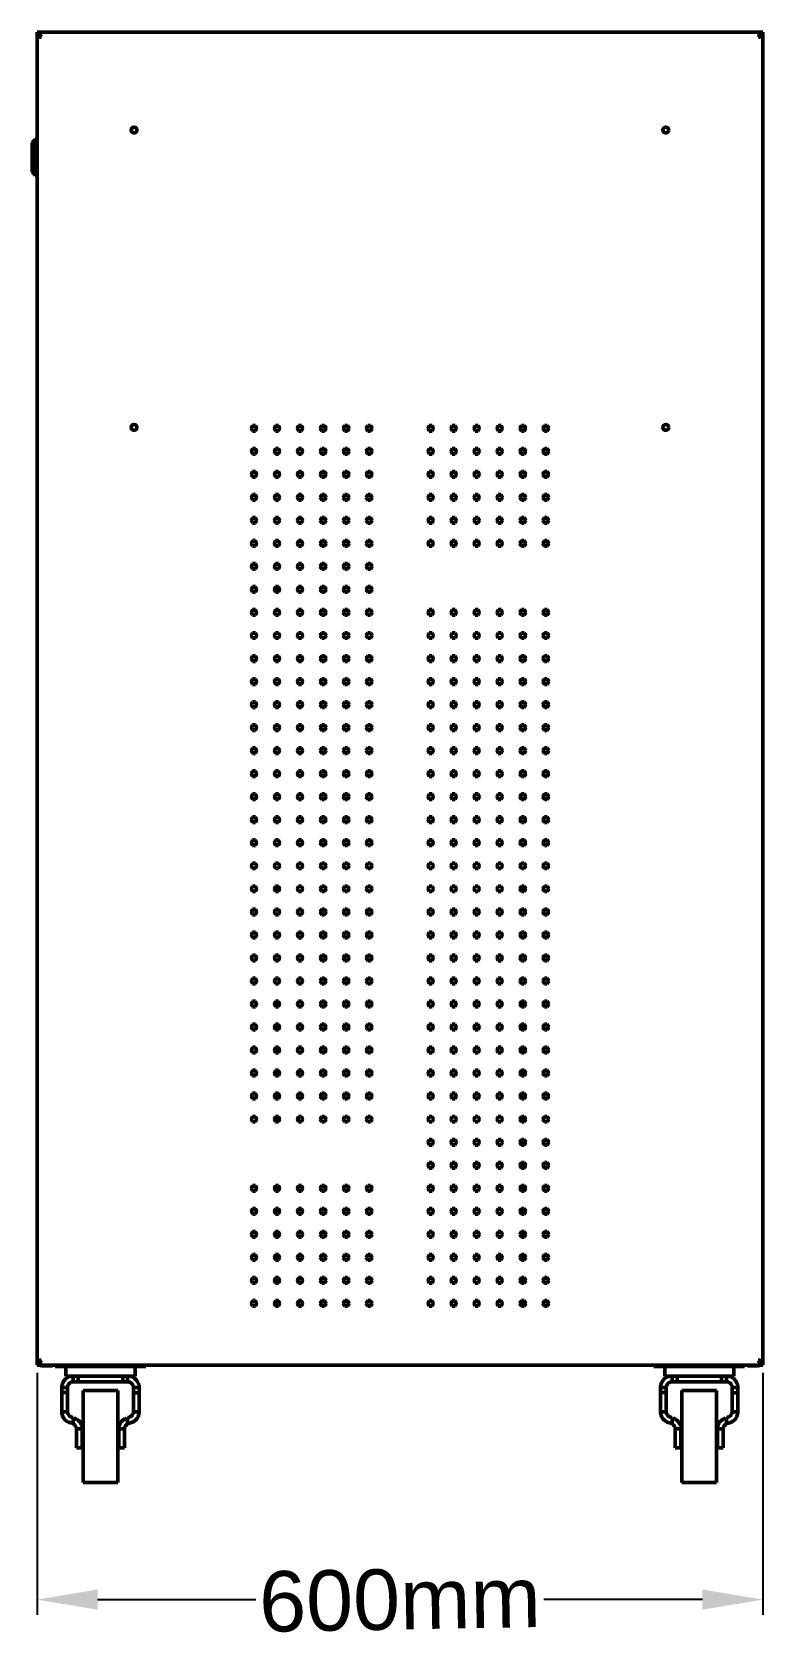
# Model space of a CAD drawing. Header units: millimetres. Extents: x 0 to 60, y -13 to 120.
import ezdxf

# ---------------------------------------------------------------- set-up
doc = ezdxf.new("R2010")
doc.units = ezdxf.units.MM
doc.layers.add('Visible (ANSI)', color=7, linetype='Continuous', lineweight=50)
doc.styles.get("Standard").update_dxf_attribs({"font": 'arial.ttf'})
doc.dimstyles.new('ISO-25', dxfattribs={"dimtxt": 2.5, "dimasz": 2.5, "dimexe": 1.25, "dimexo": 0.625, "dimtad": 1, "dimtxsty": 'Standard', "dimcen": 2.5, "dimadec": 0, "dimazin": 0, "dimtfac": 1, "dimtmove": 0, "dimatfit": 3, "dimfxl": 1, "dimarcsym": 0})

msp = doc.modelspace()

# ---------------------------------------------------------------- blocks, each defined once
blk = doc.blocks.new('*D80')
at = {"color": 0, "lineweight": -2, "transparency": 16777216}
for p, q in [((0, 9.09), (0, -10.94)), ((60.02, 9.08), (60.02, -10.94)), ((5, -9.69), (18.09, -9.69)), ((55.02, -9.69), (41.92, -9.69))]:
    blk.add_line(p, q, dxfattribs=at)
at = {"color": 0, "transparency": 16777216}
for points in [[(5, -8.85), (5, -10.52), (0, -9.69)], [(55.02, -8.85), (55.02, -10.52), (60.02, -9.69)]]:
    blk.add_solid(points, dxfattribs=at)
at = {"layer": 'Defpoints', "color": 0, "transparency": 16777216}
for p in [(0, 9.71), (60.02, 9.71), (60.02, -9.69)]:
    blk.add_point(p, dxfattribs=at)
at = {"color": 0, "transparency": 16777216, "insert": (30.01, -9.69), "char_height": 5, "attachment_point": 5, "rotation": 1}
blk.add_mtext('600mm', dxfattribs=at)

# ---------------------------------------------------------------- dimensions: what is measured, and where the dimension line sits
dim = msp.add_linear_dim(base=(60.018, -9.688), p1=(0, 9.713), p2=(60.018, 9.705), text='600mm', dimstyle='ISO-25', override={"dimtxt": 5, "dimasz": 5})
dim.commit()
dim.dimension.update_dxf_attribs({"geometry": '*D80', "text_midpoint": (30.009, -9.688), "text_rotation": 1})

# ---------------------------------------------------------------- linework, layer by layer
at = {"layer": 'Visible (ANSI)'}
for p, q in [((0, 119.997), (60.018, 119.997)), ((0, 119.807), (0, 119.997)), ((0, 119.756), (0, 119.946)), ((60.018, 119.807), (60.018, 119.997)), ((60.018, 119.756), (60.018, 119.946)), ((0, 10.005), (0, 119.756)), ((0, 9.954), (0, 119.705)), ((60.018, 119.756), (60.018, 10.005)), ((60.018, 119.705), (60.018, 9.954)), ((-0.4, 110.841), (-0.15, 111.141)), ((-0.4, 108.44), (-0.4, 110.841)), ((-0.15, 108.14), (-0.15, 111.141)), ((-0.15, 111.141), (0, 111.141)), ((-0.4, 108.44), (-0.15, 108.14)), ((-0.15, 108.14), (0, 108.14)), ((17.702, 87.257), (17.821, 87.463)), ((17.702, 87.206), (17.821, 87.413)), ((17.821, 87.05), (17.702, 87.257)), ((17.821, 86.999), (17.702, 87.206)), ((17.821, 87.463), (18.06, 87.463)), ((17.821, 87.413), (18.06, 87.413)), ((18.06, 87.05), (17.821, 87.05)), ((18.06, 86.999), (17.821, 86.999)), ((18.06, 87.463), (18.179, 87.257)), ((18.06, 87.413), (18.179, 87.206)), ((18.179, 87.257), (18.06, 87.05)), ((18.179, 87.206), (18.06, 86.999)), ((19.607, 87.257), (19.727, 87.463)), ((19.607, 87.206), (19.727, 87.413)), ((19.727, 87.05), (19.607, 87.257)), ((19.727, 86.999), (19.607, 87.206)), ((19.727, 87.463), (19.965, 87.463)), ((19.727, 87.413), (19.965, 87.413)), ((19.965, 87.05), (19.727, 87.05)), ((19.965, 86.999), (19.727, 86.999)), ((19.965, 87.463), (20.085, 87.257)), ((19.965, 87.413), (20.085, 87.206)), ((20.085, 87.257), (19.965, 87.05)), ((20.085, 87.206), (19.965, 86.999)), ((21.513, 87.257), (21.632, 87.463)), ((21.513, 87.206), (21.632, 87.413)), ((21.632, 87.05), (21.513, 87.257)), ((21.632, 86.999), (21.513, 87.206)), ((21.632, 87.463), (21.871, 87.463)), ((21.632, 87.413), (21.871, 87.413)), ((21.871, 87.05), (21.632, 87.05)), ((21.871, 86.999), (21.632, 86.999)), ((21.871, 87.463), (21.99, 87.257)), ((21.871, 87.413), (21.99, 87.206)), ((21.99, 87.257), (21.871, 87.05)), ((21.99, 87.206), (21.871, 86.999)), ((23.418, 87.257), (23.538, 87.463)), ((23.418, 87.206), (23.538, 87.413)), ((23.538, 87.05), (23.418, 87.257)), ((23.538, 86.999), (23.418, 87.206)), ((23.538, 87.463), (23.776, 87.463)), ((23.538, 87.413), (23.776, 87.413)), ((23.776, 87.05), (23.538, 87.05)), ((23.776, 86.999), (23.538, 86.999)), ((23.776, 87.463), (23.896, 87.257)), ((23.776, 87.413), (23.896, 87.206)), ((23.896, 87.257), (23.776, 87.05)), ((23.896, 87.206), (23.776, 86.999)), ((25.324, 87.257), (25.443, 87.463)), ((25.324, 87.206), (25.443, 87.413)), ((25.443, 87.05), (25.324, 87.257)), ((25.443, 86.999), (25.324, 87.206)), ((25.443, 87.463), (25.682, 87.463)), ((25.443, 87.413), (25.682, 87.413)), ((25.682, 87.05), (25.443, 87.05)), ((25.682, 86.999), (25.443, 86.999)), ((25.682, 87.463), (25.801, 87.257)), ((25.682, 87.413), (25.801, 87.206)), ((25.801, 87.257), (25.682, 87.05)), ((25.801, 87.206), (25.682, 86.999)), ((27.229, 87.257), (27.349, 87.463)), ((27.229, 87.206), (27.349, 87.413)), ((27.349, 87.05), (27.229, 87.257)), ((27.349, 86.999), (27.229, 87.206)), ((27.349, 87.463), (27.588, 87.463)), ((27.349, 87.413), (27.588, 87.413)), ((27.588, 87.05), (27.349, 87.05)), ((27.588, 86.999), (27.349, 86.999)), ((27.588, 87.463), (27.707, 87.257)), ((27.588, 87.413), (27.707, 87.206)), ((27.707, 87.257), (27.588, 87.05)), ((27.707, 87.206), (27.588, 86.999)), ((32.311, 87.257), (32.43, 87.463)), ((32.311, 87.206), (32.43, 87.413)), ((32.43, 87.05), (32.311, 87.257)), ((32.43, 86.999), (32.311, 87.206)), ((32.43, 87.463), (32.669, 87.463)), ((32.43, 87.413), (32.669, 87.413)), ((32.669, 87.05), (32.43, 87.05)), ((32.669, 86.999), (32.43, 86.999)), ((32.669, 87.463), (32.789, 87.257)), ((32.669, 87.413), (32.789, 87.206)), ((32.789, 87.257), (32.669, 87.05)), ((32.789, 87.206), (32.669, 86.999)), ((34.216, 87.257), (34.336, 87.463)), ((34.216, 87.206), (34.336, 87.413)), ((34.336, 87.05), (34.216, 87.257)), ((34.336, 86.999), (34.216, 87.206)), ((34.336, 87.463), (34.575, 87.463)), ((34.336, 87.413), (34.575, 87.413)), ((34.575, 87.05), (34.336, 87.05)), ((34.575, 86.999), (34.336, 86.999)), ((34.575, 87.463), (34.694, 87.257)), ((34.575, 87.413), (34.694, 87.206)), ((34.694, 87.257), (34.575, 87.05)), ((34.694, 87.206), (34.575, 86.999)), ((36.122, 87.257), (36.241, 87.463)), ((36.122, 87.206), (36.241, 87.413)), ((36.241, 87.05), (36.122, 87.257)), ((36.241, 86.999), (36.122, 87.206)), ((36.241, 87.463), (36.48, 87.463)), ((36.241, 87.413), (36.48, 87.413)), ((36.48, 87.05), (36.241, 87.05)), ((36.48, 86.999), (36.241, 86.999)), ((36.48, 87.463), (36.6, 87.257)), ((36.48, 87.413), (36.6, 87.206)), ((36.6, 87.257), (36.48, 87.05)), ((36.6, 87.206), (36.48, 86.999)), ((38.028, 87.257), (38.147, 87.463)), ((38.028, 87.206), (38.147, 87.413)), ((38.147, 87.05), (38.028, 87.257)), ((38.147, 86.999), (38.028, 87.206)), ((38.147, 87.463), (38.386, 87.463)), ((38.147, 87.413), (38.386, 87.413)), ((38.386, 87.05), (38.147, 87.05)), ((38.386, 86.999), (38.147, 86.999)), ((38.386, 87.463), (38.505, 87.257)), ((38.386, 87.413), (38.505, 87.206)), ((38.505, 87.257), (38.386, 87.05)), ((38.505, 87.206), (38.386, 86.999)), ((39.933, 87.257), (40.053, 87.463)), ((39.933, 87.206), (40.053, 87.413)), ((40.053, 87.05), (39.933, 87.257)), ((40.053, 86.999), (39.933, 87.206)), ((40.053, 87.463), (40.291, 87.463)), ((40.053, 87.413), (40.291, 87.413)), ((40.291, 87.05), (40.053, 87.05)), ((40.291, 86.999), (40.053, 86.999)), ((40.291, 87.463), (40.411, 87.257)), ((40.291, 87.413), (40.411, 87.206)), ((40.411, 87.257), (40.291, 87.05)), ((40.411, 87.206), (40.291, 86.999)), ((41.839, 87.257), (41.958, 87.463)), ((41.839, 87.206), (41.958, 87.413)), ((41.958, 87.05), (41.839, 87.257)), ((41.958, 86.999), (41.839, 87.206)), ((41.958, 87.463), (42.197, 87.463)), ((41.958, 87.413), (42.197, 87.413)), ((42.197, 87.05), (41.958, 87.05)), ((42.197, 86.999), (41.958, 86.999)), ((42.197, 87.463), (42.316, 87.257)), ((42.197, 87.413), (42.316, 87.206)), ((42.316, 87.257), (42.197, 87.05)), ((42.316, 87.206), (42.197, 86.999)), ((17.702, 85.351), (17.821, 85.558)), ((17.702, 85.3), (17.821, 85.507)), ((17.821, 85.144), (17.702, 85.351)), ((17.821, 85.093), (17.702, 85.3)), ((17.821, 85.558), (18.06, 85.558)), ((17.821, 85.507), (18.06, 85.507)), ((18.06, 85.558), (18.179, 85.351)), ((18.06, 85.507), (18.179, 85.3)), ((18.179, 85.351), (18.06, 85.144)), ((18.179, 85.3), (18.06, 85.093)), ((19.607, 85.351), (19.727, 85.558)), ((19.607, 85.3), (19.727, 85.507)), ((19.727, 85.144), (19.607, 85.351)), ((19.727, 85.093), (19.607, 85.3)), ((19.727, 85.558), (19.965, 85.558)), ((19.727, 85.507), (19.965, 85.507)), ((19.965, 85.558), (20.085, 85.351)), ((19.965, 85.507), (20.085, 85.3)), ((20.085, 85.351), (19.965, 85.144)), ((20.085, 85.3), (19.965, 85.093)), ((21.513, 85.351), (21.632, 85.558)), ((21.513, 85.3), (21.632, 85.507)), ((21.632, 85.144), (21.513, 85.351)), ((21.632, 85.093), (21.513, 85.3)), ((21.632, 85.558), (21.871, 85.558)), ((21.632, 85.507), (21.871, 85.507)), ((21.871, 85.558), (21.99, 85.351)), ((21.871, 85.507), (21.99, 85.3)), ((21.99, 85.351), (21.871, 85.144)), ((21.99, 85.3), (21.871, 85.093)), ((23.418, 85.351), (23.538, 85.558)), ((23.418, 85.3), (23.538, 85.507)), ((23.538, 85.144), (23.418, 85.351)), ((23.538, 85.093), (23.418, 85.3)), ((23.538, 85.558), (23.776, 85.558)), ((23.538, 85.507), (23.776, 85.507)), ((23.776, 85.558), (23.896, 85.351)), ((23.776, 85.507), (23.896, 85.3)), ((23.896, 85.351), (23.776, 85.144)), ((23.896, 85.3), (23.776, 85.093)), ((25.324, 85.351), (25.443, 85.558)), ((25.324, 85.3), (25.443, 85.507)), ((25.443, 85.144), (25.324, 85.351)), ((25.443, 85.093), (25.324, 85.3)), ((25.443, 85.558), (25.682, 85.558)), ((25.443, 85.507), (25.682, 85.507)), ((25.682, 85.558), (25.801, 85.351)), ((25.682, 85.507), (25.801, 85.3)), ((25.801, 85.351), (25.682, 85.144)), ((25.801, 85.3), (25.682, 85.093)), ((27.229, 85.351), (27.349, 85.558)), ((27.229, 85.3), (27.349, 85.507)), ((27.349, 85.144), (27.229, 85.351)), ((27.349, 85.093), (27.229, 85.3)), ((27.349, 85.558), (27.588, 85.558)), ((27.349, 85.507), (27.588, 85.507)), ((27.588, 85.558), (27.707, 85.351)), ((27.588, 85.507), (27.707, 85.3)), ((27.707, 85.351), (27.588, 85.144)), ((27.707, 85.3), (27.588, 85.093)), ((32.311, 85.351), (32.43, 85.558)), ((32.311, 85.3), (32.43, 85.507)), ((32.43, 85.144), (32.311, 85.351)), ((32.43, 85.093), (32.311, 85.3)), ((32.43, 85.558), (32.669, 85.558)), ((32.43, 85.507), (32.669, 85.507)), ((32.669, 85.558), (32.789, 85.351)), ((32.669, 85.507), (32.789, 85.3)), ((32.789, 85.351), (32.669, 85.144)), ((32.789, 85.3), (32.669, 85.093)), ((34.216, 85.351), (34.336, 85.558)), ((34.216, 85.3), (34.336, 85.507)), ((34.336, 85.144), (34.216, 85.351)), ((34.336, 85.093), (34.216, 85.3)), ((34.336, 85.558), (34.575, 85.558)), ((34.336, 85.507), (34.575, 85.507)), ((34.575, 85.558), (34.694, 85.351)), ((34.575, 85.507), (34.694, 85.3)), ((34.694, 85.351), (34.575, 85.144)), ((34.694, 85.3), (34.575, 85.093)), ((36.122, 85.351), (36.241, 85.558)), ((36.122, 85.3), (36.241, 85.507)), ((36.241, 85.144), (36.122, 85.351)), ((36.241, 85.093), (36.122, 85.3)), ((36.241, 85.558), (36.48, 85.558)), ((36.241, 85.507), (36.48, 85.507)), ((36.48, 85.558), (36.6, 85.351)), ((36.48, 85.507), (36.6, 85.3)), ((36.6, 85.351), (36.48, 85.144)), ((36.6, 85.3), (36.48, 85.093)), ((38.028, 85.351), (38.147, 85.558)), ((38.028, 85.3), (38.147, 85.507)), ((38.147, 85.144), (38.028, 85.351)), ((38.147, 85.093), (38.028, 85.3)), ((38.147, 85.558), (38.386, 85.558)), ((38.147, 85.507), (38.386, 85.507)), ((38.386, 85.558), (38.505, 85.351)), ((38.386, 85.507), (38.505, 85.3)), ((38.505, 85.351), (38.386, 85.144)), ((38.505, 85.3), (38.386, 85.093)), ((39.933, 85.351), (40.053, 85.558)), ((39.933, 85.3), (40.053, 85.507)), ((40.053, 85.144), (39.933, 85.351)), ((40.053, 85.093), (39.933, 85.3)), ((40.053, 85.558), (40.291, 85.558)), ((40.053, 85.507), (40.291, 85.507)), ((40.291, 85.558), (40.411, 85.351)), ((40.291, 85.507), (40.411, 85.3)), ((40.411, 85.351), (40.291, 85.144)), ((40.411, 85.3), (40.291, 85.093)), ((41.839, 85.351), (41.958, 85.558)), ((41.839, 85.3), (41.958, 85.507)), ((41.958, 85.144), (41.839, 85.351)), ((41.958, 85.093), (41.839, 85.3)), ((41.958, 85.558), (42.197, 85.558)), ((41.958, 85.507), (42.197, 85.507)), ((42.197, 85.558), (42.316, 85.351)), ((42.197, 85.507), (42.316, 85.3)), ((42.316, 85.351), (42.197, 85.144)), ((42.316, 85.3), (42.197, 85.093)), ((18.063, 85.151), (17.817, 85.151)), ((18.06, 85.144), (17.821, 85.144)), ((18.06, 85.093), (17.821, 85.093)), ((19.969, 85.151), (19.723, 85.151)), ((19.965, 85.144), (19.727, 85.144)), ((19.965, 85.093), (19.727, 85.093)), ((21.875, 85.151), (21.628, 85.151)), ((21.871, 85.144), (21.632, 85.144)), ((21.871, 85.093), (21.632, 85.093)), ((23.78, 85.151), (23.534, 85.151)), ((23.776, 85.144), (23.538, 85.144)), ((23.776, 85.093), (23.538, 85.093)), ((25.686, 85.151), (25.44, 85.151)), ((25.682, 85.144), (25.443, 85.144)), ((25.682, 85.093), (25.443, 85.093)), ((27.591, 85.151), (27.345, 85.151)), ((27.588, 85.144), (27.349, 85.144)), ((27.588, 85.093), (27.349, 85.093)), ((32.673, 85.151), (32.427, 85.151)), ((32.669, 85.144), (32.43, 85.144)), ((32.669, 85.093), (32.43, 85.093)), ((34.578, 85.151), (34.332, 85.151)), ((34.575, 85.144), (34.336, 85.144)), ((34.575, 85.093), (34.336, 85.093)), ((36.484, 85.151), (36.238, 85.151)), ((36.48, 85.144), (36.241, 85.144)), ((36.48, 85.093), (36.241, 85.093)), ((38.39, 85.151), (38.143, 85.151)), ((38.386, 85.144), (38.147, 85.144)), ((38.386, 85.093), (38.147, 85.093)), ((40.295, 85.151), (40.049, 85.151)), ((40.291, 85.144), (40.053, 85.144)), ((40.291, 85.093), (40.053, 85.093)), ((42.201, 85.151), (41.954, 85.151)), ((42.197, 85.144), (41.958, 85.144)), ((42.197, 85.093), (41.958, 85.093)), ((17.702, 83.445), (17.821, 83.652)), ((17.702, 83.395), (17.821, 83.601)), ((17.821, 83.239), (17.702, 83.445)), ((17.821, 83.188), (17.702, 83.395)), ((17.821, 83.652), (18.06, 83.652)), ((17.821, 83.601), (18.06, 83.601)), ((18.06, 83.239), (17.821, 83.239)), ((18.06, 83.188), (17.821, 83.188)), ((18.06, 83.652), (18.179, 83.445)), ((18.06, 83.601), (18.179, 83.395)), ((18.179, 83.445), (18.06, 83.239)), ((18.179, 83.395), (18.06, 83.188)), ((19.607, 83.445), (19.727, 83.652)), ((19.607, 83.395), (19.727, 83.601)), ((19.727, 83.239), (19.607, 83.445)), ((19.727, 83.188), (19.607, 83.395)), ((19.727, 83.652), (19.965, 83.652)), ((19.727, 83.601), (19.965, 83.601)), ((19.965, 83.239), (19.727, 83.239)), ((19.965, 83.188), (19.727, 83.188)), ((19.965, 83.652), (20.085, 83.445)), ((19.965, 83.601), (20.085, 83.395)), ((20.085, 83.445), (19.965, 83.239)), ((20.085, 83.395), (19.965, 83.188)), ((21.513, 83.445), (21.632, 83.652)), ((21.513, 83.395), (21.632, 83.601)), ((21.632, 83.239), (21.513, 83.445)), ((21.632, 83.188), (21.513, 83.395)), ((21.632, 83.652), (21.871, 83.652)), ((21.632, 83.601), (21.871, 83.601)), ((21.871, 83.239), (21.632, 83.239)), ((21.871, 83.188), (21.632, 83.188)), ((21.871, 83.652), (21.99, 83.445)), ((21.871, 83.601), (21.99, 83.395)), ((21.99, 83.445), (21.871, 83.239)), ((21.99, 83.395), (21.871, 83.188)), ((23.418, 83.445), (23.538, 83.652)), ((23.418, 83.395), (23.538, 83.601)), ((23.538, 83.239), (23.418, 83.445)), ((23.538, 83.188), (23.418, 83.395)), ((23.538, 83.652), (23.776, 83.652)), ((23.538, 83.601), (23.776, 83.601)), ((23.776, 83.239), (23.538, 83.239)), ((23.776, 83.188), (23.538, 83.188)), ((23.776, 83.652), (23.896, 83.445)), ((23.776, 83.601), (23.896, 83.395)), ((23.896, 83.445), (23.776, 83.239)), ((23.896, 83.395), (23.776, 83.188)), ((25.324, 83.445), (25.443, 83.652)), ((25.324, 83.395), (25.443, 83.601)), ((25.443, 83.239), (25.324, 83.445)), ((25.443, 83.188), (25.324, 83.395)), ((25.443, 83.652), (25.682, 83.652)), ((25.443, 83.601), (25.682, 83.601)), ((25.682, 83.239), (25.443, 83.239)), ((25.682, 83.188), (25.443, 83.188)), ((25.682, 83.652), (25.801, 83.445)), ((25.682, 83.601), (25.801, 83.395)), ((25.801, 83.445), (25.682, 83.239)), ((25.801, 83.395), (25.682, 83.188)), ((27.229, 83.445), (27.349, 83.652)), ((27.229, 83.395), (27.349, 83.601)), ((27.349, 83.239), (27.229, 83.445)), ((27.349, 83.188), (27.229, 83.395)), ((27.349, 83.652), (27.588, 83.652)), ((27.349, 83.601), (27.588, 83.601)), ((27.588, 83.239), (27.349, 83.239)), ((27.588, 83.188), (27.349, 83.188)), ((27.588, 83.652), (27.707, 83.445)), ((27.588, 83.601), (27.707, 83.395)), ((27.707, 83.445), (27.588, 83.239)), ((27.707, 83.395), (27.588, 83.188)), ((32.311, 83.445), (32.43, 83.652)), ((32.311, 83.395), (32.43, 83.601)), ((32.43, 83.239), (32.311, 83.445)), ((32.43, 83.188), (32.311, 83.395)), ((32.43, 83.652), (32.669, 83.652)), ((32.43, 83.601), (32.669, 83.601)), ((32.669, 83.239), (32.43, 83.239)), ((32.669, 83.188), (32.43, 83.188)), ((32.669, 83.652), (32.789, 83.445)), ((32.669, 83.601), (32.789, 83.395)), ((32.789, 83.445), (32.669, 83.239)), ((32.789, 83.395), (32.669, 83.188)), ((34.216, 83.445), (34.336, 83.652)), ((34.216, 83.395), (34.336, 83.601)), ((34.336, 83.239), (34.216, 83.445)), ((34.336, 83.188), (34.216, 83.395)), ((34.336, 83.652), (34.575, 83.652)), ((34.336, 83.601), (34.575, 83.601)), ((34.575, 83.239), (34.336, 83.239)), ((34.575, 83.188), (34.336, 83.188)), ((34.575, 83.652), (34.694, 83.445)), ((34.575, 83.601), (34.694, 83.395)), ((34.694, 83.445), (34.575, 83.239)), ((34.694, 83.395), (34.575, 83.188)), ((36.122, 83.445), (36.241, 83.652)), ((36.122, 83.395), (36.241, 83.601)), ((36.241, 83.239), (36.122, 83.445)), ((36.241, 83.188), (36.122, 83.395)), ((36.241, 83.652), (36.48, 83.652)), ((36.241, 83.601), (36.48, 83.601)), ((36.48, 83.239), (36.241, 83.239)), ((36.48, 83.188), (36.241, 83.188)), ((36.48, 83.652), (36.6, 83.445)), ((36.48, 83.601), (36.6, 83.395)), ((36.6, 83.445), (36.48, 83.239)), ((36.6, 83.395), (36.48, 83.188)), ((38.028, 83.445), (38.147, 83.652)), ((38.028, 83.395), (38.147, 83.601)), ((38.147, 83.239), (38.028, 83.445)), ((38.147, 83.188), (38.028, 83.395)), ((38.147, 83.652), (38.386, 83.652)), ((38.147, 83.601), (38.386, 83.601)), ((38.386, 83.239), (38.147, 83.239)), ((38.386, 83.188), (38.147, 83.188)), ((38.386, 83.652), (38.505, 83.445)), ((38.386, 83.601), (38.505, 83.395)), ((38.505, 83.445), (38.386, 83.239)), ((38.505, 83.395), (38.386, 83.188)), ((39.933, 83.445), (40.053, 83.652)), ((39.933, 83.395), (40.053, 83.601)), ((40.053, 83.239), (39.933, 83.445)), ((40.053, 83.188), (39.933, 83.395)), ((40.053, 83.652), (40.291, 83.652)), ((40.053, 83.601), (40.291, 83.601)), ((40.291, 83.239), (40.053, 83.239)), ((40.291, 83.188), (40.053, 83.188)), ((40.291, 83.652), (40.411, 83.445)), ((40.291, 83.601), (40.411, 83.395)), ((40.411, 83.445), (40.291, 83.239)), ((40.411, 83.395), (40.291, 83.188)), ((41.839, 83.445), (41.958, 83.652)), ((41.839, 83.395), (41.958, 83.601)), ((41.958, 83.239), (41.839, 83.445)), ((41.958, 83.188), (41.839, 83.395)), ((41.958, 83.652), (42.197, 83.652)), ((41.958, 83.601), (42.197, 83.601)), ((42.197, 83.239), (41.958, 83.239)), ((42.197, 83.188), (41.958, 83.188)), ((42.197, 83.652), (42.316, 83.445)), ((42.197, 83.601), (42.316, 83.395)), ((42.316, 83.445), (42.197, 83.239)), ((42.316, 83.395), (42.197, 83.188)), ((17.702, 81.54), (17.821, 81.747)), ((17.702, 81.489), (17.821, 81.696)), ((17.821, 81.333), (17.702, 81.54)), ((17.821, 81.282), (17.702, 81.489)), ((17.821, 81.747), (18.06, 81.747)), ((17.821, 81.696), (18.06, 81.696)), ((18.06, 81.333), (17.821, 81.333)), ((18.06, 81.282), (17.821, 81.282)), ((18.06, 81.747), (18.179, 81.54)), ((18.06, 81.696), (18.179, 81.489)), ((18.179, 81.54), (18.06, 81.333)), ((18.179, 81.489), (18.06, 81.282)), ((19.607, 81.54), (19.727, 81.747)), ((19.607, 81.489), (19.727, 81.696)), ((19.727, 81.333), (19.607, 81.54)), ((19.727, 81.282), (19.607, 81.489)), ((19.727, 81.747), (19.965, 81.747)), ((19.727, 81.696), (19.965, 81.696)), ((19.965, 81.333), (19.727, 81.333)), ((19.965, 81.282), (19.727, 81.282)), ((19.965, 81.747), (20.085, 81.54)), ((19.965, 81.696), (20.085, 81.489)), ((20.085, 81.54), (19.965, 81.333)), ((20.085, 81.489), (19.965, 81.282)), ((21.513, 81.54), (21.632, 81.747)), ((21.513, 81.489), (21.632, 81.696)), ((21.632, 81.333), (21.513, 81.54)), ((21.632, 81.282), (21.513, 81.489)), ((21.632, 81.747), (21.871, 81.747)), ((21.632, 81.696), (21.871, 81.696)), ((21.871, 81.333), (21.632, 81.333)), ((21.871, 81.282), (21.632, 81.282)), ((21.871, 81.747), (21.99, 81.54)), ((21.871, 81.696), (21.99, 81.489)), ((21.99, 81.54), (21.871, 81.333)), ((21.99, 81.489), (21.871, 81.282)), ((23.418, 81.54), (23.538, 81.747)), ((23.418, 81.489), (23.538, 81.696)), ((23.538, 81.333), (23.418, 81.54)), ((23.538, 81.282), (23.418, 81.489)), ((23.538, 81.747), (23.776, 81.747)), ((23.538, 81.696), (23.776, 81.696)), ((23.776, 81.333), (23.538, 81.333)), ((23.776, 81.282), (23.538, 81.282)), ((23.776, 81.747), (23.896, 81.54)), ((23.776, 81.696), (23.896, 81.489)), ((23.896, 81.54), (23.776, 81.333)), ((23.896, 81.489), (23.776, 81.282)), ((25.324, 81.54), (25.443, 81.747)), ((25.324, 81.489), (25.443, 81.696)), ((25.443, 81.333), (25.324, 81.54)), ((25.443, 81.282), (25.324, 81.489)), ((25.443, 81.747), (25.682, 81.747)), ((25.443, 81.696), (25.682, 81.696)), ((25.682, 81.333), (25.443, 81.333)), ((25.682, 81.282), (25.443, 81.282)), ((25.682, 81.747), (25.801, 81.54)), ((25.682, 81.696), (25.801, 81.489)), ((25.801, 81.54), (25.682, 81.333)), ((25.801, 81.489), (25.682, 81.282)), ((27.229, 81.54), (27.349, 81.747)), ((27.229, 81.489), (27.349, 81.696)), ((27.349, 81.333), (27.229, 81.54)), ((27.349, 81.282), (27.229, 81.489)), ((27.349, 81.747), (27.588, 81.747)), ((27.349, 81.696), (27.588, 81.696)), ((27.588, 81.333), (27.349, 81.333)), ((27.588, 81.282), (27.349, 81.282)), ((27.588, 81.747), (27.707, 81.54)), ((27.588, 81.696), (27.707, 81.489)), ((27.707, 81.54), (27.588, 81.333)), ((27.707, 81.489), (27.588, 81.282)), ((32.311, 81.54), (32.43, 81.747)), ((32.311, 81.489), (32.43, 81.696)), ((32.43, 81.333), (32.311, 81.54)), ((32.43, 81.282), (32.311, 81.489)), ((32.43, 81.747), (32.669, 81.747)), ((32.43, 81.696), (32.669, 81.696)), ((32.669, 81.333), (32.43, 81.333)), ((32.669, 81.282), (32.43, 81.282)), ((32.669, 81.747), (32.789, 81.54)), ((32.669, 81.696), (32.789, 81.489)), ((32.789, 81.54), (32.669, 81.333)), ((32.789, 81.489), (32.669, 81.282)), ((34.216, 81.54), (34.336, 81.747)), ((34.216, 81.489), (34.336, 81.696)), ((34.336, 81.333), (34.216, 81.54)), ((34.336, 81.282), (34.216, 81.489)), ((34.336, 81.747), (34.575, 81.747)), ((34.336, 81.696), (34.575, 81.696)), ((34.575, 81.333), (34.336, 81.333)), ((34.575, 81.282), (34.336, 81.282)), ((34.575, 81.747), (34.694, 81.54)), ((34.575, 81.696), (34.694, 81.489)), ((34.694, 81.54), (34.575, 81.333)), ((34.694, 81.489), (34.575, 81.282)), ((36.122, 81.54), (36.241, 81.747)), ((36.122, 81.489), (36.241, 81.696)), ((36.241, 81.333), (36.122, 81.54)), ((36.241, 81.282), (36.122, 81.489)), ((36.241, 81.747), (36.48, 81.747)), ((36.241, 81.696), (36.48, 81.696)), ((36.48, 81.333), (36.241, 81.333)), ((36.48, 81.282), (36.241, 81.282)), ((36.48, 81.747), (36.6, 81.54)), ((36.48, 81.696), (36.6, 81.489)), ((36.6, 81.54), (36.48, 81.333)), ((36.6, 81.489), (36.48, 81.282)), ((38.028, 81.54), (38.147, 81.747)), ((38.028, 81.489), (38.147, 81.696)), ((38.147, 81.333), (38.028, 81.54)), ((38.147, 81.282), (38.028, 81.489)), ((38.147, 81.747), (38.386, 81.747)), ((38.147, 81.696), (38.386, 81.696)), ((38.386, 81.333), (38.147, 81.333)), ((38.386, 81.282), (38.147, 81.282)), ((38.386, 81.747), (38.505, 81.54)), ((38.386, 81.696), (38.505, 81.489)), ((38.505, 81.54), (38.386, 81.333)), ((38.505, 81.489), (38.386, 81.282)), ((39.933, 81.54), (40.053, 81.747)), ((39.933, 81.489), (40.053, 81.696)), ((40.053, 81.333), (39.933, 81.54)), ((40.053, 81.282), (39.933, 81.489)), ((40.053, 81.747), (40.291, 81.747)), ((40.053, 81.696), (40.291, 81.696)), ((40.291, 81.333), (40.053, 81.333)), ((40.291, 81.282), (40.053, 81.282)), ((40.291, 81.747), (40.411, 81.54)), ((40.291, 81.696), (40.411, 81.489)), ((40.411, 81.54), (40.291, 81.333)), ((40.411, 81.489), (40.291, 81.282)), ((41.839, 81.54), (41.958, 81.747)), ((41.839, 81.489), (41.958, 81.696)), ((41.958, 81.333), (41.839, 81.54)), ((41.958, 81.282), (41.839, 81.489)), ((41.958, 81.747), (42.197, 81.747)), ((41.958, 81.696), (42.197, 81.696)), ((42.197, 81.333), (41.958, 81.333)), ((42.197, 81.282), (41.958, 81.282)), ((42.197, 81.747), (42.316, 81.54)), ((42.197, 81.696), (42.316, 81.489)), ((42.316, 81.54), (42.197, 81.333)), ((42.316, 81.489), (42.197, 81.282)), ((17.702, 79.634), (17.821, 79.841)), ((17.702, 79.584), (17.821, 79.79)), ((17.821, 79.428), (17.702, 79.634)), ((17.821, 79.377), (17.702, 79.584)), ((17.821, 79.841), (18.06, 79.841)), ((17.821, 79.79), (18.06, 79.79)), ((18.06, 79.428), (17.821, 79.428)), ((18.06, 79.377), (17.821, 79.377)), ((18.06, 79.841), (18.179, 79.634)), ((18.06, 79.79), (18.179, 79.584)), ((18.179, 79.634), (18.06, 79.428)), ((18.179, 79.584), (18.06, 79.377)), ((19.607, 79.634), (19.727, 79.841)), ((19.607, 79.584), (19.727, 79.79)), ((19.727, 79.428), (19.607, 79.634)), ((19.727, 79.377), (19.607, 79.584)), ((19.727, 79.841), (19.965, 79.841)), ((19.727, 79.79), (19.965, 79.79)), ((19.965, 79.428), (19.727, 79.428)), ((19.965, 79.377), (19.727, 79.377)), ((19.965, 79.841), (20.085, 79.634)), ((19.965, 79.79), (20.085, 79.584)), ((20.085, 79.634), (19.965, 79.428)), ((20.085, 79.584), (19.965, 79.377)), ((21.513, 79.634), (21.632, 79.841)), ((21.513, 79.584), (21.632, 79.79)), ((21.632, 79.428), (21.513, 79.634)), ((21.632, 79.377), (21.513, 79.584)), ((21.632, 79.841), (21.871, 79.841)), ((21.632, 79.79), (21.871, 79.79)), ((21.871, 79.428), (21.632, 79.428)), ((21.871, 79.377), (21.632, 79.377)), ((21.871, 79.841), (21.99, 79.634)), ((21.871, 79.79), (21.99, 79.584)), ((21.99, 79.634), (21.871, 79.428)), ((21.99, 79.584), (21.871, 79.377)), ((23.418, 79.634), (23.538, 79.841)), ((23.418, 79.584), (23.538, 79.79)), ((23.538, 79.428), (23.418, 79.634)), ((23.538, 79.377), (23.418, 79.584)), ((23.538, 79.841), (23.776, 79.841)), ((23.538, 79.79), (23.776, 79.79)), ((23.776, 79.428), (23.538, 79.428)), ((23.776, 79.377), (23.538, 79.377)), ((23.776, 79.841), (23.896, 79.634)), ((23.776, 79.79), (23.896, 79.584)), ((23.896, 79.634), (23.776, 79.428)), ((23.896, 79.584), (23.776, 79.377)), ((25.324, 79.634), (25.443, 79.841)), ((25.324, 79.584), (25.443, 79.79)), ((25.443, 79.428), (25.324, 79.634)), ((25.443, 79.377), (25.324, 79.584)), ((25.443, 79.841), (25.682, 79.841)), ((25.443, 79.79), (25.682, 79.79)), ((25.682, 79.428), (25.443, 79.428)), ((25.682, 79.377), (25.443, 79.377)), ((25.682, 79.841), (25.801, 79.634)), ((25.682, 79.79), (25.801, 79.584)), ((25.801, 79.634), (25.682, 79.428)), ((25.801, 79.584), (25.682, 79.377)), ((27.229, 79.634), (27.349, 79.841)), ((27.229, 79.584), (27.349, 79.79)), ((27.349, 79.428), (27.229, 79.634)), ((27.349, 79.377), (27.229, 79.584)), ((27.349, 79.841), (27.588, 79.841)), ((27.349, 79.79), (27.588, 79.79)), ((27.588, 79.428), (27.349, 79.428)), ((27.588, 79.377), (27.349, 79.377)), ((27.588, 79.841), (27.707, 79.634)), ((27.588, 79.79), (27.707, 79.584)), ((27.707, 79.634), (27.588, 79.428)), ((27.707, 79.584), (27.588, 79.377)), ((32.311, 79.634), (32.43, 79.841)), ((32.311, 79.584), (32.43, 79.79)), ((32.43, 79.428), (32.311, 79.634)), ((32.43, 79.377), (32.311, 79.584)), ((32.43, 79.841), (32.669, 79.841)), ((32.43, 79.79), (32.669, 79.79)), ((32.669, 79.428), (32.43, 79.428)), ((32.669, 79.377), (32.43, 79.377)), ((32.669, 79.841), (32.789, 79.634)), ((32.669, 79.79), (32.789, 79.584)), ((32.789, 79.634), (32.669, 79.428)), ((32.789, 79.584), (32.669, 79.377)), ((34.216, 79.634), (34.336, 79.841)), ((34.216, 79.584), (34.336, 79.79)), ((34.336, 79.428), (34.216, 79.634)), ((34.336, 79.377), (34.216, 79.584)), ((34.336, 79.841), (34.575, 79.841)), ((34.336, 79.79), (34.575, 79.79)), ((34.575, 79.428), (34.336, 79.428)), ((34.575, 79.377), (34.336, 79.377)), ((34.575, 79.841), (34.694, 79.634)), ((34.575, 79.79), (34.694, 79.584)), ((34.694, 79.634), (34.575, 79.428)), ((34.694, 79.584), (34.575, 79.377)), ((36.122, 79.634), (36.241, 79.841)), ((36.122, 79.584), (36.241, 79.79)), ((36.241, 79.428), (36.122, 79.634)), ((36.241, 79.377), (36.122, 79.584)), ((36.241, 79.841), (36.48, 79.841)), ((36.241, 79.79), (36.48, 79.79)), ((36.48, 79.428), (36.241, 79.428)), ((36.48, 79.377), (36.241, 79.377)), ((36.48, 79.841), (36.6, 79.634)), ((36.48, 79.79), (36.6, 79.584)), ((36.6, 79.634), (36.48, 79.428)), ((36.6, 79.584), (36.48, 79.377)), ((38.028, 79.634), (38.147, 79.841)), ((38.028, 79.584), (38.147, 79.79)), ((38.147, 79.428), (38.028, 79.634)), ((38.147, 79.377), (38.028, 79.584)), ((38.147, 79.841), (38.386, 79.841)), ((38.147, 79.79), (38.386, 79.79)), ((38.386, 79.428), (38.147, 79.428)), ((38.386, 79.377), (38.147, 79.377)), ((38.386, 79.841), (38.505, 79.634)), ((38.386, 79.79), (38.505, 79.584)), ((38.505, 79.634), (38.386, 79.428)), ((38.505, 79.584), (38.386, 79.377)), ((39.933, 79.634), (40.053, 79.841)), ((39.933, 79.584), (40.053, 79.79)), ((40.053, 79.428), (39.933, 79.634)), ((40.053, 79.377), (39.933, 79.584)), ((40.053, 79.841), (40.291, 79.841)), ((40.053, 79.79), (40.291, 79.79)), ((40.291, 79.428), (40.053, 79.428)), ((40.291, 79.377), (40.053, 79.377)), ((40.291, 79.841), (40.411, 79.634)), ((40.291, 79.79), (40.411, 79.584)), ((40.411, 79.634), (40.291, 79.428)), ((40.411, 79.584), (40.291, 79.377)), ((41.839, 79.634), (41.958, 79.841)), ((41.839, 79.584), (41.958, 79.79)), ((41.958, 79.428), (41.839, 79.634)), ((41.958, 79.377), (41.839, 79.584)), ((41.958, 79.841), (42.197, 79.841)), ((41.958, 79.79), (42.197, 79.79)), ((42.197, 79.428), (41.958, 79.428)), ((42.197, 79.377), (41.958, 79.377)), ((42.197, 79.841), (42.316, 79.634)), ((42.197, 79.79), (42.316, 79.584)), ((42.316, 79.634), (42.197, 79.428)), ((42.316, 79.584), (42.197, 79.377)), ((17.702, 77.729), (17.821, 77.936)), ((17.702, 77.678), (17.821, 77.885)), ((17.821, 77.522), (17.702, 77.729)), ((17.821, 77.471), (17.702, 77.678)), ((17.821, 77.936), (18.06, 77.936)), ((17.821, 77.885), (18.06, 77.885)), ((18.06, 77.522), (17.821, 77.522)), ((18.06, 77.471), (17.821, 77.471)), ((18.06, 77.936), (18.179, 77.729)), ((18.06, 77.885), (18.179, 77.678)), ((18.179, 77.729), (18.06, 77.522)), ((18.179, 77.678), (18.06, 77.471)), ((19.607, 77.729), (19.727, 77.936)), ((19.607, 77.678), (19.727, 77.885)), ((19.727, 77.522), (19.607, 77.729)), ((19.727, 77.471), (19.607, 77.678)), ((19.727, 77.936), (19.965, 77.936)), ((19.727, 77.885), (19.965, 77.885)), ((19.965, 77.522), (19.727, 77.522)), ((19.965, 77.471), (19.727, 77.471)), ((19.965, 77.936), (20.085, 77.729)), ((19.965, 77.885), (20.085, 77.678)), ((20.085, 77.729), (19.965, 77.522)), ((20.085, 77.678), (19.965, 77.471)), ((21.513, 77.729), (21.632, 77.936)), ((21.513, 77.678), (21.632, 77.885)), ((21.632, 77.522), (21.513, 77.729)), ((21.632, 77.471), (21.513, 77.678)), ((21.632, 77.936), (21.871, 77.936)), ((21.632, 77.885), (21.871, 77.885)), ((21.871, 77.522), (21.632, 77.522)), ((21.871, 77.471), (21.632, 77.471)), ((21.871, 77.936), (21.99, 77.729)), ((21.871, 77.885), (21.99, 77.678)), ((21.99, 77.729), (21.871, 77.522)), ((21.99, 77.678), (21.871, 77.471)), ((23.418, 77.729), (23.538, 77.936)), ((23.418, 77.678), (23.538, 77.885)), ((23.538, 77.522), (23.418, 77.729)), ((23.538, 77.471), (23.418, 77.678)), ((23.538, 77.936), (23.776, 77.936)), ((23.538, 77.885), (23.776, 77.885)), ((23.776, 77.522), (23.538, 77.522)), ((23.776, 77.471), (23.538, 77.471)), ((23.776, 77.936), (23.896, 77.729)), ((23.776, 77.885), (23.896, 77.678)), ((23.896, 77.729), (23.776, 77.522)), ((23.896, 77.678), (23.776, 77.471)), ((25.324, 77.729), (25.443, 77.936)), ((25.324, 77.678), (25.443, 77.885)), ((25.443, 77.522), (25.324, 77.729)), ((25.443, 77.471), (25.324, 77.678)), ((25.443, 77.936), (25.682, 77.936)), ((25.443, 77.885), (25.682, 77.885)), ((25.682, 77.522), (25.443, 77.522)), ((25.682, 77.471), (25.443, 77.471)), ((25.682, 77.936), (25.801, 77.729)), ((25.682, 77.885), (25.801, 77.678)), ((25.801, 77.729), (25.682, 77.522)), ((25.801, 77.678), (25.682, 77.471)), ((27.229, 77.729), (27.349, 77.936)), ((27.229, 77.678), (27.349, 77.885)), ((27.349, 77.522), (27.229, 77.729)), ((27.349, 77.471), (27.229, 77.678)), ((27.349, 77.936), (27.588, 77.936)), ((27.349, 77.885), (27.588, 77.885)), ((27.588, 77.522), (27.349, 77.522)), ((27.588, 77.471), (27.349, 77.471)), ((27.588, 77.936), (27.707, 77.729)), ((27.588, 77.885), (27.707, 77.678)), ((27.707, 77.729), (27.588, 77.522)), ((27.707, 77.678), (27.588, 77.471)), ((32.311, 77.729), (32.43, 77.936)), ((32.311, 77.678), (32.43, 77.885)), ((32.43, 77.522), (32.311, 77.729)), ((32.43, 77.471), (32.311, 77.678)), ((32.43, 77.936), (32.669, 77.936)), ((32.43, 77.885), (32.669, 77.885)), ((32.669, 77.522), (32.43, 77.522)), ((32.669, 77.471), (32.43, 77.471)), ((32.669, 77.936), (32.789, 77.729)), ((32.669, 77.885), (32.789, 77.678)), ((32.789, 77.729), (32.669, 77.522)), ((32.789, 77.678), (32.669, 77.471)), ((34.216, 77.729), (34.336, 77.936)), ((34.216, 77.678), (34.336, 77.885)), ((34.336, 77.522), (34.216, 77.729)), ((34.336, 77.471), (34.216, 77.678)), ((34.336, 77.936), (34.575, 77.936)), ((34.336, 77.885), (34.575, 77.885)), ((34.575, 77.522), (34.336, 77.522)), ((34.575, 77.471), (34.336, 77.471)), ((34.575, 77.936), (34.694, 77.729)), ((34.575, 77.885), (34.694, 77.678)), ((34.694, 77.729), (34.575, 77.522)), ((34.694, 77.678), (34.575, 77.471)), ((36.122, 77.729), (36.241, 77.936)), ((36.122, 77.678), (36.241, 77.885)), ((36.241, 77.522), (36.122, 77.729)), ((36.241, 77.471), (36.122, 77.678)), ((36.241, 77.936), (36.48, 77.936)), ((36.241, 77.885), (36.48, 77.885)), ((36.48, 77.522), (36.241, 77.522)), ((36.48, 77.471), (36.241, 77.471)), ((36.48, 77.936), (36.6, 77.729)), ((36.48, 77.885), (36.6, 77.678)), ((36.6, 77.729), (36.48, 77.522)), ((36.6, 77.678), (36.48, 77.471)), ((38.028, 77.729), (38.147, 77.936)), ((38.028, 77.678), (38.147, 77.885)), ((38.147, 77.522), (38.028, 77.729)), ((38.147, 77.471), (38.028, 77.678)), ((38.147, 77.936), (38.386, 77.936)), ((38.147, 77.885), (38.386, 77.885)), ((38.386, 77.522), (38.147, 77.522)), ((38.386, 77.471), (38.147, 77.471)), ((38.386, 77.936), (38.505, 77.729)), ((38.386, 77.885), (38.505, 77.678)), ((38.505, 77.729), (38.386, 77.522)), ((38.505, 77.678), (38.386, 77.471)), ((39.933, 77.729), (40.053, 77.936)), ((39.933, 77.678), (40.053, 77.885)), ((40.053, 77.522), (39.933, 77.729)), ((40.053, 77.471), (39.933, 77.678)), ((40.053, 77.936), (40.291, 77.936)), ((40.053, 77.885), (40.291, 77.885)), ((40.291, 77.522), (40.053, 77.522)), ((40.291, 77.471), (40.053, 77.471)), ((40.291, 77.936), (40.411, 77.729)), ((40.291, 77.885), (40.411, 77.678)), ((40.411, 77.729), (40.291, 77.522)), ((40.411, 77.678), (40.291, 77.471)), ((41.839, 77.729), (41.958, 77.936)), ((41.839, 77.678), (41.958, 77.885)), ((41.958, 77.522), (41.839, 77.729)), ((41.958, 77.471), (41.839, 77.678)), ((41.958, 77.936), (42.197, 77.936)), ((41.958, 77.885), (42.197, 77.885)), ((42.197, 77.522), (41.958, 77.522)), ((42.197, 77.471), (41.958, 77.471)), ((42.197, 77.936), (42.316, 77.729)), ((42.197, 77.885), (42.316, 77.678)), ((42.316, 77.729), (42.197, 77.522)), ((42.316, 77.678), (42.197, 77.471)), ((17.702, 75.823), (17.821, 76.03)), ((17.702, 75.772), (17.821, 75.979)), ((17.821, 76.03), (18.06, 76.03)), ((17.821, 75.979), (18.06, 75.979)), ((18.06, 76.03), (18.179, 75.823)), ((18.06, 75.979), (18.179, 75.772)), ((19.607, 75.823), (19.727, 76.03)), ((19.607, 75.772), (19.727, 75.979)), ((19.727, 76.03), (19.965, 76.03)), ((19.727, 75.979), (19.965, 75.979)), ((19.965, 76.03), (20.085, 75.823)), ((19.965, 75.979), (20.085, 75.772)), ((21.513, 75.823), (21.632, 76.03)), ((21.513, 75.772), (21.632, 75.979)), ((21.632, 76.03), (21.871, 76.03)), ((21.632, 75.979), (21.871, 75.979)), ((21.871, 76.03), (21.99, 75.823)), ((21.871, 75.979), (21.99, 75.772)), ((23.418, 75.823), (23.538, 76.03)), ((23.418, 75.772), (23.538, 75.979)), ((23.538, 76.03), (23.776, 76.03)), ((23.538, 75.979), (23.776, 75.979)), ((23.776, 76.03), (23.896, 75.823)), ((23.776, 75.979), (23.896, 75.772)), ((25.324, 75.823), (25.443, 76.03)), ((25.324, 75.772), (25.443, 75.979)), ((25.443, 76.03), (25.682, 76.03)), ((25.443, 75.979), (25.682, 75.979)), ((25.682, 76.03), (25.801, 75.823)), ((25.682, 75.979), (25.801, 75.772)), ((27.229, 75.823), (27.349, 76.03)), ((27.229, 75.772), (27.349, 75.979)), ((27.349, 76.03), (27.588, 76.03)), ((27.349, 75.979), (27.588, 75.979)), ((27.588, 76.03), (27.707, 75.823)), ((27.588, 75.979), (27.707, 75.772)), ((17.821, 75.616), (17.702, 75.823)), ((17.821, 75.566), (17.702, 75.772)), ((18.06, 75.616), (17.821, 75.616)), ((18.06, 75.566), (17.821, 75.566)), ((18.179, 75.823), (18.06, 75.616)), ((18.179, 75.772), (18.06, 75.566)), ((19.727, 75.616), (19.607, 75.823)), ((19.727, 75.566), (19.607, 75.772)), ((19.965, 75.616), (19.727, 75.616)), ((19.965, 75.566), (19.727, 75.566)), ((20.085, 75.823), (19.965, 75.616)), ((20.085, 75.772), (19.965, 75.566)), ((21.632, 75.616), (21.513, 75.823)), ((21.632, 75.566), (21.513, 75.772)), ((21.871, 75.616), (21.632, 75.616)), ((21.871, 75.566), (21.632, 75.566)), ((21.99, 75.823), (21.871, 75.616)), ((21.99, 75.772), (21.871, 75.566)), ((23.538, 75.616), (23.418, 75.823)), ((23.538, 75.566), (23.418, 75.772)), ((23.776, 75.616), (23.538, 75.616)), ((23.776, 75.566), (23.538, 75.566)), ((23.896, 75.823), (23.776, 75.616)), ((23.896, 75.772), (23.776, 75.566)), ((25.443, 75.616), (25.324, 75.823)), ((25.443, 75.566), (25.324, 75.772)), ((25.682, 75.616), (25.443, 75.616)), ((25.682, 75.566), (25.443, 75.566)), ((25.801, 75.823), (25.682, 75.616)), ((25.801, 75.772), (25.682, 75.566)), ((27.349, 75.616), (27.229, 75.823)), ((27.349, 75.566), (27.229, 75.772)), ((27.588, 75.616), (27.349, 75.616)), ((27.588, 75.566), (27.349, 75.566)), ((27.707, 75.823), (27.588, 75.616)), ((27.707, 75.772), (27.588, 75.566)), ((17.702, 73.918), (17.821, 74.124)), ((17.702, 73.867), (17.821, 74.074)), ((17.821, 73.711), (17.702, 73.918)), ((17.821, 73.66), (17.702, 73.867)), ((17.821, 74.124), (18.06, 74.124)), ((17.821, 74.074), (18.06, 74.074)), ((18.06, 73.711), (17.821, 73.711)), ((18.06, 73.66), (17.821, 73.66)), ((18.06, 74.124), (18.179, 73.918)), ((18.06, 74.074), (18.179, 73.867)), ((18.179, 73.918), (18.06, 73.711)), ((18.179, 73.867), (18.06, 73.66)), ((19.607, 73.918), (19.727, 74.124)), ((19.607, 73.867), (19.727, 74.074)), ((19.727, 73.711), (19.607, 73.918)), ((19.727, 73.66), (19.607, 73.867)), ((19.727, 74.124), (19.965, 74.124)), ((19.727, 74.074), (19.965, 74.074)), ((19.965, 73.711), (19.727, 73.711)), ((19.965, 73.66), (19.727, 73.66)), ((19.889, 73.711), (19.889, 74.074)), ((19.965, 74.124), (20.085, 73.918)), ((19.965, 74.074), (20.085, 73.867)), ((20.085, 73.918), (19.965, 73.711)), ((20.085, 73.867), (19.965, 73.66)), ((21.513, 73.918), (21.632, 74.124)), ((21.513, 73.867), (21.632, 74.074)), ((21.632, 73.711), (21.513, 73.918)), ((21.632, 73.66), (21.513, 73.867)), ((21.632, 74.124), (21.871, 74.124)), ((21.632, 74.074), (21.871, 74.074)), ((21.871, 73.711), (21.632, 73.711)), ((21.871, 73.66), (21.632, 73.66)), ((21.871, 74.124), (21.99, 73.918)), ((21.871, 74.074), (21.99, 73.867)), ((21.99, 73.918), (21.871, 73.711)), ((21.99, 73.867), (21.871, 73.66)), ((23.418, 73.918), (23.538, 74.124)), ((23.418, 73.867), (23.538, 74.074)), ((23.538, 73.711), (23.418, 73.918)), ((23.538, 73.66), (23.418, 73.867)), ((23.538, 74.124), (23.776, 74.124)), ((23.538, 74.074), (23.776, 74.074)), ((23.776, 73.711), (23.538, 73.711)), ((23.776, 73.66), (23.538, 73.66)), ((23.776, 74.124), (23.896, 73.918)), ((23.776, 74.074), (23.896, 73.867)), ((23.896, 73.918), (23.776, 73.711)), ((23.896, 73.867), (23.776, 73.66)), ((25.324, 73.918), (25.443, 74.124)), ((25.324, 73.867), (25.443, 74.074)), ((25.443, 73.711), (25.324, 73.918)), ((25.443, 73.66), (25.324, 73.867)), ((25.443, 74.124), (25.682, 74.124)), ((25.443, 74.074), (25.682, 74.074)), ((25.682, 73.711), (25.443, 73.711)), ((25.682, 73.66), (25.443, 73.66)), ((25.682, 74.124), (25.801, 73.918)), ((25.682, 74.074), (25.801, 73.867)), ((25.801, 73.918), (25.682, 73.711)), ((25.801, 73.867), (25.682, 73.66)), ((27.229, 73.918), (27.349, 74.124)), ((27.229, 73.867), (27.349, 74.074)), ((27.349, 73.711), (27.229, 73.918)), ((27.349, 73.66), (27.229, 73.867)), ((27.349, 74.124), (27.588, 74.124)), ((27.349, 74.074), (27.588, 74.074)), ((27.588, 73.711), (27.349, 73.711)), ((27.588, 73.66), (27.349, 73.66)), ((27.588, 74.124), (27.707, 73.918)), ((27.588, 74.074), (27.707, 73.867)), ((27.707, 73.918), (27.588, 73.711)), ((27.707, 73.867), (27.588, 73.66)), ((17.702, 72.012), (17.821, 72.219)), ((17.702, 71.961), (17.821, 72.168)), ((17.821, 71.805), (17.702, 72.012)), ((17.821, 71.754), (17.702, 71.961)), ((17.821, 72.219), (18.06, 72.219)), ((17.821, 72.168), (18.06, 72.168)), ((18.06, 72.219), (18.179, 72.012)), ((18.06, 72.168), (18.179, 71.961)), ((18.179, 72.012), (18.06, 71.805)), ((18.179, 71.961), (18.06, 71.754)), ((19.607, 72.012), (19.727, 72.219)), ((19.607, 71.961), (19.727, 72.168)), ((19.727, 71.805), (19.607, 72.012)), ((19.727, 71.754), (19.607, 71.961)), ((19.727, 72.219), (19.965, 72.219)), ((19.727, 72.168), (19.965, 72.168)), ((19.965, 72.219), (20.085, 72.012)), ((19.965, 72.168), (20.085, 71.961)), ((20.085, 72.012), (19.965, 71.805)), ((20.085, 71.961), (19.965, 71.754)), ((21.513, 72.012), (21.632, 72.219)), ((21.513, 71.961), (21.632, 72.168)), ((21.632, 71.805), (21.513, 72.012)), ((21.632, 71.754), (21.513, 71.961)), ((21.632, 72.219), (21.871, 72.219)), ((21.632, 72.168), (21.871, 72.168)), ((21.871, 72.219), (21.99, 72.012)), ((21.871, 72.168), (21.99, 71.961)), ((21.99, 72.012), (21.871, 71.805)), ((21.99, 71.961), (21.871, 71.754)), ((23.418, 72.012), (23.538, 72.219)), ((23.418, 71.961), (23.538, 72.168)), ((23.538, 71.805), (23.418, 72.012)), ((23.538, 71.754), (23.418, 71.961)), ((23.538, 72.219), (23.776, 72.219)), ((23.538, 72.168), (23.776, 72.168)), ((23.776, 72.219), (23.896, 72.012)), ((23.776, 72.168), (23.896, 71.961)), ((23.896, 72.012), (23.776, 71.805)), ((23.896, 71.961), (23.776, 71.754)), ((25.324, 72.012), (25.443, 72.219)), ((25.324, 71.961), (25.443, 72.168)), ((25.443, 71.805), (25.324, 72.012)), ((25.443, 71.754), (25.324, 71.961)), ((25.443, 72.219), (25.682, 72.219)), ((25.443, 72.168), (25.682, 72.168)), ((25.682, 72.219), (25.801, 72.012)), ((25.682, 72.168), (25.801, 71.961)), ((25.801, 72.012), (25.682, 71.805)), ((25.801, 71.961), (25.682, 71.754)), ((27.229, 72.012), (27.349, 72.219)), ((27.229, 71.961), (27.349, 72.168)), ((27.349, 71.805), (27.229, 72.012)), ((27.349, 71.754), (27.229, 71.961)), ((27.349, 72.219), (27.588, 72.219)), ((27.349, 72.168), (27.588, 72.168)), ((27.588, 72.219), (27.707, 72.012)), ((27.588, 72.168), (27.707, 71.961)), ((27.707, 72.012), (27.588, 71.805)), ((27.707, 71.961), (27.588, 71.754)), ((32.311, 72.012), (32.43, 72.219)), ((32.311, 71.961), (32.43, 72.168)), ((32.43, 71.805), (32.311, 72.012)), ((32.43, 71.754), (32.311, 71.961)), ((32.43, 72.219), (32.669, 72.219)), ((32.43, 72.168), (32.669, 72.168)), ((32.669, 72.219), (32.789, 72.012)), ((32.669, 72.168), (32.789, 71.961)), ((32.789, 72.012), (32.669, 71.805)), ((32.789, 71.961), (32.669, 71.754)), ((34.216, 72.012), (34.336, 72.219)), ((34.216, 71.961), (34.336, 72.168)), ((34.336, 71.805), (34.216, 72.012)), ((34.336, 71.754), (34.216, 71.961)), ((34.336, 72.219), (34.575, 72.219)), ((34.336, 72.168), (34.575, 72.168)), ((34.575, 72.219), (34.694, 72.012)), ((34.575, 72.168), (34.694, 71.961)), ((34.694, 72.012), (34.575, 71.805)), ((34.694, 71.961), (34.575, 71.754)), ((36.122, 72.012), (36.241, 72.219)), ((36.122, 71.961), (36.241, 72.168)), ((36.241, 71.805), (36.122, 72.012)), ((36.241, 71.754), (36.122, 71.961)), ((36.241, 72.219), (36.48, 72.219)), ((36.241, 72.168), (36.48, 72.168)), ((36.48, 72.219), (36.6, 72.012)), ((36.48, 72.168), (36.6, 71.961)), ((36.6, 72.012), (36.48, 71.805)), ((36.6, 71.961), (36.48, 71.754)), ((38.028, 72.012), (38.147, 72.219)), ((38.028, 71.961), (38.147, 72.168)), ((38.147, 71.805), (38.028, 72.012)), ((38.147, 71.754), (38.028, 71.961)), ((38.147, 72.219), (38.386, 72.219)), ((38.147, 72.168), (38.386, 72.168)), ((38.386, 72.219), (38.505, 72.012)), ((38.386, 72.168), (38.505, 71.961)), ((38.505, 72.012), (38.386, 71.805)), ((38.505, 71.961), (38.386, 71.754)), ((39.933, 72.012), (40.053, 72.219)), ((39.933, 71.961), (40.053, 72.168)), ((40.053, 71.805), (39.933, 72.012)), ((40.053, 71.754), (39.933, 71.961)), ((40.053, 72.219), (40.291, 72.219)), ((40.053, 72.168), (40.291, 72.168)), ((40.291, 72.219), (40.411, 72.012)), ((40.291, 72.168), (40.411, 71.961)), ((40.411, 72.012), (40.291, 71.805)), ((40.411, 71.961), (40.291, 71.754)), ((41.839, 72.012), (41.958, 72.219)), ((41.839, 71.961), (41.958, 72.168)), ((41.958, 71.805), (41.839, 72.012)), ((41.958, 71.754), (41.839, 71.961)), ((41.958, 72.219), (42.197, 72.219)), ((41.958, 72.168), (42.197, 72.168)), ((42.197, 72.219), (42.316, 72.012)), ((42.197, 72.168), (42.316, 71.961)), ((42.316, 72.012), (42.197, 71.805)), ((42.316, 71.961), (42.197, 71.754)), ((18.06, 71.805), (17.821, 71.805)), ((18.06, 71.754), (17.821, 71.754)), ((19.965, 71.805), (19.727, 71.805)), ((19.965, 71.754), (19.727, 71.754)), ((21.871, 71.805), (21.632, 71.805)), ((21.871, 71.754), (21.632, 71.754)), ((23.776, 71.805), (23.538, 71.805)), ((23.776, 71.754), (23.538, 71.754)), ((25.682, 71.805), (25.443, 71.805)), ((25.682, 71.754), (25.443, 71.754)), ((27.588, 71.805), (27.349, 71.805)), ((27.588, 71.754), (27.349, 71.754)), ((32.669, 71.805), (32.43, 71.805)), ((32.669, 71.754), (32.43, 71.754)), ((34.575, 71.805), (34.336, 71.805)), ((34.575, 71.754), (34.336, 71.754)), ((36.48, 71.805), (36.241, 71.805)), ((36.48, 71.754), (36.241, 71.754)), ((38.386, 71.805), (38.147, 71.805)), ((38.386, 71.754), (38.147, 71.754)), ((40.291, 71.805), (40.053, 71.805)), ((40.291, 71.754), (40.053, 71.754)), ((42.197, 71.805), (41.958, 71.805)), ((42.197, 71.754), (41.958, 71.754)), ((17.702, 70.107), (17.821, 70.313)), ((17.702, 70.056), (17.821, 70.263)), ((17.821, 69.9), (17.702, 70.107)), ((17.821, 69.849), (17.702, 70.056)), ((17.821, 70.313), (18.06, 70.313)), ((17.821, 70.263), (18.06, 70.263)), ((18.06, 69.9), (17.821, 69.9)), ((18.06, 69.849), (17.821, 69.849)), ((18.06, 70.313), (18.179, 70.107)), ((18.06, 70.263), (18.179, 70.056)), ((18.179, 70.107), (18.06, 69.9)), ((18.179, 70.056), (18.06, 69.849)), ((19.607, 70.107), (19.727, 70.313)), ((19.607, 70.056), (19.727, 70.263)), ((19.727, 69.9), (19.607, 70.107)), ((19.727, 69.849), (19.607, 70.056)), ((19.727, 70.313), (19.965, 70.313)), ((19.727, 70.263), (19.965, 70.263)), ((19.965, 69.9), (19.727, 69.9)), ((19.965, 69.849), (19.727, 69.849)), ((19.965, 70.313), (20.085, 70.107)), ((19.965, 70.263), (20.085, 70.056)), ((20.085, 70.107), (19.965, 69.9)), ((20.085, 70.056), (19.965, 69.849)), ((21.513, 70.107), (21.632, 70.313)), ((21.513, 70.056), (21.632, 70.263)), ((21.632, 69.9), (21.513, 70.107)), ((21.632, 69.849), (21.513, 70.056)), ((21.632, 70.313), (21.871, 70.313)), ((21.632, 70.263), (21.871, 70.263)), ((21.871, 69.9), (21.632, 69.9)), ((21.871, 69.849), (21.632, 69.849)), ((21.871, 70.313), (21.99, 70.107)), ((21.871, 70.263), (21.99, 70.056)), ((21.99, 70.107), (21.871, 69.9)), ((21.99, 70.056), (21.871, 69.849)), ((23.418, 70.107), (23.538, 70.313)), ((23.418, 70.056), (23.538, 70.263)), ((23.538, 69.9), (23.418, 70.107)), ((23.538, 69.849), (23.418, 70.056)), ((23.538, 70.313), (23.776, 70.313)), ((23.538, 70.263), (23.776, 70.263)), ((23.776, 69.9), (23.538, 69.9)), ((23.776, 69.849), (23.538, 69.849)), ((23.776, 70.313), (23.896, 70.107)), ((23.776, 70.263), (23.896, 70.056)), ((23.896, 70.107), (23.776, 69.9)), ((23.896, 70.056), (23.776, 69.849)), ((25.324, 70.107), (25.443, 70.313)), ((25.324, 70.056), (25.443, 70.263)), ((25.443, 69.9), (25.324, 70.107)), ((25.443, 69.849), (25.324, 70.056)), ((25.443, 70.313), (25.682, 70.313)), ((25.443, 70.263), (25.682, 70.263)), ((25.682, 69.9), (25.443, 69.9)), ((25.682, 69.849), (25.443, 69.849)), ((25.682, 70.313), (25.801, 70.107)), ((25.682, 70.263), (25.801, 70.056)), ((25.801, 70.107), (25.682, 69.9)), ((25.801, 70.056), (25.682, 69.849)), ((27.229, 70.107), (27.349, 70.313)), ((27.229, 70.056), (27.349, 70.263)), ((27.349, 69.9), (27.229, 70.107)), ((27.349, 69.849), (27.229, 70.056)), ((27.349, 70.313), (27.588, 70.313)), ((27.349, 70.263), (27.588, 70.263)), ((27.588, 69.9), (27.349, 69.9)), ((27.588, 69.849), (27.349, 69.849)), ((27.588, 70.313), (27.707, 70.107)), ((27.588, 70.263), (27.707, 70.056)), ((27.707, 70.107), (27.588, 69.9)), ((27.707, 70.056), (27.588, 69.849)), ((32.311, 70.107), (32.43, 70.313)), ((32.311, 70.056), (32.43, 70.263)), ((32.43, 69.9), (32.311, 70.107)), ((32.43, 69.849), (32.311, 70.056)), ((32.43, 70.313), (32.669, 70.313)), ((32.43, 70.263), (32.669, 70.263)), ((32.669, 69.9), (32.43, 69.9)), ((32.669, 69.849), (32.43, 69.849)), ((32.669, 70.313), (32.789, 70.107)), ((32.669, 70.263), (32.789, 70.056)), ((32.789, 70.107), (32.669, 69.9)), ((32.789, 70.056), (32.669, 69.849)), ((34.216, 70.107), (34.336, 70.313)), ((34.216, 70.056), (34.336, 70.263)), ((34.336, 69.9), (34.216, 70.107)), ((34.336, 69.849), (34.216, 70.056)), ((34.336, 70.313), (34.575, 70.313)), ((34.336, 70.263), (34.575, 70.263)), ((34.575, 69.9), (34.336, 69.9)), ((34.575, 69.849), (34.336, 69.849)), ((34.575, 70.313), (34.694, 70.107)), ((34.575, 70.263), (34.694, 70.056)), ((34.694, 70.107), (34.575, 69.9)), ((34.694, 70.056), (34.575, 69.849)), ((36.122, 70.107), (36.241, 70.313)), ((36.122, 70.056), (36.241, 70.263)), ((36.241, 69.9), (36.122, 70.107)), ((36.241, 69.849), (36.122, 70.056)), ((36.241, 70.313), (36.48, 70.313)), ((36.241, 70.263), (36.48, 70.263)), ((36.48, 69.9), (36.241, 69.9)), ((36.48, 69.849), (36.241, 69.849)), ((36.48, 70.313), (36.6, 70.107)), ((36.48, 70.263), (36.6, 70.056)), ((36.6, 70.107), (36.48, 69.9)), ((36.6, 70.056), (36.48, 69.849)), ((38.028, 70.107), (38.147, 70.313)), ((38.028, 70.056), (38.147, 70.263)), ((38.147, 69.9), (38.028, 70.107)), ((38.147, 69.849), (38.028, 70.056)), ((38.147, 70.313), (38.386, 70.313)), ((38.147, 70.263), (38.386, 70.263)), ((38.386, 69.9), (38.147, 69.9)), ((38.386, 69.849), (38.147, 69.849)), ((38.386, 70.313), (38.505, 70.107)), ((38.386, 70.263), (38.505, 70.056)), ((38.505, 70.107), (38.386, 69.9)), ((38.505, 70.056), (38.386, 69.849)), ((39.933, 70.107), (40.053, 70.313)), ((39.933, 70.056), (40.053, 70.263)), ((40.053, 69.9), (39.933, 70.107)), ((40.053, 69.849), (39.933, 70.056)), ((40.053, 70.313), (40.291, 70.313)), ((40.053, 70.263), (40.291, 70.263)), ((40.291, 69.9), (40.053, 69.9)), ((40.291, 69.849), (40.053, 69.849)), ((40.291, 70.313), (40.411, 70.107)), ((40.291, 70.263), (40.411, 70.056)), ((40.411, 70.107), (40.291, 69.9)), ((40.411, 70.056), (40.291, 69.849)), ((41.839, 70.107), (41.958, 70.313)), ((41.839, 70.056), (41.958, 70.263)), ((41.958, 69.9), (41.839, 70.107)), ((41.958, 69.849), (41.839, 70.056)), ((41.958, 70.313), (42.197, 70.313)), ((41.958, 70.263), (42.197, 70.263)), ((42.197, 69.9), (41.958, 69.9)), ((42.197, 69.849), (41.958, 69.849)), ((42.197, 70.313), (42.316, 70.107)), ((42.197, 70.263), (42.316, 70.056)), ((42.316, 70.107), (42.197, 69.9)), ((42.316, 70.056), (42.197, 69.849)), ((17.702, 68.201), (17.821, 68.408)), ((17.702, 68.15), (17.821, 68.357)), ((17.821, 67.994), (17.702, 68.201)), ((17.821, 67.943), (17.702, 68.15)), ((17.821, 68.408), (18.06, 68.408)), ((17.821, 68.357), (18.06, 68.357)), ((18.06, 67.994), (17.821, 67.994)), ((18.06, 67.943), (17.821, 67.943)), ((18.06, 68.408), (18.179, 68.201)), ((18.06, 68.357), (18.179, 68.15)), ((18.179, 68.201), (18.06, 67.994)), ((18.179, 68.15), (18.06, 67.943)), ((19.607, 68.201), (19.727, 68.408)), ((19.607, 68.15), (19.727, 68.357)), ((19.727, 67.994), (19.607, 68.201)), ((19.727, 67.943), (19.607, 68.15)), ((19.727, 68.408), (19.965, 68.408)), ((19.727, 68.357), (19.965, 68.357)), ((19.965, 67.994), (19.727, 67.994)), ((19.965, 67.943), (19.727, 67.943)), ((19.965, 68.408), (20.085, 68.201)), ((19.965, 68.357), (20.085, 68.15)), ((20.085, 68.201), (19.965, 67.994)), ((20.085, 68.15), (19.965, 67.943)), ((21.513, 68.201), (21.632, 68.408)), ((21.513, 68.15), (21.632, 68.357)), ((21.632, 67.994), (21.513, 68.201)), ((21.632, 67.943), (21.513, 68.15)), ((21.632, 68.408), (21.871, 68.408)), ((21.632, 68.357), (21.871, 68.357)), ((21.871, 67.994), (21.632, 67.994)), ((21.871, 67.943), (21.632, 67.943)), ((21.871, 68.408), (21.99, 68.201)), ((21.871, 68.357), (21.99, 68.15)), ((21.99, 68.201), (21.871, 67.994)), ((21.99, 68.15), (21.871, 67.943)), ((23.418, 68.201), (23.538, 68.408)), ((23.418, 68.15), (23.538, 68.357)), ((23.538, 67.994), (23.418, 68.201)), ((23.538, 67.943), (23.418, 68.15)), ((23.538, 68.408), (23.776, 68.408)), ((23.538, 68.357), (23.776, 68.357)), ((23.776, 67.994), (23.538, 67.994)), ((23.776, 67.943), (23.538, 67.943)), ((23.776, 68.408), (23.896, 68.201)), ((23.776, 68.357), (23.896, 68.15)), ((23.896, 68.201), (23.776, 67.994)), ((23.896, 68.15), (23.776, 67.943)), ((25.324, 68.201), (25.443, 68.408)), ((25.324, 68.15), (25.443, 68.357)), ((25.443, 67.994), (25.324, 68.201)), ((25.443, 67.943), (25.324, 68.15)), ((25.443, 68.408), (25.682, 68.408)), ((25.443, 68.357), (25.682, 68.357)), ((25.682, 67.994), (25.443, 67.994)), ((25.682, 67.943), (25.443, 67.943)), ((25.682, 68.408), (25.801, 68.201)), ((25.682, 68.357), (25.801, 68.15)), ((25.801, 68.201), (25.682, 67.994)), ((25.801, 68.15), (25.682, 67.943)), ((27.229, 68.201), (27.349, 68.408)), ((27.229, 68.15), (27.349, 68.357)), ((27.349, 67.994), (27.229, 68.201)), ((27.349, 67.943), (27.229, 68.15)), ((27.349, 68.408), (27.588, 68.408)), ((27.349, 68.357), (27.588, 68.357)), ((27.588, 67.994), (27.349, 67.994)), ((27.588, 67.943), (27.349, 67.943)), ((27.588, 68.408), (27.707, 68.201)), ((27.588, 68.357), (27.707, 68.15)), ((27.707, 68.201), (27.588, 67.994)), ((27.707, 68.15), (27.588, 67.943)), ((32.311, 68.201), (32.43, 68.408)), ((32.311, 68.15), (32.43, 68.357)), ((32.43, 67.994), (32.311, 68.201)), ((32.43, 67.943), (32.311, 68.15)), ((32.43, 68.408), (32.669, 68.408)), ((32.43, 68.357), (32.669, 68.357)), ((32.669, 67.994), (32.43, 67.994)), ((32.669, 67.943), (32.43, 67.943)), ((32.669, 68.408), (32.789, 68.201)), ((32.669, 68.357), (32.789, 68.15)), ((32.789, 68.201), (32.669, 67.994)), ((32.789, 68.15), (32.669, 67.943)), ((34.216, 68.201), (34.336, 68.408)), ((34.216, 68.15), (34.336, 68.357)), ((34.336, 67.994), (34.216, 68.201)), ((34.336, 67.943), (34.216, 68.15)), ((34.336, 68.408), (34.575, 68.408)), ((34.336, 68.357), (34.575, 68.357)), ((34.575, 67.994), (34.336, 67.994)), ((34.575, 67.943), (34.336, 67.943)), ((34.575, 68.408), (34.694, 68.201)), ((34.575, 68.357), (34.694, 68.15)), ((34.694, 68.201), (34.575, 67.994)), ((34.694, 68.15), (34.575, 67.943)), ((36.122, 68.201), (36.241, 68.408)), ((36.122, 68.15), (36.241, 68.357)), ((36.241, 67.994), (36.122, 68.201)), ((36.241, 67.943), (36.122, 68.15)), ((36.241, 68.408), (36.48, 68.408)), ((36.241, 68.357), (36.48, 68.357)), ((36.48, 67.994), (36.241, 67.994)), ((36.48, 67.943), (36.241, 67.943)), ((36.48, 68.408), (36.6, 68.201)), ((36.48, 68.357), (36.6, 68.15)), ((36.6, 68.201), (36.48, 67.994)), ((36.6, 68.15), (36.48, 67.943)), ((38.028, 68.201), (38.147, 68.408)), ((38.028, 68.15), (38.147, 68.357)), ((38.147, 67.994), (38.028, 68.201)), ((38.147, 67.943), (38.028, 68.15)), ((38.147, 68.408), (38.386, 68.408)), ((38.147, 68.357), (38.386, 68.357)), ((38.386, 67.994), (38.147, 67.994)), ((38.386, 67.943), (38.147, 67.943)), ((38.386, 68.408), (38.505, 68.201)), ((38.386, 68.357), (38.505, 68.15)), ((38.505, 68.201), (38.386, 67.994)), ((38.505, 68.15), (38.386, 67.943)), ((39.933, 68.201), (40.053, 68.408)), ((39.933, 68.15), (40.053, 68.357)), ((40.053, 67.994), (39.933, 68.201)), ((40.053, 67.943), (39.933, 68.15)), ((40.053, 68.408), (40.291, 68.408)), ((40.053, 68.357), (40.291, 68.357)), ((40.291, 67.994), (40.053, 67.994)), ((40.291, 67.943), (40.053, 67.943)), ((40.291, 68.408), (40.411, 68.201)), ((40.291, 68.357), (40.411, 68.15)), ((40.411, 68.201), (40.291, 67.994)), ((40.411, 68.15), (40.291, 67.943)), ((41.839, 68.201), (41.958, 68.408)), ((41.839, 68.15), (41.958, 68.357)), ((41.958, 67.994), (41.839, 68.201)), ((41.958, 67.943), (41.839, 68.15)), ((41.958, 68.408), (42.197, 68.408)), ((41.958, 68.357), (42.197, 68.357)), ((42.197, 67.994), (41.958, 67.994)), ((42.197, 67.943), (41.958, 67.943)), ((42.197, 68.408), (42.316, 68.201)), ((42.197, 68.357), (42.316, 68.15)), ((42.316, 68.201), (42.197, 67.994)), ((42.316, 68.15), (42.197, 67.943)), ((17.702, 66.295), (17.821, 66.502)), ((17.702, 66.245), (17.821, 66.451)), ((17.821, 66.089), (17.702, 66.295)), ((17.821, 66.038), (17.702, 66.245)), ((17.821, 66.502), (18.06, 66.502)), ((17.821, 66.451), (18.06, 66.451)), ((18.06, 66.089), (17.821, 66.089)), ((18.06, 66.038), (17.821, 66.038)), ((18.06, 66.502), (18.179, 66.295)), ((18.06, 66.451), (18.179, 66.245)), ((18.179, 66.295), (18.06, 66.089)), ((18.179, 66.245), (18.06, 66.038)), ((19.607, 66.295), (19.727, 66.502)), ((19.607, 66.245), (19.727, 66.451)), ((19.727, 66.089), (19.607, 66.295)), ((19.727, 66.038), (19.607, 66.245)), ((19.727, 66.502), (19.965, 66.502)), ((19.727, 66.451), (19.965, 66.451)), ((19.965, 66.089), (19.727, 66.089)), ((19.965, 66.038), (19.727, 66.038)), ((19.965, 66.502), (20.085, 66.295)), ((19.965, 66.451), (20.085, 66.245)), ((20.085, 66.295), (19.965, 66.089)), ((20.085, 66.245), (19.965, 66.038)), ((21.513, 66.295), (21.632, 66.502)), ((21.513, 66.245), (21.632, 66.451)), ((21.632, 66.089), (21.513, 66.295)), ((21.632, 66.038), (21.513, 66.245)), ((21.632, 66.502), (21.871, 66.502)), ((21.632, 66.451), (21.871, 66.451)), ((21.871, 66.089), (21.632, 66.089)), ((21.871, 66.038), (21.632, 66.038)), ((21.871, 66.502), (21.99, 66.295)), ((21.871, 66.451), (21.99, 66.245)), ((21.99, 66.295), (21.871, 66.089)), ((21.99, 66.245), (21.871, 66.038)), ((23.418, 66.295), (23.538, 66.502)), ((23.418, 66.245), (23.538, 66.451)), ((23.538, 66.089), (23.418, 66.295)), ((23.538, 66.038), (23.418, 66.245)), ((23.538, 66.502), (23.776, 66.502)), ((23.538, 66.451), (23.776, 66.451)), ((23.776, 66.089), (23.538, 66.089)), ((23.776, 66.038), (23.538, 66.038)), ((23.776, 66.502), (23.896, 66.295)), ((23.776, 66.451), (23.896, 66.245)), ((23.896, 66.295), (23.776, 66.089)), ((23.896, 66.245), (23.776, 66.038)), ((25.324, 66.295), (25.443, 66.502)), ((25.324, 66.245), (25.443, 66.451)), ((25.443, 66.089), (25.324, 66.295)), ((25.443, 66.038), (25.324, 66.245)), ((25.443, 66.502), (25.682, 66.502)), ((25.443, 66.451), (25.682, 66.451)), ((25.682, 66.089), (25.443, 66.089)), ((25.682, 66.038), (25.443, 66.038)), ((25.682, 66.502), (25.801, 66.295)), ((25.682, 66.451), (25.801, 66.245)), ((25.801, 66.295), (25.682, 66.089)), ((25.801, 66.245), (25.682, 66.038)), ((27.229, 66.295), (27.349, 66.502)), ((27.229, 66.245), (27.349, 66.451)), ((27.349, 66.089), (27.229, 66.295)), ((27.349, 66.038), (27.229, 66.245)), ((27.349, 66.502), (27.588, 66.502)), ((27.349, 66.451), (27.588, 66.451)), ((27.588, 66.089), (27.349, 66.089)), ((27.588, 66.038), (27.349, 66.038)), ((27.588, 66.502), (27.707, 66.295)), ((27.588, 66.451), (27.707, 66.245)), ((27.707, 66.295), (27.588, 66.089)), ((27.707, 66.245), (27.588, 66.038)), ((32.311, 66.295), (32.43, 66.502)), ((32.311, 66.245), (32.43, 66.451)), ((32.43, 66.089), (32.311, 66.295)), ((32.43, 66.038), (32.311, 66.245)), ((32.43, 66.502), (32.669, 66.502)), ((32.43, 66.451), (32.669, 66.451)), ((32.669, 66.089), (32.43, 66.089)), ((32.669, 66.038), (32.43, 66.038)), ((32.669, 66.502), (32.789, 66.295)), ((32.669, 66.451), (32.789, 66.245)), ((32.789, 66.295), (32.669, 66.089)), ((32.789, 66.245), (32.669, 66.038)), ((34.216, 66.295), (34.336, 66.502)), ((34.216, 66.245), (34.336, 66.451)), ((34.336, 66.089), (34.216, 66.295)), ((34.336, 66.038), (34.216, 66.245)), ((34.336, 66.502), (34.575, 66.502)), ((34.336, 66.451), (34.575, 66.451)), ((34.575, 66.089), (34.336, 66.089)), ((34.575, 66.038), (34.336, 66.038)), ((34.575, 66.502), (34.694, 66.295)), ((34.575, 66.451), (34.694, 66.245)), ((34.694, 66.295), (34.575, 66.089)), ((34.694, 66.245), (34.575, 66.038)), ((36.122, 66.295), (36.241, 66.502)), ((36.122, 66.245), (36.241, 66.451)), ((36.241, 66.089), (36.122, 66.295)), ((36.241, 66.038), (36.122, 66.245)), ((36.241, 66.502), (36.48, 66.502)), ((36.241, 66.451), (36.48, 66.451)), ((36.48, 66.089), (36.241, 66.089)), ((36.48, 66.038), (36.241, 66.038)), ((36.48, 66.502), (36.6, 66.295)), ((36.48, 66.451), (36.6, 66.245)), ((36.6, 66.295), (36.48, 66.089)), ((36.6, 66.245), (36.48, 66.038)), ((38.028, 66.295), (38.147, 66.502)), ((38.028, 66.245), (38.147, 66.451)), ((38.147, 66.089), (38.028, 66.295)), ((38.147, 66.038), (38.028, 66.245)), ((38.147, 66.502), (38.386, 66.502)), ((38.147, 66.451), (38.386, 66.451)), ((38.386, 66.089), (38.147, 66.089)), ((38.386, 66.038), (38.147, 66.038)), ((38.386, 66.502), (38.505, 66.295)), ((38.386, 66.451), (38.505, 66.245)), ((38.505, 66.295), (38.386, 66.089)), ((38.505, 66.245), (38.386, 66.038)), ((39.933, 66.295), (40.053, 66.502)), ((39.933, 66.245), (40.053, 66.451)), ((40.053, 66.089), (39.933, 66.295)), ((40.053, 66.038), (39.933, 66.245)), ((40.053, 66.502), (40.291, 66.502)), ((40.053, 66.451), (40.291, 66.451)), ((40.291, 66.089), (40.053, 66.089)), ((40.291, 66.038), (40.053, 66.038)), ((40.291, 66.502), (40.411, 66.295)), ((40.291, 66.451), (40.411, 66.245)), ((40.411, 66.295), (40.291, 66.089)), ((40.411, 66.245), (40.291, 66.038)), ((41.839, 66.295), (41.958, 66.502)), ((41.839, 66.245), (41.958, 66.451)), ((41.958, 66.089), (41.839, 66.295)), ((41.958, 66.038), (41.839, 66.245)), ((41.958, 66.502), (42.197, 66.502)), ((41.958, 66.451), (42.197, 66.451)), ((42.197, 66.089), (41.958, 66.089)), ((42.197, 66.038), (41.958, 66.038)), ((42.197, 66.502), (42.316, 66.295)), ((42.197, 66.451), (42.316, 66.245)), ((42.316, 66.295), (42.197, 66.089)), ((42.316, 66.245), (42.197, 66.038)), ((17.702, 64.39), (17.821, 64.597)), ((17.702, 64.339), (17.821, 64.546)), ((17.821, 64.183), (17.702, 64.39)), ((17.821, 64.132), (17.702, 64.339)), ((17.821, 64.597), (18.06, 64.597)), ((17.821, 64.546), (18.06, 64.546)), ((18.06, 64.183), (17.821, 64.183)), ((18.06, 64.132), (17.821, 64.132)), ((18.06, 64.597), (18.179, 64.39)), ((18.06, 64.546), (18.179, 64.339)), ((18.179, 64.39), (18.06, 64.183)), ((18.179, 64.339), (18.06, 64.132)), ((19.607, 64.39), (19.727, 64.597)), ((19.607, 64.339), (19.727, 64.546)), ((19.727, 64.183), (19.607, 64.39)), ((19.727, 64.132), (19.607, 64.339)), ((19.727, 64.597), (19.965, 64.597)), ((19.727, 64.546), (19.965, 64.546)), ((19.965, 64.183), (19.727, 64.183)), ((19.965, 64.132), (19.727, 64.132)), ((19.965, 64.597), (20.085, 64.39)), ((19.965, 64.546), (20.085, 64.339)), ((20.085, 64.39), (19.965, 64.183)), ((20.085, 64.339), (19.965, 64.132)), ((21.513, 64.39), (21.632, 64.597)), ((21.513, 64.339), (21.632, 64.546)), ((21.632, 64.183), (21.513, 64.39)), ((21.632, 64.132), (21.513, 64.339)), ((21.632, 64.597), (21.871, 64.597)), ((21.632, 64.546), (21.871, 64.546)), ((21.871, 64.183), (21.632, 64.183)), ((21.871, 64.132), (21.632, 64.132)), ((21.871, 64.597), (21.99, 64.39)), ((21.871, 64.546), (21.99, 64.339)), ((21.99, 64.39), (21.871, 64.183)), ((21.99, 64.339), (21.871, 64.132)), ((23.418, 64.39), (23.538, 64.597)), ((23.418, 64.339), (23.538, 64.546)), ((23.538, 64.183), (23.418, 64.39)), ((23.538, 64.132), (23.418, 64.339)), ((23.538, 64.597), (23.776, 64.597)), ((23.538, 64.546), (23.776, 64.546)), ((23.776, 64.183), (23.538, 64.183)), ((23.776, 64.132), (23.538, 64.132)), ((23.776, 64.597), (23.896, 64.39)), ((23.776, 64.546), (23.896, 64.339)), ((23.896, 64.39), (23.776, 64.183)), ((23.896, 64.339), (23.776, 64.132)), ((25.324, 64.39), (25.443, 64.597)), ((25.324, 64.339), (25.443, 64.546)), ((25.443, 64.183), (25.324, 64.39)), ((25.443, 64.132), (25.324, 64.339)), ((25.443, 64.597), (25.682, 64.597)), ((25.443, 64.546), (25.682, 64.546)), ((25.682, 64.183), (25.443, 64.183)), ((25.682, 64.132), (25.443, 64.132)), ((25.682, 64.597), (25.801, 64.39)), ((25.682, 64.546), (25.801, 64.339)), ((25.801, 64.39), (25.682, 64.183)), ((25.801, 64.339), (25.682, 64.132)), ((27.229, 64.39), (27.349, 64.597)), ((27.229, 64.339), (27.349, 64.546)), ((27.349, 64.183), (27.229, 64.39)), ((27.349, 64.132), (27.229, 64.339)), ((27.349, 64.597), (27.588, 64.597)), ((27.349, 64.546), (27.588, 64.546)), ((27.588, 64.183), (27.349, 64.183)), ((27.588, 64.132), (27.349, 64.132)), ((27.588, 64.597), (27.707, 64.39)), ((27.588, 64.546), (27.707, 64.339)), ((27.707, 64.39), (27.588, 64.183)), ((27.707, 64.339), (27.588, 64.132)), ((32.311, 64.39), (32.43, 64.597)), ((32.311, 64.339), (32.43, 64.546)), ((32.43, 64.183), (32.311, 64.39)), ((32.43, 64.132), (32.311, 64.339)), ((32.43, 64.597), (32.669, 64.597)), ((32.43, 64.546), (32.669, 64.546)), ((32.669, 64.183), (32.43, 64.183)), ((32.669, 64.132), (32.43, 64.132)), ((32.669, 64.597), (32.789, 64.39)), ((32.669, 64.546), (32.789, 64.339)), ((32.789, 64.39), (32.669, 64.183)), ((32.789, 64.339), (32.669, 64.132)), ((34.216, 64.39), (34.336, 64.597)), ((34.216, 64.339), (34.336, 64.546)), ((34.336, 64.183), (34.216, 64.39)), ((34.336, 64.132), (34.216, 64.339)), ((34.336, 64.597), (34.575, 64.597)), ((34.336, 64.546), (34.575, 64.546)), ((34.575, 64.183), (34.336, 64.183)), ((34.575, 64.132), (34.336, 64.132)), ((34.575, 64.597), (34.694, 64.39)), ((34.575, 64.546), (34.694, 64.339)), ((34.694, 64.39), (34.575, 64.183)), ((34.694, 64.339), (34.575, 64.132)), ((36.122, 64.39), (36.241, 64.597)), ((36.122, 64.339), (36.241, 64.546)), ((36.241, 64.183), (36.122, 64.39)), ((36.241, 64.132), (36.122, 64.339)), ((36.241, 64.597), (36.48, 64.597)), ((36.241, 64.546), (36.48, 64.546)), ((36.48, 64.183), (36.241, 64.183)), ((36.48, 64.132), (36.241, 64.132)), ((36.48, 64.597), (36.6, 64.39)), ((36.48, 64.546), (36.6, 64.339)), ((36.6, 64.39), (36.48, 64.183)), ((36.6, 64.339), (36.48, 64.132)), ((38.028, 64.39), (38.147, 64.597)), ((38.028, 64.339), (38.147, 64.546)), ((38.147, 64.183), (38.028, 64.39)), ((38.147, 64.132), (38.028, 64.339)), ((38.147, 64.597), (38.386, 64.597)), ((38.147, 64.546), (38.386, 64.546)), ((38.386, 64.183), (38.147, 64.183)), ((38.386, 64.132), (38.147, 64.132)), ((38.386, 64.597), (38.505, 64.39)), ((38.386, 64.546), (38.505, 64.339)), ((38.505, 64.39), (38.386, 64.183)), ((38.505, 64.339), (38.386, 64.132)), ((39.933, 64.39), (40.053, 64.597)), ((39.933, 64.339), (40.053, 64.546)), ((40.053, 64.183), (39.933, 64.39)), ((40.053, 64.132), (39.933, 64.339)), ((40.053, 64.597), (40.291, 64.597)), ((40.053, 64.546), (40.291, 64.546)), ((40.291, 64.183), (40.053, 64.183)), ((40.291, 64.132), (40.053, 64.132)), ((40.291, 64.597), (40.411, 64.39)), ((40.291, 64.546), (40.411, 64.339)), ((40.411, 64.39), (40.291, 64.183)), ((40.411, 64.339), (40.291, 64.132)), ((41.839, 64.39), (41.958, 64.597)), ((41.839, 64.339), (41.958, 64.546)), ((41.958, 64.183), (41.839, 64.39)), ((41.958, 64.132), (41.839, 64.339)), ((41.958, 64.597), (42.197, 64.597)), ((41.958, 64.546), (42.197, 64.546)), ((42.197, 64.183), (41.958, 64.183)), ((42.197, 64.132), (41.958, 64.132)), ((42.197, 64.597), (42.316, 64.39)), ((42.197, 64.546), (42.316, 64.339)), ((42.316, 64.39), (42.197, 64.183)), ((42.316, 64.339), (42.197, 64.132)), ((17.702, 62.484), (17.821, 62.691)), ((17.702, 62.433), (17.821, 62.64)), ((17.821, 62.691), (18.06, 62.691)), ((17.821, 62.64), (18.06, 62.64)), ((18.06, 62.691), (18.179, 62.484)), ((18.06, 62.64), (18.179, 62.433)), ((19.607, 62.484), (19.727, 62.691)), ((19.607, 62.433), (19.727, 62.64)), ((19.727, 62.691), (19.965, 62.691)), ((19.727, 62.64), (19.965, 62.64)), ((19.965, 62.691), (20.085, 62.484)), ((19.965, 62.64), (20.085, 62.433)), ((21.513, 62.484), (21.632, 62.691)), ((21.513, 62.433), (21.632, 62.64)), ((21.632, 62.691), (21.871, 62.691)), ((21.632, 62.64), (21.871, 62.64)), ((21.871, 62.691), (21.99, 62.484)), ((21.871, 62.64), (21.99, 62.433)), ((23.418, 62.484), (23.538, 62.691)), ((23.418, 62.433), (23.538, 62.64)), ((23.538, 62.691), (23.776, 62.691)), ((23.538, 62.64), (23.776, 62.64)), ((23.776, 62.691), (23.896, 62.484)), ((23.776, 62.64), (23.896, 62.433)), ((25.324, 62.484), (25.443, 62.691)), ((25.324, 62.433), (25.443, 62.64)), ((25.443, 62.691), (25.682, 62.691)), ((25.443, 62.64), (25.682, 62.64)), ((25.682, 62.691), (25.801, 62.484)), ((25.682, 62.64), (25.801, 62.433)), ((27.229, 62.484), (27.349, 62.691)), ((27.229, 62.433), (27.349, 62.64)), ((27.349, 62.691), (27.588, 62.691)), ((27.349, 62.64), (27.588, 62.64)), ((27.588, 62.691), (27.707, 62.484)), ((27.588, 62.64), (27.707, 62.433)), ((32.311, 62.484), (32.43, 62.691)), ((32.311, 62.433), (32.43, 62.64)), ((32.43, 62.691), (32.669, 62.691)), ((32.43, 62.64), (32.669, 62.64)), ((32.669, 62.691), (32.789, 62.484)), ((32.669, 62.64), (32.789, 62.433)), ((34.216, 62.484), (34.336, 62.691)), ((34.216, 62.433), (34.336, 62.64)), ((34.336, 62.691), (34.575, 62.691)), ((34.336, 62.64), (34.575, 62.64)), ((34.575, 62.691), (34.694, 62.484)), ((34.575, 62.64), (34.694, 62.433)), ((36.122, 62.484), (36.241, 62.691)), ((36.122, 62.433), (36.241, 62.64)), ((36.241, 62.691), (36.48, 62.691)), ((36.241, 62.64), (36.48, 62.64)), ((36.48, 62.691), (36.6, 62.484)), ((36.48, 62.64), (36.6, 62.433)), ((38.028, 62.484), (38.147, 62.691)), ((38.028, 62.433), (38.147, 62.64)), ((38.147, 62.691), (38.386, 62.691)), ((38.147, 62.64), (38.386, 62.64)), ((38.386, 62.691), (38.505, 62.484)), ((38.386, 62.64), (38.505, 62.433)), ((39.933, 62.484), (40.053, 62.691)), ((39.933, 62.433), (40.053, 62.64)), ((40.053, 62.691), (40.291, 62.691)), ((40.053, 62.64), (40.291, 62.64)), ((40.291, 62.691), (40.411, 62.484)), ((40.291, 62.64), (40.411, 62.433)), ((41.839, 62.484), (41.958, 62.691)), ((41.839, 62.433), (41.958, 62.64)), ((41.958, 62.691), (42.197, 62.691)), ((41.958, 62.64), (42.197, 62.64)), ((42.197, 62.691), (42.316, 62.484)), ((42.197, 62.64), (42.316, 62.433)), ((17.821, 62.277), (17.702, 62.484)), ((17.821, 62.227), (17.702, 62.433)), ((18.06, 62.277), (17.821, 62.277)), ((18.06, 62.227), (17.821, 62.227)), ((18.179, 62.484), (18.06, 62.277)), ((18.179, 62.433), (18.06, 62.227)), ((19.727, 62.277), (19.607, 62.484)), ((19.727, 62.227), (19.607, 62.433)), ((19.965, 62.277), (19.727, 62.277)), ((19.965, 62.227), (19.727, 62.227)), ((20.085, 62.484), (19.965, 62.277)), ((20.085, 62.433), (19.965, 62.227)), ((21.632, 62.277), (21.513, 62.484)), ((21.632, 62.227), (21.513, 62.433)), ((21.871, 62.277), (21.632, 62.277)), ((21.871, 62.227), (21.632, 62.227)), ((21.99, 62.484), (21.871, 62.277)), ((21.99, 62.433), (21.871, 62.227)), ((23.538, 62.277), (23.418, 62.484)), ((23.538, 62.227), (23.418, 62.433)), ((23.776, 62.277), (23.538, 62.277)), ((23.776, 62.227), (23.538, 62.227)), ((23.896, 62.484), (23.776, 62.277)), ((23.896, 62.433), (23.776, 62.227)), ((25.443, 62.277), (25.324, 62.484)), ((25.443, 62.227), (25.324, 62.433)), ((25.682, 62.277), (25.443, 62.277)), ((25.682, 62.227), (25.443, 62.227)), ((25.801, 62.484), (25.682, 62.277)), ((25.801, 62.433), (25.682, 62.227)), ((27.349, 62.277), (27.229, 62.484)), ((27.349, 62.227), (27.229, 62.433)), ((27.588, 62.277), (27.349, 62.277)), ((27.588, 62.227), (27.349, 62.227)), ((27.707, 62.484), (27.588, 62.277)), ((27.707, 62.433), (27.588, 62.227)), ((32.43, 62.277), (32.311, 62.484)), ((32.43, 62.227), (32.311, 62.433)), ((32.669, 62.277), (32.43, 62.277)), ((32.669, 62.227), (32.43, 62.227)), ((32.789, 62.484), (32.669, 62.277)), ((32.789, 62.433), (32.669, 62.227)), ((34.336, 62.277), (34.216, 62.484)), ((34.336, 62.227), (34.216, 62.433)), ((34.575, 62.277), (34.336, 62.277)), ((34.575, 62.227), (34.336, 62.227)), ((34.694, 62.484), (34.575, 62.277)), ((34.694, 62.433), (34.575, 62.227)), ((36.241, 62.277), (36.122, 62.484)), ((36.241, 62.227), (36.122, 62.433)), ((36.48, 62.277), (36.241, 62.277)), ((36.48, 62.227), (36.241, 62.227)), ((36.6, 62.484), (36.48, 62.277)), ((36.6, 62.433), (36.48, 62.227)), ((38.147, 62.277), (38.028, 62.484)), ((38.147, 62.227), (38.028, 62.433)), ((38.386, 62.277), (38.147, 62.277)), ((38.386, 62.227), (38.147, 62.227)), ((38.505, 62.484), (38.386, 62.277)), ((38.505, 62.433), (38.386, 62.227)), ((40.053, 62.277), (39.933, 62.484)), ((40.053, 62.227), (39.933, 62.433)), ((40.291, 62.277), (40.053, 62.277)), ((40.291, 62.227), (40.053, 62.227)), ((40.411, 62.484), (40.291, 62.277)), ((40.411, 62.433), (40.291, 62.227)), ((41.958, 62.277), (41.839, 62.484)), ((41.958, 62.227), (41.839, 62.433)), ((42.197, 62.277), (41.958, 62.277)), ((42.197, 62.227), (41.958, 62.227)), ((42.316, 62.484), (42.197, 62.277)), ((42.316, 62.433), (42.197, 62.227)), ((17.702, 60.579), (17.821, 60.785)), ((17.702, 60.528), (17.821, 60.735)), ((17.821, 60.372), (17.702, 60.579)), ((17.821, 60.321), (17.702, 60.528)), ((17.821, 60.785), (18.06, 60.785)), ((17.821, 60.735), (18.06, 60.735)), ((18.06, 60.372), (17.821, 60.372)), ((18.06, 60.321), (17.821, 60.321)), ((18.06, 60.785), (18.179, 60.579)), ((18.06, 60.735), (18.179, 60.528)), ((18.179, 60.579), (18.06, 60.372)), ((18.179, 60.528), (18.06, 60.321)), ((19.607, 60.579), (19.727, 60.785)), ((19.607, 60.528), (19.727, 60.735)), ((19.727, 60.372), (19.607, 60.579)), ((19.727, 60.321), (19.607, 60.528)), ((19.727, 60.785), (19.965, 60.785)), ((19.727, 60.735), (19.965, 60.735)), ((19.965, 60.372), (19.727, 60.372)), ((19.965, 60.321), (19.727, 60.321)), ((19.965, 60.785), (20.085, 60.579)), ((19.965, 60.735), (20.085, 60.528)), ((20.085, 60.579), (19.965, 60.372)), ((20.085, 60.528), (19.965, 60.321)), ((21.513, 60.579), (21.632, 60.785)), ((21.513, 60.528), (21.632, 60.735)), ((21.632, 60.372), (21.513, 60.579)), ((21.632, 60.321), (21.513, 60.528)), ((21.632, 60.785), (21.871, 60.785)), ((21.632, 60.735), (21.871, 60.735)), ((21.871, 60.372), (21.632, 60.372)), ((21.871, 60.321), (21.632, 60.321)), ((21.871, 60.785), (21.99, 60.579)), ((21.871, 60.735), (21.99, 60.528)), ((21.99, 60.579), (21.871, 60.372)), ((21.99, 60.528), (21.871, 60.321)), ((23.418, 60.579), (23.538, 60.785)), ((23.418, 60.528), (23.538, 60.735)), ((23.538, 60.372), (23.418, 60.579)), ((23.538, 60.321), (23.418, 60.528)), ((23.538, 60.785), (23.776, 60.785)), ((23.538, 60.735), (23.776, 60.735)), ((23.776, 60.372), (23.538, 60.372)), ((23.776, 60.321), (23.538, 60.321)), ((23.776, 60.785), (23.896, 60.579)), ((23.776, 60.735), (23.896, 60.528)), ((23.896, 60.579), (23.776, 60.372)), ((23.896, 60.528), (23.776, 60.321)), ((25.324, 60.579), (25.443, 60.785)), ((25.324, 60.528), (25.443, 60.735)), ((25.443, 60.372), (25.324, 60.579)), ((25.443, 60.321), (25.324, 60.528)), ((25.443, 60.785), (25.682, 60.785)), ((25.443, 60.735), (25.682, 60.735)), ((25.682, 60.372), (25.443, 60.372)), ((25.682, 60.321), (25.443, 60.321)), ((25.682, 60.785), (25.801, 60.579)), ((25.682, 60.735), (25.801, 60.528)), ((25.801, 60.579), (25.682, 60.372)), ((25.801, 60.528), (25.682, 60.321)), ((27.229, 60.579), (27.349, 60.785)), ((27.229, 60.528), (27.349, 60.735)), ((27.349, 60.372), (27.229, 60.579)), ((27.349, 60.321), (27.229, 60.528)), ((27.349, 60.785), (27.588, 60.785)), ((27.349, 60.735), (27.588, 60.735)), ((27.588, 60.372), (27.349, 60.372)), ((27.588, 60.321), (27.349, 60.321)), ((27.588, 60.785), (27.707, 60.579)), ((27.588, 60.735), (27.707, 60.528)), ((27.707, 60.579), (27.588, 60.372)), ((27.707, 60.528), (27.588, 60.321)), ((32.311, 60.579), (32.43, 60.785)), ((32.311, 60.528), (32.43, 60.735)), ((32.43, 60.372), (32.311, 60.579)), ((32.43, 60.321), (32.311, 60.528)), ((32.43, 60.785), (32.669, 60.785)), ((32.43, 60.735), (32.669, 60.735)), ((32.669, 60.372), (32.43, 60.372)), ((32.669, 60.321), (32.43, 60.321)), ((32.669, 60.785), (32.789, 60.579)), ((32.669, 60.735), (32.789, 60.528)), ((32.789, 60.579), (32.669, 60.372)), ((32.789, 60.528), (32.669, 60.321)), ((34.216, 60.579), (34.336, 60.785)), ((34.216, 60.528), (34.336, 60.735)), ((34.336, 60.372), (34.216, 60.579)), ((34.336, 60.321), (34.216, 60.528)), ((34.336, 60.785), (34.575, 60.785)), ((34.336, 60.735), (34.575, 60.735)), ((34.575, 60.372), (34.336, 60.372)), ((34.575, 60.321), (34.336, 60.321)), ((34.575, 60.785), (34.694, 60.579)), ((34.575, 60.735), (34.694, 60.528)), ((34.694, 60.579), (34.575, 60.372)), ((34.694, 60.528), (34.575, 60.321)), ((36.122, 60.579), (36.241, 60.785)), ((36.122, 60.528), (36.241, 60.735)), ((36.241, 60.372), (36.122, 60.579)), ((36.241, 60.321), (36.122, 60.528)), ((36.241, 60.785), (36.48, 60.785)), ((36.241, 60.735), (36.48, 60.735)), ((36.48, 60.372), (36.241, 60.372)), ((36.48, 60.321), (36.241, 60.321)), ((36.48, 60.785), (36.6, 60.579)), ((36.48, 60.735), (36.6, 60.528)), ((36.6, 60.579), (36.48, 60.372)), ((36.6, 60.528), (36.48, 60.321)), ((38.028, 60.579), (38.147, 60.785)), ((38.028, 60.528), (38.147, 60.735)), ((38.147, 60.372), (38.028, 60.579)), ((38.147, 60.321), (38.028, 60.528)), ((38.147, 60.785), (38.386, 60.785)), ((38.147, 60.735), (38.386, 60.735)), ((38.386, 60.372), (38.147, 60.372)), ((38.386, 60.321), (38.147, 60.321)), ((38.386, 60.785), (38.505, 60.579)), ((38.386, 60.735), (38.505, 60.528)), ((38.505, 60.579), (38.386, 60.372)), ((38.505, 60.528), (38.386, 60.321)), ((39.933, 60.579), (40.053, 60.785)), ((39.933, 60.528), (40.053, 60.735)), ((40.053, 60.372), (39.933, 60.579)), ((40.053, 60.321), (39.933, 60.528)), ((40.053, 60.785), (40.291, 60.785)), ((40.053, 60.735), (40.291, 60.735)), ((40.291, 60.372), (40.053, 60.372)), ((40.291, 60.321), (40.053, 60.321)), ((40.291, 60.785), (40.411, 60.579)), ((40.291, 60.735), (40.411, 60.528)), ((40.411, 60.579), (40.291, 60.372)), ((40.411, 60.528), (40.291, 60.321)), ((41.839, 60.579), (41.958, 60.785)), ((41.839, 60.528), (41.958, 60.735)), ((41.958, 60.372), (41.839, 60.579)), ((41.958, 60.321), (41.839, 60.528)), ((41.958, 60.785), (42.197, 60.785)), ((41.958, 60.735), (42.197, 60.735)), ((42.197, 60.372), (41.958, 60.372)), ((42.197, 60.321), (41.958, 60.321)), ((42.197, 60.785), (42.316, 60.579)), ((42.197, 60.735), (42.316, 60.528)), ((42.316, 60.579), (42.197, 60.372)), ((42.316, 60.528), (42.197, 60.321)), ((17.702, 58.673), (17.821, 58.88)), ((17.702, 58.622), (17.821, 58.829)), ((17.821, 58.466), (17.702, 58.673)), ((17.821, 58.415), (17.702, 58.622)), ((17.821, 58.88), (18.06, 58.88)), ((17.821, 58.829), (18.06, 58.829)), ((18.06, 58.88), (18.179, 58.673)), ((18.06, 58.829), (18.179, 58.622)), ((18.179, 58.673), (18.06, 58.466)), ((18.179, 58.622), (18.06, 58.415)), ((19.607, 58.673), (19.727, 58.88)), ((19.607, 58.622), (19.727, 58.829)), ((19.727, 58.466), (19.607, 58.673)), ((19.727, 58.415), (19.607, 58.622)), ((19.727, 58.88), (19.965, 58.88)), ((19.727, 58.829), (19.965, 58.829)), ((19.965, 58.88), (20.085, 58.673)), ((19.965, 58.829), (20.085, 58.622)), ((20.085, 58.673), (19.965, 58.466)), ((20.085, 58.622), (19.965, 58.415)), ((21.513, 58.673), (21.632, 58.88)), ((21.513, 58.622), (21.632, 58.829)), ((21.632, 58.466), (21.513, 58.673)), ((21.632, 58.415), (21.513, 58.622)), ((21.632, 58.88), (21.871, 58.88)), ((21.632, 58.829), (21.871, 58.829)), ((21.871, 58.88), (21.99, 58.673)), ((21.871, 58.829), (21.99, 58.622)), ((21.99, 58.673), (21.871, 58.466)), ((21.99, 58.622), (21.871, 58.415)), ((23.418, 58.673), (23.538, 58.88)), ((23.418, 58.622), (23.538, 58.829)), ((23.538, 58.466), (23.418, 58.673)), ((23.538, 58.415), (23.418, 58.622)), ((23.538, 58.88), (23.776, 58.88)), ((23.538, 58.829), (23.776, 58.829)), ((23.776, 58.88), (23.896, 58.673)), ((23.776, 58.829), (23.896, 58.622)), ((23.896, 58.673), (23.776, 58.466)), ((23.896, 58.622), (23.776, 58.415)), ((25.324, 58.673), (25.443, 58.88)), ((25.324, 58.622), (25.443, 58.829)), ((25.443, 58.466), (25.324, 58.673)), ((25.443, 58.415), (25.324, 58.622)), ((25.443, 58.88), (25.682, 58.88)), ((25.443, 58.829), (25.682, 58.829)), ((25.682, 58.88), (25.801, 58.673)), ((25.682, 58.829), (25.801, 58.622)), ((25.801, 58.673), (25.682, 58.466)), ((25.801, 58.622), (25.682, 58.415)), ((27.229, 58.673), (27.349, 58.88)), ((27.229, 58.622), (27.349, 58.829)), ((27.349, 58.466), (27.229, 58.673)), ((27.349, 58.415), (27.229, 58.622)), ((27.349, 58.88), (27.588, 58.88)), ((27.349, 58.829), (27.588, 58.829)), ((27.588, 58.88), (27.707, 58.673)), ((27.588, 58.829), (27.707, 58.622)), ((27.707, 58.673), (27.588, 58.466)), ((27.707, 58.622), (27.588, 58.415)), ((32.311, 58.673), (32.43, 58.88)), ((32.311, 58.622), (32.43, 58.829)), ((32.43, 58.466), (32.311, 58.673)), ((32.43, 58.415), (32.311, 58.622)), ((32.43, 58.88), (32.669, 58.88)), ((32.43, 58.829), (32.669, 58.829)), ((32.669, 58.88), (32.789, 58.673)), ((32.669, 58.829), (32.789, 58.622)), ((32.789, 58.673), (32.669, 58.466)), ((32.789, 58.622), (32.669, 58.415)), ((34.216, 58.673), (34.336, 58.88)), ((34.216, 58.622), (34.336, 58.829)), ((34.336, 58.466), (34.216, 58.673)), ((34.336, 58.415), (34.216, 58.622)), ((34.336, 58.88), (34.575, 58.88)), ((34.336, 58.829), (34.575, 58.829)), ((34.575, 58.88), (34.694, 58.673)), ((34.575, 58.829), (34.694, 58.622)), ((34.694, 58.673), (34.575, 58.466)), ((34.694, 58.622), (34.575, 58.415)), ((36.122, 58.673), (36.241, 58.88)), ((36.122, 58.622), (36.241, 58.829)), ((36.241, 58.466), (36.122, 58.673)), ((36.241, 58.415), (36.122, 58.622)), ((36.241, 58.88), (36.48, 58.88)), ((36.241, 58.829), (36.48, 58.829)), ((36.48, 58.88), (36.6, 58.673)), ((36.48, 58.829), (36.6, 58.622)), ((36.6, 58.673), (36.48, 58.466)), ((36.6, 58.622), (36.48, 58.415)), ((38.028, 58.673), (38.147, 58.88)), ((38.028, 58.622), (38.147, 58.829)), ((38.147, 58.466), (38.028, 58.673)), ((38.147, 58.415), (38.028, 58.622)), ((38.147, 58.88), (38.386, 58.88)), ((38.147, 58.829), (38.386, 58.829)), ((38.386, 58.88), (38.505, 58.673)), ((38.386, 58.829), (38.505, 58.622)), ((38.505, 58.673), (38.386, 58.466)), ((38.505, 58.622), (38.386, 58.415)), ((39.933, 58.673), (40.053, 58.88)), ((39.933, 58.622), (40.053, 58.829)), ((40.053, 58.466), (39.933, 58.673)), ((40.053, 58.415), (39.933, 58.622)), ((40.053, 58.88), (40.291, 58.88)), ((40.053, 58.829), (40.291, 58.829)), ((40.291, 58.88), (40.411, 58.673)), ((40.291, 58.829), (40.411, 58.622)), ((40.411, 58.673), (40.291, 58.466)), ((40.411, 58.622), (40.291, 58.415)), ((41.839, 58.673), (41.958, 58.88)), ((41.839, 58.622), (41.958, 58.829)), ((41.958, 58.466), (41.839, 58.673)), ((41.958, 58.415), (41.839, 58.622)), ((41.958, 58.88), (42.197, 58.88)), ((41.958, 58.829), (42.197, 58.829)), ((42.197, 58.88), (42.316, 58.673)), ((42.197, 58.829), (42.316, 58.622)), ((42.316, 58.673), (42.197, 58.466)), ((42.316, 58.622), (42.197, 58.415)), ((18.06, 58.466), (17.821, 58.466)), ((18.06, 58.415), (17.821, 58.415)), ((19.965, 58.466), (19.727, 58.466)), ((19.965, 58.415), (19.727, 58.415)), ((21.871, 58.466), (21.632, 58.466)), ((21.871, 58.415), (21.632, 58.415)), ((23.776, 58.466), (23.538, 58.466)), ((23.776, 58.415), (23.538, 58.415)), ((25.682, 58.466), (25.443, 58.466)), ((25.682, 58.415), (25.443, 58.415)), ((27.588, 58.466), (27.349, 58.466)), ((27.588, 58.415), (27.349, 58.415)), ((32.669, 58.466), (32.43, 58.466)), ((32.669, 58.415), (32.43, 58.415)), ((34.575, 58.466), (34.336, 58.466)), ((34.575, 58.415), (34.336, 58.415)), ((36.48, 58.466), (36.241, 58.466)), ((36.48, 58.415), (36.241, 58.415)), ((38.386, 58.466), (38.147, 58.466)), ((38.386, 58.415), (38.147, 58.415)), ((40.291, 58.466), (40.053, 58.466)), ((40.291, 58.415), (40.053, 58.415)), ((42.197, 58.466), (41.958, 58.466)), ((42.197, 58.415), (41.958, 58.415)), ((17.702, 56.768), (17.821, 56.974)), ((17.702, 56.717), (17.821, 56.924)), ((17.821, 56.561), (17.702, 56.768)), ((17.821, 56.51), (17.702, 56.717)), ((17.821, 56.974), (18.06, 56.974)), ((17.821, 56.924), (18.06, 56.924)), ((18.06, 56.561), (17.821, 56.561)), ((18.06, 56.51), (17.821, 56.51)), ((18.06, 56.974), (18.179, 56.768)), ((18.06, 56.924), (18.179, 56.717)), ((18.179, 56.768), (18.06, 56.561)), ((18.179, 56.717), (18.06, 56.51)), ((19.607, 56.768), (19.727, 56.974)), ((19.607, 56.717), (19.727, 56.924)), ((19.727, 56.561), (19.607, 56.768)), ((19.727, 56.51), (19.607, 56.717)), ((19.727, 56.974), (19.965, 56.974)), ((19.727, 56.924), (19.965, 56.924)), ((19.965, 56.561), (19.727, 56.561)), ((19.965, 56.51), (19.727, 56.51)), ((19.965, 56.974), (20.085, 56.768)), ((19.965, 56.924), (20.085, 56.717)), ((20.085, 56.768), (19.965, 56.561)), ((20.085, 56.717), (19.965, 56.51)), ((21.513, 56.768), (21.632, 56.974)), ((21.513, 56.717), (21.632, 56.924)), ((21.632, 56.561), (21.513, 56.768)), ((21.632, 56.51), (21.513, 56.717)), ((21.632, 56.974), (21.871, 56.974)), ((21.632, 56.924), (21.871, 56.924)), ((21.871, 56.561), (21.632, 56.561)), ((21.871, 56.51), (21.632, 56.51)), ((21.871, 56.974), (21.99, 56.768)), ((21.871, 56.924), (21.99, 56.717)), ((21.99, 56.768), (21.871, 56.561)), ((21.99, 56.717), (21.871, 56.51)), ((23.418, 56.768), (23.538, 56.974)), ((23.418, 56.717), (23.538, 56.924)), ((23.538, 56.561), (23.418, 56.768)), ((23.538, 56.51), (23.418, 56.717)), ((23.538, 56.974), (23.776, 56.974)), ((23.538, 56.924), (23.776, 56.924)), ((23.776, 56.561), (23.538, 56.561)), ((23.776, 56.51), (23.538, 56.51)), ((23.776, 56.974), (23.896, 56.768)), ((23.776, 56.924), (23.896, 56.717)), ((23.896, 56.768), (23.776, 56.561)), ((23.896, 56.717), (23.776, 56.51)), ((25.324, 56.768), (25.443, 56.974)), ((25.324, 56.717), (25.443, 56.924)), ((25.443, 56.561), (25.324, 56.768)), ((25.443, 56.51), (25.324, 56.717)), ((25.443, 56.974), (25.682, 56.974)), ((25.443, 56.924), (25.682, 56.924)), ((25.682, 56.561), (25.443, 56.561)), ((25.682, 56.51), (25.443, 56.51)), ((25.682, 56.974), (25.801, 56.768)), ((25.682, 56.924), (25.801, 56.717)), ((25.801, 56.768), (25.682, 56.561)), ((25.801, 56.717), (25.682, 56.51)), ((27.229, 56.768), (27.349, 56.974)), ((27.229, 56.717), (27.349, 56.924)), ((27.349, 56.561), (27.229, 56.768)), ((27.349, 56.51), (27.229, 56.717)), ((27.349, 56.974), (27.588, 56.974)), ((27.349, 56.924), (27.588, 56.924)), ((27.588, 56.561), (27.349, 56.561)), ((27.588, 56.51), (27.349, 56.51)), ((27.588, 56.974), (27.707, 56.768)), ((27.588, 56.924), (27.707, 56.717)), ((27.707, 56.768), (27.588, 56.561)), ((27.707, 56.717), (27.588, 56.51)), ((32.311, 56.768), (32.43, 56.974)), ((32.311, 56.717), (32.43, 56.924)), ((32.43, 56.561), (32.311, 56.768)), ((32.43, 56.51), (32.311, 56.717)), ((32.43, 56.974), (32.669, 56.974)), ((32.43, 56.924), (32.669, 56.924)), ((32.669, 56.561), (32.43, 56.561)), ((32.669, 56.51), (32.43, 56.51)), ((32.669, 56.974), (32.789, 56.768)), ((32.669, 56.924), (32.789, 56.717)), ((32.789, 56.768), (32.669, 56.561)), ((32.789, 56.717), (32.669, 56.51)), ((34.216, 56.768), (34.336, 56.974)), ((34.216, 56.717), (34.336, 56.924)), ((34.336, 56.561), (34.216, 56.768)), ((34.336, 56.51), (34.216, 56.717)), ((34.336, 56.974), (34.575, 56.974)), ((34.336, 56.924), (34.575, 56.924)), ((34.575, 56.561), (34.336, 56.561)), ((34.575, 56.51), (34.336, 56.51)), ((34.575, 56.974), (34.694, 56.768)), ((34.575, 56.924), (34.694, 56.717)), ((34.694, 56.768), (34.575, 56.561)), ((34.694, 56.717), (34.575, 56.51)), ((36.122, 56.768), (36.241, 56.974)), ((36.122, 56.717), (36.241, 56.924)), ((36.241, 56.561), (36.122, 56.768)), ((36.241, 56.51), (36.122, 56.717)), ((36.241, 56.974), (36.48, 56.974)), ((36.241, 56.924), (36.48, 56.924)), ((36.48, 56.561), (36.241, 56.561)), ((36.48, 56.51), (36.241, 56.51)), ((36.48, 56.974), (36.6, 56.768)), ((36.48, 56.924), (36.6, 56.717)), ((36.6, 56.768), (36.48, 56.561)), ((36.6, 56.717), (36.48, 56.51)), ((38.028, 56.768), (38.147, 56.974)), ((38.028, 56.717), (38.147, 56.924)), ((38.147, 56.561), (38.028, 56.768)), ((38.147, 56.51), (38.028, 56.717)), ((38.147, 56.974), (38.386, 56.974)), ((38.147, 56.924), (38.386, 56.924)), ((38.386, 56.561), (38.147, 56.561)), ((38.386, 56.51), (38.147, 56.51)), ((38.386, 56.974), (38.505, 56.768)), ((38.386, 56.924), (38.505, 56.717)), ((38.505, 56.768), (38.386, 56.561)), ((38.505, 56.717), (38.386, 56.51)), ((39.933, 56.768), (40.053, 56.974)), ((39.933, 56.717), (40.053, 56.924)), ((40.053, 56.561), (39.933, 56.768)), ((40.053, 56.51), (39.933, 56.717)), ((40.053, 56.974), (40.291, 56.974)), ((40.053, 56.924), (40.291, 56.924)), ((40.291, 56.561), (40.053, 56.561)), ((40.291, 56.51), (40.053, 56.51)), ((40.291, 56.974), (40.411, 56.768)), ((40.291, 56.924), (40.411, 56.717)), ((40.411, 56.768), (40.291, 56.561)), ((40.411, 56.717), (40.291, 56.51)), ((41.839, 56.768), (41.958, 56.974)), ((41.839, 56.717), (41.958, 56.924)), ((41.958, 56.561), (41.839, 56.768)), ((41.958, 56.51), (41.839, 56.717)), ((41.958, 56.974), (42.197, 56.974)), ((41.958, 56.924), (42.197, 56.924)), ((42.197, 56.561), (41.958, 56.561)), ((42.197, 56.51), (41.958, 56.51)), ((42.197, 56.974), (42.316, 56.768)), ((42.197, 56.924), (42.316, 56.717)), ((42.316, 56.768), (42.197, 56.561)), ((42.316, 56.717), (42.197, 56.51)), ((17.702, 54.862), (17.821, 55.069)), ((17.702, 54.811), (17.821, 55.018)), ((17.821, 54.655), (17.702, 54.862)), ((17.821, 54.604), (17.702, 54.811)), ((17.821, 55.069), (18.06, 55.069)), ((17.821, 55.018), (18.06, 55.018)), ((18.06, 54.655), (17.821, 54.655)), ((18.06, 54.604), (17.821, 54.604)), ((18.06, 55.069), (18.179, 54.862)), ((18.06, 55.018), (18.179, 54.811)), ((18.179, 54.862), (18.06, 54.655)), ((18.179, 54.811), (18.06, 54.604)), ((19.607, 54.862), (19.727, 55.069)), ((19.607, 54.811), (19.727, 55.018)), ((19.727, 54.655), (19.607, 54.862)), ((19.727, 54.604), (19.607, 54.811)), ((19.727, 55.069), (19.965, 55.069)), ((19.727, 55.018), (19.965, 55.018)), ((19.965, 54.655), (19.727, 54.655)), ((19.965, 54.604), (19.727, 54.604)), ((19.965, 55.069), (20.085, 54.862)), ((19.965, 55.018), (20.085, 54.811)), ((20.085, 54.862), (19.965, 54.655)), ((20.085, 54.811), (19.965, 54.604)), ((21.513, 54.862), (21.632, 55.069)), ((21.513, 54.811), (21.632, 55.018)), ((21.632, 54.655), (21.513, 54.862)), ((21.632, 54.604), (21.513, 54.811)), ((21.632, 55.069), (21.871, 55.069)), ((21.632, 55.018), (21.871, 55.018)), ((21.871, 54.655), (21.632, 54.655)), ((21.871, 54.604), (21.632, 54.604)), ((21.871, 55.069), (21.99, 54.862)), ((21.871, 55.018), (21.99, 54.811)), ((21.99, 54.862), (21.871, 54.655)), ((21.99, 54.811), (21.871, 54.604)), ((23.418, 54.862), (23.538, 55.069)), ((23.418, 54.811), (23.538, 55.018)), ((23.538, 54.655), (23.418, 54.862)), ((23.538, 54.604), (23.418, 54.811)), ((23.538, 55.069), (23.776, 55.069)), ((23.538, 55.018), (23.776, 55.018)), ((23.776, 54.655), (23.538, 54.655)), ((23.776, 54.604), (23.538, 54.604)), ((23.776, 55.069), (23.896, 54.862)), ((23.776, 55.018), (23.896, 54.811)), ((23.896, 54.862), (23.776, 54.655)), ((23.896, 54.811), (23.776, 54.604)), ((25.324, 54.862), (25.443, 55.069)), ((25.324, 54.811), (25.443, 55.018)), ((25.443, 54.655), (25.324, 54.862)), ((25.443, 54.604), (25.324, 54.811)), ((25.443, 55.069), (25.682, 55.069)), ((25.443, 55.018), (25.682, 55.018)), ((25.682, 54.655), (25.443, 54.655)), ((25.682, 54.604), (25.443, 54.604)), ((25.682, 55.069), (25.801, 54.862)), ((25.682, 55.018), (25.801, 54.811)), ((25.801, 54.862), (25.682, 54.655)), ((25.801, 54.811), (25.682, 54.604)), ((27.229, 54.862), (27.349, 55.069)), ((27.229, 54.811), (27.349, 55.018)), ((27.349, 54.655), (27.229, 54.862)), ((27.349, 54.604), (27.229, 54.811)), ((27.349, 55.069), (27.588, 55.069)), ((27.349, 55.018), (27.588, 55.018)), ((27.588, 54.655), (27.349, 54.655)), ((27.588, 54.604), (27.349, 54.604)), ((27.588, 55.069), (27.707, 54.862)), ((27.588, 55.018), (27.707, 54.811)), ((27.707, 54.862), (27.588, 54.655)), ((27.707, 54.811), (27.588, 54.604)), ((32.311, 54.862), (32.43, 55.069)), ((32.311, 54.811), (32.43, 55.018)), ((32.43, 54.655), (32.311, 54.862)), ((32.43, 54.604), (32.311, 54.811)), ((32.43, 55.069), (32.669, 55.069)), ((32.43, 55.018), (32.669, 55.018)), ((32.669, 54.655), (32.43, 54.655)), ((32.669, 54.604), (32.43, 54.604)), ((32.669, 55.069), (32.789, 54.862)), ((32.669, 55.018), (32.789, 54.811)), ((32.789, 54.862), (32.669, 54.655)), ((32.789, 54.811), (32.669, 54.604)), ((34.216, 54.862), (34.336, 55.069)), ((34.216, 54.811), (34.336, 55.018)), ((34.336, 54.655), (34.216, 54.862)), ((34.336, 54.604), (34.216, 54.811)), ((34.336, 55.069), (34.575, 55.069)), ((34.336, 55.018), (34.575, 55.018)), ((34.575, 54.655), (34.336, 54.655)), ((34.575, 54.604), (34.336, 54.604)), ((34.575, 55.069), (34.694, 54.862)), ((34.575, 55.018), (34.694, 54.811)), ((34.694, 54.862), (34.575, 54.655)), ((34.694, 54.811), (34.575, 54.604)), ((36.122, 54.862), (36.241, 55.069)), ((36.122, 54.811), (36.241, 55.018)), ((36.241, 54.655), (36.122, 54.862)), ((36.241, 54.604), (36.122, 54.811)), ((36.241, 55.069), (36.48, 55.069)), ((36.241, 55.018), (36.48, 55.018)), ((36.48, 54.655), (36.241, 54.655)), ((36.48, 54.604), (36.241, 54.604)), ((36.48, 55.069), (36.6, 54.862)), ((36.48, 55.018), (36.6, 54.811)), ((36.6, 54.862), (36.48, 54.655)), ((36.6, 54.811), (36.48, 54.604)), ((38.028, 54.862), (38.147, 55.069)), ((38.028, 54.811), (38.147, 55.018)), ((38.147, 54.655), (38.028, 54.862)), ((38.147, 54.604), (38.028, 54.811)), ((38.147, 55.069), (38.386, 55.069)), ((38.147, 55.018), (38.386, 55.018)), ((38.386, 54.655), (38.147, 54.655)), ((38.386, 54.604), (38.147, 54.604)), ((38.386, 55.069), (38.505, 54.862)), ((38.386, 55.018), (38.505, 54.811)), ((38.505, 54.862), (38.386, 54.655)), ((38.505, 54.811), (38.386, 54.604)), ((39.933, 54.862), (40.053, 55.069)), ((39.933, 54.811), (40.053, 55.018)), ((40.053, 54.655), (39.933, 54.862)), ((40.053, 54.604), (39.933, 54.811)), ((40.053, 55.069), (40.291, 55.069)), ((40.053, 55.018), (40.291, 55.018)), ((40.291, 54.655), (40.053, 54.655)), ((40.291, 54.604), (40.053, 54.604)), ((40.291, 55.069), (40.411, 54.862)), ((40.291, 55.018), (40.411, 54.811)), ((40.411, 54.862), (40.291, 54.655)), ((40.411, 54.811), (40.291, 54.604)), ((41.839, 54.862), (41.958, 55.069)), ((41.839, 54.811), (41.958, 55.018)), ((41.958, 54.655), (41.839, 54.862)), ((41.958, 54.604), (41.839, 54.811)), ((41.958, 55.069), (42.197, 55.069)), ((41.958, 55.018), (42.197, 55.018)), ((42.197, 54.655), (41.958, 54.655)), ((42.197, 54.604), (41.958, 54.604)), ((42.197, 55.069), (42.316, 54.862)), ((42.197, 55.018), (42.316, 54.811)), ((42.316, 54.862), (42.197, 54.655)), ((42.316, 54.811), (42.197, 54.604)), ((17.702, 52.956), (17.821, 53.163)), ((17.702, 52.906), (17.821, 53.112)), ((17.821, 52.75), (17.702, 52.956)), ((17.821, 52.699), (17.702, 52.906)), ((17.821, 53.163), (18.06, 53.163)), ((17.821, 53.112), (18.06, 53.112)), ((18.06, 52.75), (17.821, 52.75)), ((18.06, 52.699), (17.821, 52.699)), ((18.06, 53.163), (18.179, 52.956)), ((18.06, 53.112), (18.179, 52.906)), ((18.179, 52.956), (18.06, 52.75)), ((18.179, 52.906), (18.06, 52.699)), ((19.607, 52.956), (19.727, 53.163)), ((19.607, 52.906), (19.727, 53.112)), ((19.727, 52.75), (19.607, 52.956)), ((19.727, 52.699), (19.607, 52.906)), ((19.727, 53.163), (19.965, 53.163)), ((19.727, 53.112), (19.965, 53.112)), ((19.965, 52.75), (19.727, 52.75)), ((19.965, 52.699), (19.727, 52.699)), ((19.965, 53.163), (20.085, 52.956)), ((19.965, 53.112), (20.085, 52.906)), ((20.085, 52.956), (19.965, 52.75)), ((20.085, 52.906), (19.965, 52.699)), ((21.513, 52.956), (21.632, 53.163)), ((21.513, 52.906), (21.632, 53.112)), ((21.632, 52.75), (21.513, 52.956)), ((21.632, 52.699), (21.513, 52.906)), ((21.632, 53.163), (21.871, 53.163)), ((21.632, 53.112), (21.871, 53.112)), ((21.871, 52.75), (21.632, 52.75)), ((21.871, 52.699), (21.632, 52.699)), ((21.871, 53.163), (21.99, 52.956)), ((21.871, 53.112), (21.99, 52.906)), ((21.99, 52.956), (21.871, 52.75)), ((21.99, 52.906), (21.871, 52.699)), ((23.418, 52.956), (23.538, 53.163)), ((23.418, 52.906), (23.538, 53.112)), ((23.538, 52.75), (23.418, 52.956)), ((23.538, 52.699), (23.418, 52.906)), ((23.538, 53.163), (23.776, 53.163)), ((23.538, 53.112), (23.776, 53.112)), ((23.776, 52.75), (23.538, 52.75)), ((23.776, 52.699), (23.538, 52.699)), ((23.776, 53.163), (23.896, 52.956)), ((23.776, 53.112), (23.896, 52.906)), ((23.896, 52.956), (23.776, 52.75)), ((23.896, 52.906), (23.776, 52.699)), ((25.324, 52.956), (25.443, 53.163)), ((25.324, 52.906), (25.443, 53.112)), ((25.443, 52.75), (25.324, 52.956)), ((25.443, 52.699), (25.324, 52.906)), ((25.443, 53.163), (25.682, 53.163)), ((25.443, 53.112), (25.682, 53.112)), ((25.682, 52.75), (25.443, 52.75)), ((25.682, 52.699), (25.443, 52.699)), ((25.682, 53.163), (25.801, 52.956)), ((25.682, 53.112), (25.801, 52.906)), ((25.801, 52.956), (25.682, 52.75)), ((25.801, 52.906), (25.682, 52.699)), ((27.229, 52.956), (27.349, 53.163)), ((27.229, 52.906), (27.349, 53.112)), ((27.349, 52.75), (27.229, 52.956)), ((27.349, 52.699), (27.229, 52.906)), ((27.349, 53.163), (27.588, 53.163)), ((27.349, 53.112), (27.588, 53.112)), ((27.588, 52.75), (27.349, 52.75)), ((27.588, 52.699), (27.349, 52.699)), ((27.588, 53.163), (27.707, 52.956)), ((27.588, 53.112), (27.707, 52.906)), ((27.707, 52.956), (27.588, 52.75)), ((27.707, 52.906), (27.588, 52.699)), ((32.311, 52.956), (32.43, 53.163)), ((32.311, 52.906), (32.43, 53.112)), ((32.43, 52.75), (32.311, 52.956)), ((32.43, 52.699), (32.311, 52.906)), ((32.43, 53.163), (32.669, 53.163)), ((32.43, 53.112), (32.669, 53.112)), ((32.669, 52.75), (32.43, 52.75)), ((32.669, 52.699), (32.43, 52.699)), ((32.669, 53.163), (32.789, 52.956)), ((32.669, 53.112), (32.789, 52.906)), ((32.789, 52.956), (32.669, 52.75)), ((32.789, 52.906), (32.669, 52.699)), ((34.216, 52.956), (34.336, 53.163)), ((34.216, 52.906), (34.336, 53.112)), ((34.336, 52.75), (34.216, 52.956)), ((34.336, 52.699), (34.216, 52.906)), ((34.336, 53.163), (34.575, 53.163)), ((34.336, 53.112), (34.575, 53.112)), ((34.575, 52.75), (34.336, 52.75)), ((34.575, 52.699), (34.336, 52.699)), ((34.575, 53.163), (34.694, 52.956)), ((34.575, 53.112), (34.694, 52.906)), ((34.694, 52.956), (34.575, 52.75)), ((34.694, 52.906), (34.575, 52.699)), ((36.122, 52.956), (36.241, 53.163)), ((36.122, 52.906), (36.241, 53.112)), ((36.241, 52.75), (36.122, 52.956)), ((36.241, 52.699), (36.122, 52.906)), ((36.241, 53.163), (36.48, 53.163)), ((36.241, 53.112), (36.48, 53.112)), ((36.48, 52.75), (36.241, 52.75)), ((36.48, 52.699), (36.241, 52.699)), ((36.48, 53.163), (36.6, 52.956)), ((36.48, 53.112), (36.6, 52.906)), ((36.6, 52.956), (36.48, 52.75)), ((36.6, 52.906), (36.48, 52.699)), ((38.028, 52.956), (38.147, 53.163)), ((38.028, 52.906), (38.147, 53.112)), ((38.147, 52.75), (38.028, 52.956)), ((38.147, 52.699), (38.028, 52.906)), ((38.147, 53.163), (38.386, 53.163)), ((38.147, 53.112), (38.386, 53.112)), ((38.386, 52.75), (38.147, 52.75)), ((38.386, 52.699), (38.147, 52.699)), ((38.386, 53.163), (38.505, 52.956)), ((38.386, 53.112), (38.505, 52.906)), ((38.505, 52.956), (38.386, 52.75)), ((38.505, 52.906), (38.386, 52.699)), ((39.933, 52.956), (40.053, 53.163)), ((39.933, 52.906), (40.053, 53.112)), ((40.053, 52.75), (39.933, 52.956)), ((40.053, 52.699), (39.933, 52.906)), ((40.053, 53.163), (40.291, 53.163)), ((40.053, 53.112), (40.291, 53.112)), ((40.291, 52.75), (40.053, 52.75)), ((40.291, 52.699), (40.053, 52.699)), ((40.291, 53.163), (40.411, 52.956)), ((40.291, 53.112), (40.411, 52.906)), ((40.411, 52.956), (40.291, 52.75)), ((40.411, 52.906), (40.291, 52.699)), ((41.839, 52.956), (41.958, 53.163)), ((41.839, 52.906), (41.958, 53.112)), ((41.958, 52.75), (41.839, 52.956)), ((41.958, 52.699), (41.839, 52.906)), ((41.958, 53.163), (42.197, 53.163)), ((41.958, 53.112), (42.197, 53.112)), ((42.197, 52.75), (41.958, 52.75)), ((42.197, 52.699), (41.958, 52.699)), ((42.197, 53.163), (42.316, 52.956)), ((42.197, 53.112), (42.316, 52.906)), ((42.316, 52.956), (42.197, 52.75)), ((42.316, 52.906), (42.197, 52.699)), ((17.702, 51.051), (17.821, 51.258)), ((17.702, 51), (17.821, 51.207)), ((17.821, 50.844), (17.702, 51.051)), ((17.821, 50.793), (17.702, 51)), ((17.821, 51.258), (18.06, 51.258)), ((17.821, 51.207), (18.06, 51.207)), ((18.06, 50.844), (17.821, 50.844)), ((18.06, 50.793), (17.821, 50.793)), ((18.06, 51.258), (18.179, 51.051)), ((18.06, 51.207), (18.179, 51)), ((18.179, 51.051), (18.06, 50.844)), ((18.179, 51), (18.06, 50.793)), ((19.607, 51.051), (19.727, 51.258)), ((19.607, 51), (19.727, 51.207)), ((19.727, 50.844), (19.607, 51.051)), ((19.727, 50.793), (19.607, 51)), ((19.727, 51.258), (19.965, 51.258)), ((19.727, 51.207), (19.965, 51.207)), ((19.965, 50.844), (19.727, 50.844)), ((19.965, 50.793), (19.727, 50.793)), ((19.965, 51.258), (20.085, 51.051)), ((19.965, 51.207), (20.085, 51)), ((20.085, 51.051), (19.965, 50.844)), ((20.085, 51), (19.965, 50.793)), ((21.513, 51.051), (21.632, 51.258)), ((21.513, 51), (21.632, 51.207)), ((21.632, 50.844), (21.513, 51.051)), ((21.632, 50.793), (21.513, 51)), ((21.632, 51.258), (21.871, 51.258)), ((21.632, 51.207), (21.871, 51.207)), ((21.871, 50.844), (21.632, 50.844)), ((21.871, 50.793), (21.632, 50.793)), ((21.871, 51.258), (21.99, 51.051)), ((21.871, 51.207), (21.99, 51)), ((21.99, 51.051), (21.871, 50.844)), ((21.99, 51), (21.871, 50.793)), ((23.418, 51.051), (23.538, 51.258)), ((23.418, 51), (23.538, 51.207)), ((23.538, 50.844), (23.418, 51.051)), ((23.538, 50.793), (23.418, 51)), ((23.538, 51.258), (23.776, 51.258)), ((23.538, 51.207), (23.776, 51.207)), ((23.776, 50.844), (23.538, 50.844)), ((23.776, 50.793), (23.538, 50.793)), ((23.776, 51.258), (23.896, 51.051)), ((23.776, 51.207), (23.896, 51)), ((23.896, 51.051), (23.776, 50.844)), ((23.896, 51), (23.776, 50.793)), ((25.324, 51.051), (25.443, 51.258)), ((25.324, 51), (25.443, 51.207)), ((25.443, 50.844), (25.324, 51.051)), ((25.443, 50.793), (25.324, 51)), ((25.443, 51.258), (25.682, 51.258)), ((25.443, 51.207), (25.682, 51.207)), ((25.682, 50.844), (25.443, 50.844)), ((25.682, 50.793), (25.443, 50.793)), ((25.682, 51.258), (25.801, 51.051)), ((25.682, 51.207), (25.801, 51)), ((25.801, 51.051), (25.682, 50.844)), ((25.801, 51), (25.682, 50.793)), ((27.229, 51.051), (27.349, 51.258)), ((27.229, 51), (27.349, 51.207)), ((27.349, 50.844), (27.229, 51.051)), ((27.349, 50.793), (27.229, 51)), ((27.349, 51.258), (27.588, 51.258)), ((27.349, 51.207), (27.588, 51.207)), ((27.588, 50.844), (27.349, 50.844)), ((27.588, 50.793), (27.349, 50.793)), ((27.588, 51.258), (27.707, 51.051)), ((27.588, 51.207), (27.707, 51)), ((27.707, 51.051), (27.588, 50.844)), ((27.707, 51), (27.588, 50.793)), ((32.311, 51.051), (32.43, 51.258)), ((32.311, 51), (32.43, 51.207)), ((32.43, 50.844), (32.311, 51.051)), ((32.43, 50.793), (32.311, 51)), ((32.43, 51.258), (32.669, 51.258)), ((32.43, 51.207), (32.669, 51.207)), ((32.669, 50.844), (32.43, 50.844)), ((32.669, 50.793), (32.43, 50.793)), ((32.669, 51.258), (32.789, 51.051)), ((32.669, 51.207), (32.789, 51)), ((32.789, 51.051), (32.669, 50.844)), ((32.789, 51), (32.669, 50.793)), ((34.216, 51.051), (34.336, 51.258)), ((34.216, 51), (34.336, 51.207)), ((34.336, 50.844), (34.216, 51.051)), ((34.336, 50.793), (34.216, 51)), ((34.336, 51.258), (34.575, 51.258)), ((34.336, 51.207), (34.575, 51.207)), ((34.575, 50.844), (34.336, 50.844)), ((34.575, 50.793), (34.336, 50.793)), ((34.575, 51.258), (34.694, 51.051)), ((34.575, 51.207), (34.694, 51)), ((34.694, 51.051), (34.575, 50.844)), ((34.694, 51), (34.575, 50.793)), ((36.122, 51.051), (36.241, 51.258)), ((36.122, 51), (36.241, 51.207)), ((36.241, 50.844), (36.122, 51.051)), ((36.241, 50.793), (36.122, 51)), ((36.241, 51.258), (36.48, 51.258)), ((36.241, 51.207), (36.48, 51.207)), ((36.48, 50.844), (36.241, 50.844)), ((36.48, 50.793), (36.241, 50.793)), ((36.48, 51.258), (36.6, 51.051)), ((36.48, 51.207), (36.6, 51)), ((36.6, 51.051), (36.48, 50.844)), ((36.6, 51), (36.48, 50.793)), ((38.028, 51.051), (38.147, 51.258)), ((38.028, 51), (38.147, 51.207)), ((38.147, 50.844), (38.028, 51.051)), ((38.147, 50.793), (38.028, 51)), ((38.147, 51.258), (38.386, 51.258)), ((38.147, 51.207), (38.386, 51.207)), ((38.386, 50.844), (38.147, 50.844)), ((38.386, 50.793), (38.147, 50.793)), ((38.386, 51.258), (38.505, 51.051)), ((38.386, 51.207), (38.505, 51)), ((38.505, 51.051), (38.386, 50.844)), ((38.505, 51), (38.386, 50.793)), ((39.933, 51.051), (40.053, 51.258)), ((39.933, 51), (40.053, 51.207)), ((40.053, 50.844), (39.933, 51.051)), ((40.053, 50.793), (39.933, 51)), ((40.053, 51.258), (40.291, 51.258)), ((40.053, 51.207), (40.291, 51.207)), ((40.291, 50.844), (40.053, 50.844)), ((40.291, 50.793), (40.053, 50.793)), ((40.291, 51.258), (40.411, 51.051)), ((40.291, 51.207), (40.411, 51)), ((40.411, 51.051), (40.291, 50.844)), ((40.411, 51), (40.291, 50.793)), ((41.839, 51.051), (41.958, 51.258)), ((41.839, 51), (41.958, 51.207)), ((41.958, 50.844), (41.839, 51.051)), ((41.958, 50.793), (41.839, 51)), ((41.958, 51.258), (42.197, 51.258)), ((41.958, 51.207), (42.197, 51.207)), ((42.197, 50.844), (41.958, 50.844)), ((42.197, 50.793), (41.958, 50.793)), ((42.197, 51.258), (42.316, 51.051)), ((42.197, 51.207), (42.316, 51)), ((42.316, 51.051), (42.197, 50.844)), ((42.316, 51), (42.197, 50.793)), ((17.702, 49.145), (17.821, 49.352)), ((17.702, 49.094), (17.821, 49.301)), ((17.821, 49.352), (18.06, 49.352)), ((17.821, 49.301), (18.06, 49.301)), ((18.06, 49.352), (18.179, 49.145)), ((18.06, 49.301), (18.179, 49.094)), ((19.607, 49.145), (19.727, 49.352)), ((19.607, 49.094), (19.727, 49.301)), ((19.727, 49.352), (19.965, 49.352)), ((19.727, 49.301), (19.965, 49.301)), ((19.889, 48.938), (19.889, 49.301)), ((19.965, 49.352), (20.085, 49.145)), ((19.965, 49.301), (20.085, 49.094)), ((21.513, 49.145), (21.632, 49.352)), ((21.513, 49.094), (21.632, 49.301)), ((21.632, 49.352), (21.871, 49.352)), ((21.632, 49.301), (21.871, 49.301)), ((21.871, 49.352), (21.99, 49.145)), ((21.871, 49.301), (21.99, 49.094)), ((23.418, 49.145), (23.538, 49.352)), ((23.418, 49.094), (23.538, 49.301)), ((23.538, 49.352), (23.776, 49.352)), ((23.538, 49.301), (23.776, 49.301)), ((23.776, 49.352), (23.896, 49.145)), ((23.776, 49.301), (23.896, 49.094)), ((25.324, 49.145), (25.443, 49.352)), ((25.324, 49.094), (25.443, 49.301)), ((25.443, 49.352), (25.682, 49.352)), ((25.443, 49.301), (25.682, 49.301)), ((25.682, 49.352), (25.801, 49.145)), ((25.682, 49.301), (25.801, 49.094)), ((27.229, 49.145), (27.349, 49.352)), ((27.229, 49.094), (27.349, 49.301)), ((27.349, 49.352), (27.588, 49.352)), ((27.349, 49.301), (27.588, 49.301)), ((27.588, 49.352), (27.707, 49.145)), ((27.588, 49.301), (27.707, 49.094)), ((32.311, 49.145), (32.43, 49.352)), ((32.311, 49.094), (32.43, 49.301)), ((32.43, 49.352), (32.669, 49.352)), ((32.43, 49.301), (32.669, 49.301)), ((32.669, 49.352), (32.789, 49.145)), ((32.669, 49.301), (32.789, 49.094)), ((34.216, 49.145), (34.336, 49.352)), ((34.216, 49.094), (34.336, 49.301)), ((34.336, 49.352), (34.575, 49.352)), ((34.336, 49.301), (34.575, 49.301)), ((34.575, 49.352), (34.694, 49.145)), ((34.575, 49.301), (34.694, 49.094)), ((36.122, 49.145), (36.241, 49.352)), ((36.122, 49.094), (36.241, 49.301)), ((36.241, 49.352), (36.48, 49.352)), ((36.241, 49.301), (36.48, 49.301)), ((36.48, 49.352), (36.6, 49.145)), ((36.48, 49.301), (36.6, 49.094)), ((38.028, 49.145), (38.147, 49.352)), ((38.028, 49.094), (38.147, 49.301)), ((38.147, 49.352), (38.386, 49.352)), ((38.147, 49.301), (38.386, 49.301)), ((38.386, 49.352), (38.505, 49.145)), ((38.386, 49.301), (38.505, 49.094)), ((39.933, 49.145), (40.053, 49.352)), ((39.933, 49.094), (40.053, 49.301)), ((40.053, 49.352), (40.291, 49.352)), ((40.053, 49.301), (40.291, 49.301)), ((40.215, 48.938), (40.215, 49.301)), ((40.291, 49.352), (40.411, 49.145)), ((40.291, 49.301), (40.411, 49.094)), ((41.839, 49.145), (41.958, 49.352)), ((41.839, 49.094), (41.958, 49.301)), ((41.958, 49.352), (42.197, 49.352)), ((41.958, 49.301), (42.197, 49.301)), ((42.197, 49.352), (42.316, 49.145)), ((42.197, 49.301), (42.316, 49.094)), ((17.821, 48.938), (17.702, 49.145)), ((17.821, 48.888), (17.702, 49.094)), ((18.06, 48.938), (17.821, 48.938)), ((18.06, 48.888), (17.821, 48.888)), ((18.179, 49.145), (18.06, 48.938)), ((18.179, 49.094), (18.06, 48.888)), ((19.727, 48.938), (19.607, 49.145)), ((19.727, 48.888), (19.607, 49.094)), ((19.965, 48.938), (19.727, 48.938)), ((19.965, 48.888), (19.727, 48.888)), ((20.085, 49.145), (19.965, 48.938)), ((20.085, 49.094), (19.965, 48.888)), ((21.632, 48.938), (21.513, 49.145)), ((21.632, 48.888), (21.513, 49.094)), ((21.871, 48.938), (21.632, 48.938)), ((21.871, 48.888), (21.632, 48.888)), ((21.99, 49.145), (21.871, 48.938)), ((21.99, 49.094), (21.871, 48.888)), ((23.538, 48.938), (23.418, 49.145)), ((23.538, 48.888), (23.418, 49.094)), ((23.776, 48.938), (23.538, 48.938)), ((23.776, 48.888), (23.538, 48.888)), ((23.896, 49.145), (23.776, 48.938)), ((23.896, 49.094), (23.776, 48.888)), ((25.443, 48.938), (25.324, 49.145)), ((25.443, 48.888), (25.324, 49.094)), ((25.682, 48.938), (25.443, 48.938)), ((25.682, 48.888), (25.443, 48.888)), ((25.801, 49.145), (25.682, 48.938)), ((25.801, 49.094), (25.682, 48.888)), ((27.349, 48.938), (27.229, 49.145)), ((27.349, 48.888), (27.229, 49.094)), ((27.588, 48.938), (27.349, 48.938)), ((27.588, 48.888), (27.349, 48.888)), ((27.707, 49.145), (27.588, 48.938)), ((27.707, 49.094), (27.588, 48.888)), ((32.43, 48.938), (32.311, 49.145)), ((32.43, 48.888), (32.311, 49.094)), ((32.669, 48.938), (32.43, 48.938)), ((32.669, 48.888), (32.43, 48.888)), ((32.789, 49.145), (32.669, 48.938)), ((32.789, 49.094), (32.669, 48.888)), ((34.336, 48.938), (34.216, 49.145)), ((34.336, 48.888), (34.216, 49.094)), ((34.575, 48.938), (34.336, 48.938)), ((34.575, 48.888), (34.336, 48.888)), ((34.694, 49.145), (34.575, 48.938)), ((34.694, 49.094), (34.575, 48.888)), ((36.241, 48.938), (36.122, 49.145)), ((36.241, 48.888), (36.122, 49.094)), ((36.48, 48.938), (36.241, 48.938)), ((36.48, 48.888), (36.241, 48.888)), ((36.6, 49.145), (36.48, 48.938)), ((36.6, 49.094), (36.48, 48.888)), ((38.147, 48.938), (38.028, 49.145)), ((38.147, 48.888), (38.028, 49.094)), ((38.386, 48.938), (38.147, 48.938)), ((38.386, 48.888), (38.147, 48.888)), ((38.505, 49.145), (38.386, 48.938)), ((38.505, 49.094), (38.386, 48.888)), ((40.053, 48.938), (39.933, 49.145)), ((40.053, 48.888), (39.933, 49.094)), ((40.291, 48.938), (40.053, 48.938)), ((40.291, 48.888), (40.053, 48.888)), ((40.411, 49.145), (40.291, 48.938)), ((40.411, 49.094), (40.291, 48.888)), ((41.958, 48.938), (41.839, 49.145)), ((41.958, 48.888), (41.839, 49.094)), ((42.197, 48.938), (41.958, 48.938)), ((42.197, 48.888), (41.958, 48.888)), ((42.316, 49.145), (42.197, 48.938)), ((42.316, 49.094), (42.197, 48.888)), ((17.702, 47.24), (17.821, 47.447)), ((17.702, 47.189), (17.821, 47.396)), ((17.821, 47.033), (17.702, 47.24)), ((17.821, 46.982), (17.702, 47.189)), ((17.821, 47.447), (18.06, 47.447)), ((17.821, 47.396), (18.06, 47.396)), ((18.06, 47.033), (17.821, 47.033)), ((18.06, 46.982), (17.821, 46.982)), ((18.06, 47.447), (18.179, 47.24)), ((18.06, 47.396), (18.179, 47.189)), ((18.179, 47.24), (18.06, 47.033)), ((18.179, 47.189), (18.06, 46.982)), ((19.607, 47.24), (19.727, 47.447)), ((19.607, 47.189), (19.727, 47.396)), ((19.727, 47.033), (19.607, 47.24)), ((19.727, 46.982), (19.607, 47.189)), ((19.727, 47.447), (19.965, 47.447)), ((19.727, 47.396), (19.965, 47.396)), ((19.965, 47.033), (19.727, 47.033)), ((19.965, 46.982), (19.727, 46.982)), ((19.965, 47.447), (20.085, 47.24)), ((19.965, 47.396), (20.085, 47.189)), ((20.085, 47.24), (19.965, 47.033)), ((20.085, 47.189), (19.965, 46.982)), ((21.513, 47.24), (21.632, 47.447)), ((21.513, 47.189), (21.632, 47.396)), ((21.632, 47.033), (21.513, 47.24)), ((21.632, 46.982), (21.513, 47.189)), ((21.632, 47.447), (21.871, 47.447)), ((21.632, 47.396), (21.871, 47.396)), ((21.871, 47.033), (21.632, 47.033)), ((21.871, 46.982), (21.632, 46.982)), ((21.871, 47.447), (21.99, 47.24)), ((21.871, 47.396), (21.99, 47.189)), ((21.99, 47.24), (21.871, 47.033)), ((21.99, 47.189), (21.871, 46.982)), ((23.418, 47.24), (23.538, 47.447)), ((23.418, 47.189), (23.538, 47.396)), ((23.538, 47.033), (23.418, 47.24)), ((23.538, 46.982), (23.418, 47.189)), ((23.538, 47.447), (23.776, 47.447)), ((23.538, 47.396), (23.776, 47.396)), ((23.776, 47.033), (23.538, 47.033)), ((23.776, 46.982), (23.538, 46.982)), ((23.776, 47.447), (23.896, 47.24)), ((23.776, 47.396), (23.896, 47.189)), ((23.896, 47.24), (23.776, 47.033)), ((23.896, 47.189), (23.776, 46.982)), ((25.324, 47.24), (25.443, 47.447)), ((25.324, 47.189), (25.443, 47.396)), ((25.443, 47.033), (25.324, 47.24)), ((25.443, 46.982), (25.324, 47.189)), ((25.443, 47.447), (25.682, 47.447)), ((25.443, 47.396), (25.682, 47.396)), ((25.682, 47.033), (25.443, 47.033)), ((25.682, 46.982), (25.443, 46.982)), ((25.682, 47.447), (25.801, 47.24)), ((25.682, 47.396), (25.801, 47.189)), ((25.801, 47.24), (25.682, 47.033)), ((25.801, 47.189), (25.682, 46.982)), ((27.229, 47.24), (27.349, 47.447)), ((27.229, 47.189), (27.349, 47.396)), ((27.349, 47.033), (27.229, 47.24)), ((27.349, 46.982), (27.229, 47.189)), ((27.349, 47.447), (27.588, 47.447)), ((27.349, 47.396), (27.588, 47.396)), ((27.588, 47.033), (27.349, 47.033)), ((27.588, 46.982), (27.349, 46.982)), ((27.588, 47.447), (27.707, 47.24)), ((27.588, 47.396), (27.707, 47.189)), ((27.707, 47.24), (27.588, 47.033)), ((27.707, 47.189), (27.588, 46.982)), ((32.311, 47.24), (32.43, 47.447)), ((32.311, 47.189), (32.43, 47.396)), ((32.43, 47.033), (32.311, 47.24)), ((32.43, 46.982), (32.311, 47.189)), ((32.43, 47.447), (32.669, 47.447)), ((32.43, 47.396), (32.669, 47.396)), ((32.669, 47.033), (32.43, 47.033)), ((32.669, 46.982), (32.43, 46.982)), ((32.669, 47.447), (32.789, 47.24)), ((32.669, 47.396), (32.789, 47.189)), ((32.789, 47.24), (32.669, 47.033)), ((32.789, 47.189), (32.669, 46.982)), ((34.216, 47.24), (34.336, 47.447)), ((34.216, 47.189), (34.336, 47.396)), ((34.336, 47.033), (34.216, 47.24)), ((34.336, 46.982), (34.216, 47.189)), ((34.336, 47.447), (34.575, 47.447)), ((34.336, 47.396), (34.575, 47.396)), ((34.575, 47.033), (34.336, 47.033)), ((34.575, 46.982), (34.336, 46.982)), ((34.575, 47.447), (34.694, 47.24)), ((34.575, 47.396), (34.694, 47.189)), ((34.694, 47.24), (34.575, 47.033)), ((34.694, 47.189), (34.575, 46.982)), ((36.122, 47.24), (36.241, 47.447)), ((36.122, 47.189), (36.241, 47.396)), ((36.241, 47.033), (36.122, 47.24)), ((36.241, 46.982), (36.122, 47.189)), ((36.241, 47.447), (36.48, 47.447)), ((36.241, 47.396), (36.48, 47.396)), ((36.48, 47.033), (36.241, 47.033)), ((36.48, 46.982), (36.241, 46.982)), ((36.48, 47.447), (36.6, 47.24)), ((36.48, 47.396), (36.6, 47.189)), ((36.6, 47.24), (36.48, 47.033)), ((36.6, 47.189), (36.48, 46.982)), ((38.028, 47.24), (38.147, 47.447)), ((38.028, 47.189), (38.147, 47.396)), ((38.147, 47.033), (38.028, 47.24)), ((38.147, 46.982), (38.028, 47.189)), ((38.147, 47.447), (38.386, 47.447)), ((38.147, 47.396), (38.386, 47.396)), ((38.386, 47.033), (38.147, 47.033)), ((38.386, 46.982), (38.147, 46.982)), ((38.386, 47.447), (38.505, 47.24)), ((38.386, 47.396), (38.505, 47.189)), ((38.505, 47.24), (38.386, 47.033)), ((38.505, 47.189), (38.386, 46.982)), ((39.933, 47.24), (40.053, 47.447)), ((39.933, 47.189), (40.053, 47.396)), ((40.053, 47.033), (39.933, 47.24)), ((40.053, 46.982), (39.933, 47.189)), ((40.053, 47.447), (40.291, 47.447)), ((40.053, 47.396), (40.291, 47.396)), ((40.291, 47.033), (40.053, 47.033)), ((40.291, 46.982), (40.053, 46.982)), ((40.291, 47.447), (40.411, 47.24)), ((40.291, 47.396), (40.411, 47.189)), ((40.411, 47.24), (40.291, 47.033)), ((40.411, 47.189), (40.291, 46.982)), ((41.839, 47.24), (41.958, 47.447)), ((41.839, 47.189), (41.958, 47.396)), ((41.958, 47.033), (41.839, 47.24)), ((41.958, 46.982), (41.839, 47.189)), ((41.958, 47.447), (42.197, 47.447)), ((41.958, 47.396), (42.197, 47.396)), ((42.197, 47.033), (41.958, 47.033)), ((42.197, 46.982), (41.958, 46.982)), ((42.197, 47.447), (42.316, 47.24)), ((42.197, 47.396), (42.316, 47.189)), ((42.316, 47.24), (42.197, 47.033)), ((42.316, 47.189), (42.197, 46.982)), ((17.702, 45.334), (17.821, 45.541)), ((17.702, 45.283), (17.821, 45.49)), ((17.821, 45.127), (17.702, 45.334)), ((17.821, 45.076), (17.702, 45.283)), ((17.821, 45.541), (18.06, 45.541)), ((17.821, 45.49), (18.06, 45.49)), ((18.06, 45.541), (18.179, 45.334)), ((18.06, 45.49), (18.179, 45.283)), ((18.179, 45.334), (18.06, 45.127)), ((18.179, 45.283), (18.06, 45.076)), ((19.607, 45.334), (19.727, 45.541)), ((19.607, 45.283), (19.727, 45.49)), ((19.727, 45.127), (19.607, 45.334)), ((19.727, 45.076), (19.607, 45.283)), ((19.727, 45.541), (19.965, 45.541)), ((19.727, 45.49), (19.965, 45.49)), ((19.965, 45.541), (20.085, 45.334)), ((19.965, 45.49), (20.085, 45.283)), ((20.085, 45.334), (19.965, 45.127)), ((20.085, 45.283), (19.965, 45.076)), ((21.513, 45.334), (21.632, 45.541)), ((21.513, 45.283), (21.632, 45.49)), ((21.632, 45.127), (21.513, 45.334)), ((21.632, 45.076), (21.513, 45.283)), ((21.632, 45.541), (21.871, 45.541)), ((21.632, 45.49), (21.871, 45.49)), ((21.871, 45.541), (21.99, 45.334)), ((21.871, 45.49), (21.99, 45.283)), ((21.99, 45.334), (21.871, 45.127)), ((21.99, 45.283), (21.871, 45.076)), ((23.418, 45.334), (23.538, 45.541)), ((23.418, 45.283), (23.538, 45.49)), ((23.538, 45.127), (23.418, 45.334)), ((23.538, 45.076), (23.418, 45.283)), ((23.538, 45.541), (23.776, 45.541)), ((23.538, 45.49), (23.776, 45.49)), ((23.776, 45.541), (23.896, 45.334)), ((23.776, 45.49), (23.896, 45.283)), ((23.896, 45.334), (23.776, 45.127)), ((23.896, 45.283), (23.776, 45.076)), ((25.324, 45.334), (25.443, 45.541)), ((25.324, 45.283), (25.443, 45.49)), ((25.443, 45.127), (25.324, 45.334)), ((25.443, 45.076), (25.324, 45.283)), ((25.443, 45.541), (25.682, 45.541)), ((25.443, 45.49), (25.682, 45.49)), ((25.682, 45.541), (25.801, 45.334)), ((25.682, 45.49), (25.801, 45.283)), ((25.801, 45.334), (25.682, 45.127)), ((25.801, 45.283), (25.682, 45.076)), ((27.229, 45.334), (27.349, 45.541)), ((27.229, 45.283), (27.349, 45.49)), ((27.349, 45.127), (27.229, 45.334)), ((27.349, 45.076), (27.229, 45.283)), ((27.349, 45.541), (27.588, 45.541)), ((27.349, 45.49), (27.588, 45.49)), ((27.588, 45.541), (27.707, 45.334)), ((27.588, 45.49), (27.707, 45.283)), ((27.707, 45.334), (27.588, 45.127)), ((27.707, 45.283), (27.588, 45.076)), ((32.311, 45.334), (32.43, 45.541)), ((32.311, 45.283), (32.43, 45.49)), ((32.43, 45.127), (32.311, 45.334)), ((32.43, 45.076), (32.311, 45.283)), ((32.43, 45.541), (32.669, 45.541)), ((32.43, 45.49), (32.669, 45.49)), ((32.669, 45.541), (32.789, 45.334)), ((32.669, 45.49), (32.789, 45.283)), ((32.789, 45.334), (32.669, 45.127)), ((32.789, 45.283), (32.669, 45.076)), ((34.216, 45.334), (34.336, 45.541)), ((34.216, 45.283), (34.336, 45.49)), ((34.336, 45.127), (34.216, 45.334)), ((34.336, 45.076), (34.216, 45.283)), ((34.336, 45.541), (34.575, 45.541)), ((34.336, 45.49), (34.575, 45.49)), ((34.575, 45.541), (34.694, 45.334)), ((34.575, 45.49), (34.694, 45.283)), ((34.694, 45.334), (34.575, 45.127)), ((34.694, 45.283), (34.575, 45.076)), ((36.122, 45.334), (36.241, 45.541)), ((36.122, 45.283), (36.241, 45.49)), ((36.241, 45.127), (36.122, 45.334)), ((36.241, 45.076), (36.122, 45.283)), ((36.241, 45.541), (36.48, 45.541)), ((36.241, 45.49), (36.48, 45.49)), ((36.48, 45.541), (36.6, 45.334)), ((36.48, 45.49), (36.6, 45.283)), ((36.6, 45.334), (36.48, 45.127)), ((36.6, 45.283), (36.48, 45.076)), ((38.028, 45.334), (38.147, 45.541)), ((38.028, 45.283), (38.147, 45.49)), ((38.147, 45.127), (38.028, 45.334)), ((38.147, 45.076), (38.028, 45.283)), ((38.147, 45.541), (38.386, 45.541)), ((38.147, 45.49), (38.386, 45.49)), ((38.386, 45.541), (38.505, 45.334)), ((38.386, 45.49), (38.505, 45.283)), ((38.505, 45.334), (38.386, 45.127)), ((38.505, 45.283), (38.386, 45.076)), ((39.933, 45.334), (40.053, 45.541)), ((39.933, 45.283), (40.053, 45.49)), ((40.053, 45.127), (39.933, 45.334)), ((40.053, 45.076), (39.933, 45.283)), ((40.053, 45.541), (40.291, 45.541)), ((40.053, 45.49), (40.291, 45.49)), ((40.291, 45.541), (40.411, 45.334)), ((40.291, 45.49), (40.411, 45.283)), ((40.411, 45.334), (40.291, 45.127)), ((40.411, 45.283), (40.291, 45.076)), ((41.839, 45.334), (41.958, 45.541)), ((41.839, 45.283), (41.958, 45.49)), ((41.958, 45.127), (41.839, 45.334)), ((41.958, 45.076), (41.839, 45.283)), ((41.958, 45.541), (42.197, 45.541)), ((41.958, 45.49), (42.197, 45.49)), ((42.197, 45.541), (42.316, 45.334)), ((42.197, 45.49), (42.316, 45.283)), ((42.316, 45.334), (42.197, 45.127)), ((42.316, 45.283), (42.197, 45.076)), ((18.06, 45.127), (17.821, 45.127)), ((18.06, 45.076), (17.821, 45.076)), ((19.965, 45.127), (19.727, 45.127)), ((19.965, 45.076), (19.727, 45.076)), ((21.871, 45.127), (21.632, 45.127)), ((21.871, 45.076), (21.632, 45.076)), ((23.776, 45.127), (23.538, 45.127)), ((23.776, 45.076), (23.538, 45.076)), ((25.682, 45.127), (25.443, 45.127)), ((25.682, 45.076), (25.443, 45.076)), ((27.588, 45.127), (27.349, 45.127)), ((27.588, 45.076), (27.349, 45.076)), ((32.669, 45.127), (32.43, 45.127)), ((32.669, 45.076), (32.43, 45.076)), ((34.575, 45.127), (34.336, 45.127)), ((34.575, 45.076), (34.336, 45.076)), ((36.48, 45.127), (36.241, 45.127)), ((36.48, 45.076), (36.241, 45.076)), ((38.386, 45.127), (38.147, 45.127)), ((38.386, 45.076), (38.147, 45.076)), ((40.291, 45.127), (40.053, 45.127)), ((40.291, 45.076), (40.053, 45.076)), ((42.197, 45.127), (41.958, 45.127)), ((42.197, 45.076), (41.958, 45.076)), ((17.702, 43.429), (17.821, 43.635)), ((17.702, 43.378), (17.821, 43.585)), ((17.821, 43.222), (17.702, 43.429)), ((17.821, 43.171), (17.702, 43.378)), ((17.821, 43.635), (18.06, 43.635)), ((17.821, 43.585), (18.06, 43.585)), ((18.06, 43.222), (17.821, 43.222)), ((18.06, 43.171), (17.821, 43.171)), ((18.06, 43.635), (18.179, 43.429)), ((18.06, 43.585), (18.179, 43.378)), ((18.179, 43.429), (18.06, 43.222)), ((18.179, 43.378), (18.06, 43.171)), ((19.607, 43.429), (19.727, 43.635)), ((19.607, 43.378), (19.727, 43.585)), ((19.727, 43.222), (19.607, 43.429)), ((19.727, 43.171), (19.607, 43.378)), ((19.727, 43.635), (19.965, 43.635)), ((19.727, 43.585), (19.965, 43.585)), ((19.965, 43.222), (19.727, 43.222)), ((19.965, 43.171), (19.727, 43.171)), ((19.965, 43.635), (20.085, 43.429)), ((19.965, 43.585), (20.085, 43.378)), ((20.085, 43.429), (19.965, 43.222)), ((20.085, 43.378), (19.965, 43.171)), ((21.513, 43.429), (21.632, 43.635)), ((21.513, 43.378), (21.632, 43.585)), ((21.632, 43.222), (21.513, 43.429)), ((21.632, 43.171), (21.513, 43.378)), ((21.632, 43.635), (21.871, 43.635)), ((21.632, 43.585), (21.871, 43.585)), ((21.871, 43.222), (21.632, 43.222)), ((21.871, 43.171), (21.632, 43.171)), ((21.871, 43.635), (21.99, 43.429)), ((21.871, 43.585), (21.99, 43.378)), ((21.99, 43.429), (21.871, 43.222)), ((21.99, 43.378), (21.871, 43.171)), ((23.418, 43.429), (23.538, 43.635)), ((23.418, 43.378), (23.538, 43.585)), ((23.538, 43.222), (23.418, 43.429)), ((23.538, 43.171), (23.418, 43.378)), ((23.538, 43.635), (23.776, 43.635)), ((23.538, 43.585), (23.776, 43.585)), ((23.776, 43.222), (23.538, 43.222)), ((23.776, 43.171), (23.538, 43.171)), ((23.776, 43.635), (23.896, 43.429)), ((23.776, 43.585), (23.896, 43.378)), ((23.896, 43.429), (23.776, 43.222)), ((23.896, 43.378), (23.776, 43.171)), ((25.324, 43.429), (25.443, 43.635)), ((25.324, 43.378), (25.443, 43.585)), ((25.443, 43.222), (25.324, 43.429)), ((25.443, 43.171), (25.324, 43.378)), ((25.443, 43.635), (25.682, 43.635)), ((25.443, 43.585), (25.682, 43.585)), ((25.682, 43.222), (25.443, 43.222)), ((25.682, 43.171), (25.443, 43.171)), ((25.682, 43.635), (25.801, 43.429)), ((25.682, 43.585), (25.801, 43.378)), ((25.801, 43.429), (25.682, 43.222)), ((25.801, 43.378), (25.682, 43.171)), ((27.229, 43.429), (27.349, 43.635)), ((27.229, 43.378), (27.349, 43.585)), ((27.349, 43.222), (27.229, 43.429)), ((27.349, 43.171), (27.229, 43.378)), ((27.349, 43.635), (27.588, 43.635)), ((27.349, 43.585), (27.588, 43.585)), ((27.588, 43.222), (27.349, 43.222)), ((27.588, 43.171), (27.349, 43.171)), ((27.588, 43.635), (27.707, 43.429)), ((27.588, 43.585), (27.707, 43.378)), ((27.707, 43.429), (27.588, 43.222)), ((27.707, 43.378), (27.588, 43.171)), ((32.311, 43.429), (32.43, 43.635)), ((32.311, 43.378), (32.43, 43.585)), ((32.43, 43.222), (32.311, 43.429)), ((32.43, 43.171), (32.311, 43.378)), ((32.43, 43.635), (32.669, 43.635)), ((32.43, 43.585), (32.669, 43.585)), ((32.669, 43.222), (32.43, 43.222)), ((32.669, 43.171), (32.43, 43.171)), ((32.669, 43.635), (32.789, 43.429)), ((32.669, 43.585), (32.789, 43.378)), ((32.789, 43.429), (32.669, 43.222)), ((32.789, 43.378), (32.669, 43.171)), ((34.216, 43.429), (34.336, 43.635)), ((34.216, 43.378), (34.336, 43.585)), ((34.336, 43.222), (34.216, 43.429)), ((34.336, 43.171), (34.216, 43.378)), ((34.336, 43.635), (34.575, 43.635)), ((34.336, 43.585), (34.575, 43.585)), ((34.575, 43.222), (34.336, 43.222)), ((34.575, 43.171), (34.336, 43.171)), ((34.575, 43.635), (34.694, 43.429)), ((34.575, 43.585), (34.694, 43.378)), ((34.694, 43.429), (34.575, 43.222)), ((34.694, 43.378), (34.575, 43.171)), ((36.122, 43.429), (36.241, 43.635)), ((36.122, 43.378), (36.241, 43.585)), ((36.241, 43.222), (36.122, 43.429)), ((36.241, 43.171), (36.122, 43.378)), ((36.241, 43.635), (36.48, 43.635)), ((36.241, 43.585), (36.48, 43.585)), ((36.48, 43.222), (36.241, 43.222)), ((36.48, 43.171), (36.241, 43.171)), ((36.48, 43.635), (36.6, 43.429)), ((36.48, 43.585), (36.6, 43.378)), ((36.6, 43.429), (36.48, 43.222)), ((36.6, 43.378), (36.48, 43.171)), ((38.028, 43.429), (38.147, 43.635)), ((38.028, 43.378), (38.147, 43.585)), ((38.147, 43.222), (38.028, 43.429)), ((38.147, 43.171), (38.028, 43.378)), ((38.147, 43.635), (38.386, 43.635)), ((38.147, 43.585), (38.386, 43.585)), ((38.386, 43.222), (38.147, 43.222)), ((38.386, 43.171), (38.147, 43.171)), ((38.386, 43.635), (38.505, 43.429)), ((38.386, 43.585), (38.505, 43.378)), ((38.505, 43.429), (38.386, 43.222)), ((38.505, 43.378), (38.386, 43.171)), ((39.933, 43.429), (40.053, 43.635)), ((39.933, 43.378), (40.053, 43.585)), ((40.053, 43.222), (39.933, 43.429)), ((40.053, 43.171), (39.933, 43.378)), ((40.053, 43.635), (40.291, 43.635)), ((40.053, 43.585), (40.291, 43.585)), ((40.291, 43.222), (40.053, 43.222)), ((40.291, 43.171), (40.053, 43.171)), ((40.291, 43.635), (40.411, 43.429)), ((40.291, 43.585), (40.411, 43.378)), ((40.411, 43.429), (40.291, 43.222)), ((40.411, 43.378), (40.291, 43.171)), ((41.839, 43.429), (41.958, 43.635)), ((41.839, 43.378), (41.958, 43.585)), ((41.958, 43.222), (41.839, 43.429)), ((41.958, 43.171), (41.839, 43.378)), ((41.958, 43.635), (42.197, 43.635)), ((41.958, 43.585), (42.197, 43.585)), ((42.197, 43.222), (41.958, 43.222)), ((42.197, 43.171), (41.958, 43.171)), ((42.197, 43.635), (42.316, 43.429)), ((42.197, 43.585), (42.316, 43.378)), ((42.316, 43.429), (42.197, 43.222)), ((42.316, 43.378), (42.197, 43.171)), ((17.702, 41.523), (17.821, 41.73)), ((17.702, 41.472), (17.821, 41.679)), ((17.821, 41.316), (17.702, 41.523)), ((17.821, 41.265), (17.702, 41.472)), ((17.821, 41.73), (18.06, 41.73)), ((17.821, 41.679), (18.06, 41.679)), ((18.06, 41.316), (17.821, 41.316)), ((18.06, 41.73), (18.179, 41.523)), ((18.06, 41.679), (18.179, 41.472)), ((18.179, 41.523), (18.06, 41.316)), ((18.179, 41.472), (18.06, 41.265)), ((19.607, 41.523), (19.727, 41.73)), ((19.607, 41.472), (19.727, 41.679)), ((19.727, 41.316), (19.607, 41.523)), ((19.727, 41.265), (19.607, 41.472)), ((19.727, 41.73), (19.965, 41.73)), ((19.727, 41.679), (19.965, 41.679)), ((19.965, 41.316), (19.727, 41.316)), ((19.965, 41.73), (20.085, 41.523)), ((19.965, 41.679), (20.085, 41.472)), ((20.085, 41.523), (19.965, 41.316)), ((20.085, 41.472), (19.965, 41.265)), ((21.513, 41.523), (21.632, 41.73)), ((21.513, 41.472), (21.632, 41.679)), ((21.632, 41.316), (21.513, 41.523)), ((21.632, 41.265), (21.513, 41.472)), ((21.632, 41.73), (21.871, 41.73)), ((21.632, 41.679), (21.871, 41.679)), ((21.871, 41.316), (21.632, 41.316)), ((21.871, 41.73), (21.99, 41.523)), ((21.871, 41.679), (21.99, 41.472)), ((21.99, 41.523), (21.871, 41.316)), ((21.99, 41.472), (21.871, 41.265)), ((23.418, 41.523), (23.538, 41.73)), ((23.418, 41.472), (23.538, 41.679)), ((23.538, 41.316), (23.418, 41.523)), ((23.538, 41.265), (23.418, 41.472)), ((23.538, 41.73), (23.776, 41.73)), ((23.538, 41.679), (23.776, 41.679)), ((23.776, 41.316), (23.538, 41.316)), ((23.776, 41.73), (23.896, 41.523)), ((23.776, 41.679), (23.896, 41.472)), ((23.896, 41.523), (23.776, 41.316)), ((23.896, 41.472), (23.776, 41.265)), ((25.324, 41.523), (25.443, 41.73)), ((25.324, 41.472), (25.443, 41.679)), ((25.443, 41.316), (25.324, 41.523)), ((25.443, 41.265), (25.324, 41.472)), ((25.443, 41.73), (25.682, 41.73)), ((25.443, 41.679), (25.682, 41.679)), ((25.682, 41.316), (25.443, 41.316)), ((25.682, 41.73), (25.801, 41.523)), ((25.682, 41.679), (25.801, 41.472)), ((25.801, 41.523), (25.682, 41.316)), ((25.801, 41.472), (25.682, 41.265)), ((27.229, 41.523), (27.349, 41.73)), ((27.229, 41.472), (27.349, 41.679)), ((27.349, 41.316), (27.229, 41.523)), ((27.349, 41.265), (27.229, 41.472)), ((27.349, 41.73), (27.588, 41.73)), ((27.349, 41.679), (27.588, 41.679)), ((27.588, 41.316), (27.349, 41.316)), ((27.588, 41.73), (27.707, 41.523)), ((27.588, 41.679), (27.707, 41.472)), ((27.707, 41.523), (27.588, 41.316)), ((27.707, 41.472), (27.588, 41.265)), ((32.311, 41.523), (32.43, 41.73)), ((32.311, 41.472), (32.43, 41.679)), ((32.43, 41.316), (32.311, 41.523)), ((32.43, 41.265), (32.311, 41.472)), ((32.43, 41.73), (32.669, 41.73)), ((32.43, 41.679), (32.669, 41.679)), ((32.669, 41.316), (32.43, 41.316)), ((32.669, 41.73), (32.789, 41.523)), ((32.669, 41.679), (32.789, 41.472)), ((32.789, 41.523), (32.669, 41.316)), ((32.789, 41.472), (32.669, 41.265)), ((34.216, 41.523), (34.336, 41.73)), ((34.216, 41.472), (34.336, 41.679)), ((34.336, 41.316), (34.216, 41.523)), ((34.336, 41.265), (34.216, 41.472)), ((34.336, 41.73), (34.575, 41.73)), ((34.336, 41.679), (34.575, 41.679)), ((34.575, 41.316), (34.336, 41.316)), ((34.575, 41.73), (34.694, 41.523)), ((34.575, 41.679), (34.694, 41.472)), ((34.694, 41.523), (34.575, 41.316)), ((34.694, 41.472), (34.575, 41.265)), ((36.122, 41.523), (36.241, 41.73)), ((36.122, 41.472), (36.241, 41.679)), ((36.241, 41.316), (36.122, 41.523)), ((36.241, 41.265), (36.122, 41.472)), ((36.241, 41.73), (36.48, 41.73)), ((36.241, 41.679), (36.48, 41.679)), ((36.48, 41.316), (36.241, 41.316)), ((36.48, 41.73), (36.6, 41.523)), ((36.48, 41.679), (36.6, 41.472)), ((36.6, 41.523), (36.48, 41.316)), ((36.6, 41.472), (36.48, 41.265)), ((38.028, 41.523), (38.147, 41.73)), ((38.028, 41.472), (38.147, 41.679)), ((38.147, 41.316), (38.028, 41.523)), ((38.147, 41.265), (38.028, 41.472)), ((38.147, 41.73), (38.386, 41.73)), ((38.147, 41.679), (38.386, 41.679)), ((38.386, 41.316), (38.147, 41.316)), ((38.386, 41.73), (38.505, 41.523)), ((38.386, 41.679), (38.505, 41.472)), ((38.505, 41.523), (38.386, 41.316)), ((38.505, 41.472), (38.386, 41.265)), ((39.933, 41.523), (40.053, 41.73)), ((39.933, 41.472), (40.053, 41.679)), ((40.053, 41.316), (39.933, 41.523)), ((40.053, 41.265), (39.933, 41.472)), ((40.053, 41.73), (40.291, 41.73)), ((40.053, 41.679), (40.291, 41.679)), ((40.291, 41.316), (40.053, 41.316)), ((40.291, 41.73), (40.411, 41.523)), ((40.291, 41.679), (40.411, 41.472)), ((40.411, 41.523), (40.291, 41.316)), ((40.411, 41.472), (40.291, 41.265)), ((41.839, 41.523), (41.958, 41.73)), ((41.839, 41.472), (41.958, 41.679)), ((41.958, 41.316), (41.839, 41.523)), ((41.958, 41.265), (41.839, 41.472)), ((41.958, 41.73), (42.197, 41.73)), ((41.958, 41.679), (42.197, 41.679)), ((42.197, 41.316), (41.958, 41.316)), ((42.197, 41.73), (42.316, 41.523)), ((42.197, 41.679), (42.316, 41.472)), ((42.316, 41.523), (42.197, 41.316)), ((42.316, 41.472), (42.197, 41.265)), ((18.06, 41.265), (17.821, 41.265)), ((19.965, 41.265), (19.727, 41.265)), ((21.871, 41.265), (21.632, 41.265)), ((23.776, 41.265), (23.538, 41.265)), ((25.682, 41.265), (25.443, 41.265)), ((27.588, 41.265), (27.349, 41.265)), ((32.669, 41.265), (32.43, 41.265)), ((34.575, 41.265), (34.336, 41.265)), ((36.48, 41.265), (36.241, 41.265)), ((38.386, 41.265), (38.147, 41.265)), ((40.291, 41.265), (40.053, 41.265)), ((42.197, 41.265), (41.958, 41.265)), ((17.702, 39.617), (17.821, 39.824)), ((17.702, 39.567), (17.821, 39.773)), ((17.821, 39.411), (17.702, 39.617)), ((17.821, 39.36), (17.702, 39.567)), ((17.821, 39.824), (18.06, 39.824)), ((17.821, 39.773), (18.06, 39.773)), ((18.06, 39.411), (17.821, 39.411)), ((18.06, 39.36), (17.821, 39.36)), ((18.06, 39.824), (18.179, 39.617)), ((18.06, 39.773), (18.179, 39.567)), ((18.179, 39.617), (18.06, 39.411)), ((18.179, 39.567), (18.06, 39.36)), ((19.607, 39.617), (19.727, 39.824)), ((19.607, 39.567), (19.727, 39.773)), ((19.727, 39.411), (19.607, 39.617)), ((19.727, 39.36), (19.607, 39.567)), ((19.727, 39.824), (19.965, 39.824)), ((19.727, 39.773), (19.965, 39.773)), ((19.965, 39.411), (19.727, 39.411)), ((19.965, 39.36), (19.727, 39.36)), ((19.846, 39.411), (19.846, 39.773)), ((19.965, 39.824), (20.085, 39.617)), ((19.965, 39.773), (20.085, 39.567)), ((20.085, 39.617), (19.965, 39.411)), ((20.085, 39.567), (19.965, 39.36)), ((21.513, 39.617), (21.632, 39.824)), ((21.513, 39.567), (21.632, 39.773)), ((21.632, 39.411), (21.513, 39.617)), ((21.632, 39.36), (21.513, 39.567)), ((21.632, 39.824), (21.871, 39.824)), ((21.632, 39.773), (21.871, 39.773)), ((21.871, 39.411), (21.632, 39.411)), ((21.871, 39.36), (21.632, 39.36)), ((21.871, 39.824), (21.99, 39.617)), ((21.871, 39.773), (21.99, 39.567)), ((21.99, 39.617), (21.871, 39.411)), ((21.99, 39.567), (21.871, 39.36)), ((23.418, 39.617), (23.538, 39.824)), ((23.418, 39.567), (23.538, 39.773)), ((23.538, 39.411), (23.418, 39.617)), ((23.538, 39.36), (23.418, 39.567)), ((23.538, 39.824), (23.776, 39.824)), ((23.538, 39.773), (23.776, 39.773)), ((23.776, 39.411), (23.538, 39.411)), ((23.776, 39.36), (23.538, 39.36)), ((23.776, 39.824), (23.896, 39.617)), ((23.776, 39.773), (23.896, 39.567)), ((23.896, 39.617), (23.776, 39.411)), ((23.896, 39.567), (23.776, 39.36)), ((25.324, 39.617), (25.443, 39.824)), ((25.324, 39.567), (25.443, 39.773)), ((25.443, 39.411), (25.324, 39.617)), ((25.443, 39.36), (25.324, 39.567)), ((25.443, 39.824), (25.682, 39.824)), ((25.443, 39.773), (25.682, 39.773)), ((25.682, 39.411), (25.443, 39.411)), ((25.682, 39.36), (25.443, 39.36)), ((25.682, 39.824), (25.801, 39.617)), ((25.682, 39.773), (25.801, 39.567)), ((25.801, 39.617), (25.682, 39.411)), ((25.801, 39.567), (25.682, 39.36)), ((27.229, 39.617), (27.349, 39.824)), ((27.229, 39.567), (27.349, 39.773)), ((27.349, 39.411), (27.229, 39.617)), ((27.349, 39.36), (27.229, 39.567)), ((27.349, 39.824), (27.588, 39.824)), ((27.349, 39.773), (27.588, 39.773)), ((27.588, 39.411), (27.349, 39.411)), ((27.588, 39.36), (27.349, 39.36)), ((27.588, 39.824), (27.707, 39.617)), ((27.588, 39.773), (27.707, 39.567)), ((27.707, 39.617), (27.588, 39.411)), ((27.707, 39.567), (27.588, 39.36)), ((32.311, 39.617), (32.43, 39.824)), ((32.311, 39.567), (32.43, 39.773)), ((32.43, 39.411), (32.311, 39.617)), ((32.43, 39.36), (32.311, 39.567)), ((32.43, 39.824), (32.669, 39.824)), ((32.43, 39.773), (32.669, 39.773)), ((32.669, 39.411), (32.43, 39.411)), ((32.669, 39.36), (32.43, 39.36)), ((32.669, 39.824), (32.789, 39.617)), ((32.669, 39.773), (32.789, 39.567)), ((32.789, 39.617), (32.669, 39.411)), ((32.789, 39.567), (32.669, 39.36)), ((34.216, 39.617), (34.336, 39.824)), ((34.216, 39.567), (34.336, 39.773)), ((34.336, 39.411), (34.216, 39.617)), ((34.336, 39.36), (34.216, 39.567)), ((34.336, 39.824), (34.575, 39.824)), ((34.336, 39.773), (34.575, 39.773)), ((34.575, 39.411), (34.336, 39.411)), ((34.575, 39.36), (34.336, 39.36)), ((34.575, 39.824), (34.694, 39.617)), ((34.575, 39.773), (34.694, 39.567)), ((34.694, 39.617), (34.575, 39.411)), ((34.694, 39.567), (34.575, 39.36)), ((36.122, 39.617), (36.241, 39.824)), ((36.122, 39.567), (36.241, 39.773)), ((36.241, 39.411), (36.122, 39.617)), ((36.241, 39.36), (36.122, 39.567)), ((36.241, 39.824), (36.48, 39.824)), ((36.241, 39.773), (36.48, 39.773)), ((36.48, 39.411), (36.241, 39.411)), ((36.48, 39.36), (36.241, 39.36)), ((36.48, 39.824), (36.6, 39.617)), ((36.48, 39.773), (36.6, 39.567)), ((36.6, 39.617), (36.48, 39.411)), ((36.6, 39.567), (36.48, 39.36)), ((38.028, 39.617), (38.147, 39.824)), ((38.028, 39.567), (38.147, 39.773)), ((38.147, 39.411), (38.028, 39.617)), ((38.147, 39.36), (38.028, 39.567)), ((38.147, 39.824), (38.386, 39.824)), ((38.147, 39.773), (38.386, 39.773)), ((38.386, 39.411), (38.147, 39.411)), ((38.386, 39.36), (38.147, 39.36)), ((38.386, 39.824), (38.505, 39.617)), ((38.386, 39.773), (38.505, 39.567)), ((38.505, 39.617), (38.386, 39.411)), ((38.505, 39.567), (38.386, 39.36)), ((39.933, 39.617), (40.053, 39.824)), ((39.933, 39.567), (40.053, 39.773)), ((40.053, 39.411), (39.933, 39.617)), ((40.053, 39.36), (39.933, 39.567)), ((40.053, 39.824), (40.291, 39.824)), ((40.053, 39.773), (40.291, 39.773)), ((40.291, 39.411), (40.053, 39.411)), ((40.291, 39.36), (40.053, 39.36)), ((40.172, 39.411), (40.172, 39.773)), ((40.291, 39.824), (40.411, 39.617)), ((40.291, 39.773), (40.411, 39.567)), ((40.411, 39.617), (40.291, 39.411)), ((40.411, 39.567), (40.291, 39.36)), ((41.839, 39.617), (41.958, 39.824)), ((41.839, 39.567), (41.958, 39.773)), ((41.958, 39.411), (41.839, 39.617)), ((41.958, 39.36), (41.839, 39.567)), ((41.958, 39.824), (42.197, 39.824)), ((41.958, 39.773), (42.197, 39.773)), ((42.197, 39.411), (41.958, 39.411)), ((42.197, 39.36), (41.958, 39.36)), ((42.197, 39.824), (42.316, 39.617)), ((42.197, 39.773), (42.316, 39.567)), ((42.316, 39.617), (42.197, 39.411)), ((42.316, 39.567), (42.197, 39.36)), ((17.702, 37.712), (17.821, 37.919)), ((17.702, 37.661), (17.821, 37.868)), ((17.821, 37.505), (17.702, 37.712)), ((17.821, 37.454), (17.702, 37.661)), ((17.821, 37.919), (18.06, 37.919)), ((17.821, 37.868), (18.06, 37.868)), ((18.06, 37.505), (17.821, 37.505)), ((18.06, 37.454), (17.821, 37.454)), ((18.06, 37.919), (18.179, 37.712)), ((18.06, 37.868), (18.179, 37.661)), ((18.179, 37.712), (18.06, 37.505)), ((18.179, 37.661), (18.06, 37.454)), ((19.607, 37.712), (19.727, 37.919)), ((19.607, 37.661), (19.727, 37.868)), ((19.727, 37.505), (19.607, 37.712)), ((19.727, 37.454), (19.607, 37.661)), ((19.727, 37.919), (19.965, 37.919)), ((19.727, 37.868), (19.965, 37.868)), ((19.965, 37.505), (19.727, 37.505)), ((19.965, 37.454), (19.727, 37.454)), ((19.846, 37.505), (19.846, 37.868)), ((19.965, 37.919), (20.085, 37.712)), ((19.965, 37.868), (20.085, 37.661)), ((20.085, 37.712), (19.965, 37.505)), ((20.085, 37.661), (19.965, 37.454)), ((21.513, 37.712), (21.632, 37.919)), ((21.513, 37.661), (21.632, 37.868)), ((21.632, 37.505), (21.513, 37.712)), ((21.632, 37.454), (21.513, 37.661)), ((21.632, 37.919), (21.871, 37.919)), ((21.632, 37.868), (21.871, 37.868)), ((21.871, 37.505), (21.632, 37.505)), ((21.871, 37.454), (21.632, 37.454)), ((21.871, 37.919), (21.99, 37.712)), ((21.871, 37.868), (21.99, 37.661)), ((21.99, 37.712), (21.871, 37.505)), ((21.99, 37.661), (21.871, 37.454)), ((23.418, 37.712), (23.538, 37.919)), ((23.418, 37.661), (23.538, 37.868)), ((23.538, 37.505), (23.418, 37.712)), ((23.538, 37.454), (23.418, 37.661)), ((23.538, 37.919), (23.776, 37.919)), ((23.538, 37.868), (23.776, 37.868)), ((23.776, 37.505), (23.538, 37.505)), ((23.776, 37.454), (23.538, 37.454)), ((23.776, 37.919), (23.896, 37.712)), ((23.776, 37.868), (23.896, 37.661)), ((23.896, 37.712), (23.776, 37.505)), ((23.896, 37.661), (23.776, 37.454)), ((25.324, 37.712), (25.443, 37.919)), ((25.324, 37.661), (25.443, 37.868)), ((25.443, 37.505), (25.324, 37.712)), ((25.443, 37.454), (25.324, 37.661)), ((25.443, 37.919), (25.682, 37.919)), ((25.443, 37.868), (25.682, 37.868)), ((25.682, 37.505), (25.443, 37.505)), ((25.682, 37.454), (25.443, 37.454)), ((25.682, 37.919), (25.801, 37.712)), ((25.682, 37.868), (25.801, 37.661)), ((25.801, 37.712), (25.682, 37.505)), ((25.801, 37.661), (25.682, 37.454)), ((27.229, 37.712), (27.349, 37.919)), ((27.229, 37.661), (27.349, 37.868)), ((27.349, 37.505), (27.229, 37.712)), ((27.349, 37.454), (27.229, 37.661)), ((27.349, 37.919), (27.588, 37.919)), ((27.349, 37.868), (27.588, 37.868)), ((27.588, 37.505), (27.349, 37.505)), ((27.588, 37.454), (27.349, 37.454)), ((27.588, 37.919), (27.707, 37.712)), ((27.588, 37.868), (27.707, 37.661)), ((27.707, 37.712), (27.588, 37.505)), ((27.707, 37.661), (27.588, 37.454)), ((32.311, 37.712), (32.43, 37.919)), ((32.311, 37.661), (32.43, 37.868)), ((32.43, 37.505), (32.311, 37.712)), ((32.43, 37.454), (32.311, 37.661)), ((32.43, 37.919), (32.669, 37.919)), ((32.43, 37.868), (32.669, 37.868)), ((32.669, 37.505), (32.43, 37.505)), ((32.669, 37.454), (32.43, 37.454)), ((32.669, 37.919), (32.789, 37.712)), ((32.669, 37.868), (32.789, 37.661)), ((32.789, 37.712), (32.669, 37.505)), ((32.789, 37.661), (32.669, 37.454)), ((34.216, 37.712), (34.336, 37.919)), ((34.216, 37.661), (34.336, 37.868)), ((34.336, 37.505), (34.216, 37.712)), ((34.336, 37.454), (34.216, 37.661)), ((34.336, 37.919), (34.575, 37.919)), ((34.336, 37.868), (34.575, 37.868)), ((34.575, 37.505), (34.336, 37.505)), ((34.575, 37.454), (34.336, 37.454)), ((34.575, 37.919), (34.694, 37.712)), ((34.575, 37.868), (34.694, 37.661)), ((34.694, 37.712), (34.575, 37.505)), ((34.694, 37.661), (34.575, 37.454)), ((36.122, 37.712), (36.241, 37.919)), ((36.122, 37.661), (36.241, 37.868)), ((36.241, 37.505), (36.122, 37.712)), ((36.241, 37.454), (36.122, 37.661)), ((36.241, 37.919), (36.48, 37.919)), ((36.241, 37.868), (36.48, 37.868)), ((36.48, 37.505), (36.241, 37.505)), ((36.48, 37.454), (36.241, 37.454)), ((36.48, 37.919), (36.6, 37.712)), ((36.48, 37.868), (36.6, 37.661)), ((36.6, 37.712), (36.48, 37.505)), ((36.6, 37.661), (36.48, 37.454)), ((38.028, 37.712), (38.147, 37.919)), ((38.028, 37.661), (38.147, 37.868)), ((38.147, 37.505), (38.028, 37.712)), ((38.147, 37.454), (38.028, 37.661)), ((38.147, 37.919), (38.386, 37.919)), ((38.147, 37.868), (38.386, 37.868)), ((38.386, 37.505), (38.147, 37.505)), ((38.386, 37.454), (38.147, 37.454)), ((38.386, 37.919), (38.505, 37.712)), ((38.386, 37.868), (38.505, 37.661)), ((38.505, 37.712), (38.386, 37.505)), ((38.505, 37.661), (38.386, 37.454)), ((39.933, 37.712), (40.053, 37.919)), ((39.933, 37.661), (40.053, 37.868)), ((40.053, 37.505), (39.933, 37.712)), ((40.053, 37.454), (39.933, 37.661)), ((40.053, 37.919), (40.291, 37.919)), ((40.053, 37.868), (40.291, 37.868)), ((40.291, 37.505), (40.053, 37.505)), ((40.291, 37.454), (40.053, 37.454)), ((40.172, 37.505), (40.172, 37.868)), ((40.291, 37.919), (40.411, 37.712)), ((40.291, 37.868), (40.411, 37.661)), ((40.411, 37.712), (40.291, 37.505)), ((40.411, 37.661), (40.291, 37.454)), ((41.839, 37.712), (41.958, 37.919)), ((41.839, 37.661), (41.958, 37.868)), ((41.958, 37.505), (41.839, 37.712)), ((41.958, 37.454), (41.839, 37.661)), ((41.958, 37.919), (42.197, 37.919)), ((41.958, 37.868), (42.197, 37.868)), ((42.197, 37.505), (41.958, 37.505)), ((42.197, 37.454), (41.958, 37.454)), ((42.197, 37.919), (42.316, 37.712)), ((42.197, 37.868), (42.316, 37.661)), ((42.316, 37.712), (42.197, 37.505)), ((42.316, 37.661), (42.197, 37.454)), ((17.702, 35.806), (17.821, 36.013)), ((17.702, 35.755), (17.821, 35.962)), ((17.821, 36.013), (18.06, 36.013)), ((17.821, 35.962), (18.06, 35.962)), ((18.06, 36.013), (18.179, 35.806)), ((18.06, 35.962), (18.179, 35.755)), ((19.607, 35.806), (19.727, 36.013)), ((19.607, 35.755), (19.727, 35.962)), ((19.727, 36.013), (19.965, 36.013)), ((19.727, 35.962), (19.965, 35.962)), ((19.846, 35.599), (19.846, 35.962)), ((19.965, 36.013), (20.085, 35.806)), ((19.965, 35.962), (20.085, 35.755)), ((21.513, 35.806), (21.632, 36.013)), ((21.513, 35.755), (21.632, 35.962)), ((21.632, 36.013), (21.871, 36.013)), ((21.632, 35.962), (21.871, 35.962)), ((21.871, 36.013), (21.99, 35.806)), ((21.871, 35.962), (21.99, 35.755)), ((23.418, 35.806), (23.538, 36.013)), ((23.418, 35.755), (23.538, 35.962)), ((23.538, 36.013), (23.776, 36.013)), ((23.538, 35.962), (23.776, 35.962)), ((23.776, 36.013), (23.896, 35.806)), ((23.776, 35.962), (23.896, 35.755)), ((25.324, 35.806), (25.443, 36.013)), ((25.324, 35.755), (25.443, 35.962)), ((25.443, 36.013), (25.682, 36.013)), ((25.443, 35.962), (25.682, 35.962)), ((25.682, 36.013), (25.801, 35.806)), ((25.682, 35.962), (25.801, 35.755)), ((27.229, 35.806), (27.349, 36.013)), ((27.229, 35.755), (27.349, 35.962)), ((27.349, 36.013), (27.588, 36.013)), ((27.349, 35.962), (27.588, 35.962)), ((27.588, 36.013), (27.707, 35.806)), ((27.588, 35.962), (27.707, 35.755)), ((32.311, 35.806), (32.43, 36.013)), ((32.311, 35.755), (32.43, 35.962)), ((32.43, 36.013), (32.669, 36.013)), ((32.43, 35.962), (32.669, 35.962)), ((32.669, 36.013), (32.789, 35.806)), ((32.669, 35.962), (32.789, 35.755)), ((34.216, 35.806), (34.336, 36.013)), ((34.216, 35.755), (34.336, 35.962)), ((34.336, 36.013), (34.575, 36.013)), ((34.336, 35.962), (34.575, 35.962)), ((34.575, 36.013), (34.694, 35.806)), ((34.575, 35.962), (34.694, 35.755)), ((36.122, 35.806), (36.241, 36.013)), ((36.122, 35.755), (36.241, 35.962)), ((36.241, 36.013), (36.48, 36.013)), ((36.241, 35.962), (36.48, 35.962)), ((36.48, 36.013), (36.6, 35.806)), ((36.48, 35.962), (36.6, 35.755)), ((38.028, 35.806), (38.147, 36.013)), ((38.028, 35.755), (38.147, 35.962)), ((38.147, 36.013), (38.386, 36.013)), ((38.147, 35.962), (38.386, 35.962)), ((38.386, 36.013), (38.505, 35.806)), ((38.386, 35.962), (38.505, 35.755)), ((39.933, 35.806), (40.053, 36.013)), ((39.933, 35.755), (40.053, 35.962)), ((40.053, 36.013), (40.291, 36.013)), ((40.053, 35.962), (40.291, 35.962)), ((40.172, 35.599), (40.172, 35.962)), ((40.291, 36.013), (40.411, 35.806)), ((40.291, 35.962), (40.411, 35.755)), ((41.839, 35.806), (41.958, 36.013)), ((41.839, 35.755), (41.958, 35.962)), ((41.958, 36.013), (42.197, 36.013)), ((41.958, 35.962), (42.197, 35.962)), ((42.197, 36.013), (42.316, 35.806)), ((42.197, 35.962), (42.316, 35.755)), ((17.821, 35.599), (17.702, 35.806)), ((17.821, 35.549), (17.702, 35.755)), ((18.06, 35.599), (17.821, 35.599)), ((18.06, 35.549), (17.821, 35.549)), ((18.179, 35.806), (18.06, 35.599)), ((18.179, 35.755), (18.06, 35.549)), ((19.727, 35.599), (19.607, 35.806)), ((19.727, 35.549), (19.607, 35.755)), ((19.965, 35.599), (19.727, 35.599)), ((19.965, 35.549), (19.727, 35.549)), ((20.085, 35.806), (19.965, 35.599)), ((20.085, 35.755), (19.965, 35.549)), ((21.632, 35.599), (21.513, 35.806)), ((21.632, 35.549), (21.513, 35.755)), ((21.871, 35.599), (21.632, 35.599)), ((21.871, 35.549), (21.632, 35.549)), ((21.99, 35.806), (21.871, 35.599)), ((21.99, 35.755), (21.871, 35.549)), ((23.538, 35.599), (23.418, 35.806)), ((23.538, 35.549), (23.418, 35.755)), ((23.776, 35.599), (23.538, 35.599)), ((23.776, 35.549), (23.538, 35.549)), ((23.896, 35.806), (23.776, 35.599)), ((23.896, 35.755), (23.776, 35.549)), ((25.443, 35.599), (25.324, 35.806)), ((25.443, 35.549), (25.324, 35.755)), ((25.682, 35.599), (25.443, 35.599)), ((25.682, 35.549), (25.443, 35.549)), ((25.801, 35.806), (25.682, 35.599)), ((25.801, 35.755), (25.682, 35.549)), ((27.349, 35.599), (27.229, 35.806)), ((27.349, 35.549), (27.229, 35.755)), ((27.588, 35.599), (27.349, 35.599)), ((27.588, 35.549), (27.349, 35.549)), ((27.707, 35.806), (27.588, 35.599)), ((27.707, 35.755), (27.588, 35.549)), ((32.43, 35.599), (32.311, 35.806)), ((32.43, 35.549), (32.311, 35.755)), ((32.669, 35.599), (32.43, 35.599)), ((32.669, 35.549), (32.43, 35.549)), ((32.789, 35.806), (32.669, 35.599)), ((32.789, 35.755), (32.669, 35.549)), ((34.336, 35.599), (34.216, 35.806)), ((34.336, 35.549), (34.216, 35.755)), ((34.575, 35.599), (34.336, 35.599)), ((34.575, 35.549), (34.336, 35.549)), ((34.694, 35.806), (34.575, 35.599)), ((34.694, 35.755), (34.575, 35.549)), ((36.241, 35.599), (36.122, 35.806)), ((36.241, 35.549), (36.122, 35.755)), ((36.48, 35.599), (36.241, 35.599)), ((36.48, 35.549), (36.241, 35.549)), ((36.6, 35.806), (36.48, 35.599)), ((36.6, 35.755), (36.48, 35.549)), ((38.147, 35.599), (38.028, 35.806)), ((38.147, 35.549), (38.028, 35.755)), ((38.386, 35.599), (38.147, 35.599)), ((38.386, 35.549), (38.147, 35.549)), ((38.505, 35.806), (38.386, 35.599)), ((38.505, 35.755), (38.386, 35.549)), ((40.053, 35.599), (39.933, 35.806)), ((40.053, 35.549), (39.933, 35.755)), ((40.291, 35.599), (40.053, 35.599)), ((40.291, 35.549), (40.053, 35.549)), ((40.411, 35.806), (40.291, 35.599)), ((40.411, 35.755), (40.291, 35.549)), ((41.958, 35.599), (41.839, 35.806)), ((41.958, 35.549), (41.839, 35.755)), ((42.197, 35.599), (41.958, 35.599)), ((42.197, 35.549), (41.958, 35.549)), ((42.316, 35.806), (42.197, 35.599)), ((42.316, 35.755), (42.197, 35.549)), ((17.702, 33.901), (17.821, 34.108)), ((17.702, 33.85), (17.821, 34.057)), ((17.821, 33.694), (17.702, 33.901)), ((17.821, 33.643), (17.702, 33.85)), ((17.821, 34.108), (18.06, 34.108)), ((17.821, 34.057), (18.06, 34.057)), ((18.06, 33.694), (17.821, 33.694)), ((18.06, 33.643), (17.821, 33.643)), ((18.06, 34.108), (18.179, 33.901)), ((18.06, 34.057), (18.179, 33.85)), ((18.179, 33.901), (18.06, 33.694)), ((18.179, 33.85), (18.06, 33.643)), ((19.607, 33.901), (19.727, 34.108)), ((19.607, 33.85), (19.727, 34.057)), ((19.727, 33.694), (19.607, 33.901)), ((19.727, 33.643), (19.607, 33.85)), ((19.727, 34.108), (19.965, 34.108)), ((19.727, 34.057), (19.965, 34.057)), ((19.965, 33.694), (19.727, 33.694)), ((19.965, 33.643), (19.727, 33.643)), ((19.846, 33.694), (19.846, 34.057)), ((19.965, 34.108), (20.085, 33.901)), ((19.965, 34.057), (20.085, 33.85)), ((20.085, 33.901), (19.965, 33.694)), ((20.085, 33.85), (19.965, 33.643)), ((21.513, 33.901), (21.632, 34.108)), ((21.513, 33.85), (21.632, 34.057)), ((21.632, 33.694), (21.513, 33.901)), ((21.632, 33.643), (21.513, 33.85)), ((21.601, 33.747), (21.601, 34.003)), ((21.632, 34.108), (21.871, 34.108)), ((21.632, 34.057), (21.871, 34.057)), ((21.871, 33.694), (21.632, 33.694)), ((21.871, 33.643), (21.632, 33.643)), ((21.871, 34.108), (21.99, 33.901)), ((21.871, 34.057), (21.99, 33.85)), ((21.99, 33.901), (21.871, 33.694)), ((21.99, 33.85), (21.871, 33.643)), ((23.418, 33.901), (23.538, 34.108)), ((23.418, 33.85), (23.538, 34.057)), ((23.538, 33.694), (23.418, 33.901)), ((23.538, 33.643), (23.418, 33.85)), ((23.538, 34.108), (23.776, 34.108)), ((23.538, 34.057), (23.776, 34.057)), ((23.776, 33.694), (23.538, 33.694)), ((23.776, 33.643), (23.538, 33.643)), ((23.776, 34.108), (23.896, 33.901)), ((23.776, 34.057), (23.896, 33.85)), ((23.896, 33.901), (23.776, 33.694)), ((23.896, 33.85), (23.776, 33.643)), ((25.324, 33.901), (25.443, 34.108)), ((25.324, 33.85), (25.443, 34.057)), ((25.443, 33.694), (25.324, 33.901)), ((25.443, 33.643), (25.324, 33.85)), ((25.443, 34.108), (25.682, 34.108)), ((25.443, 34.057), (25.682, 34.057)), ((25.682, 33.694), (25.443, 33.694)), ((25.682, 33.643), (25.443, 33.643)), ((25.682, 34.108), (25.801, 33.901)), ((25.682, 34.057), (25.801, 33.85)), ((25.801, 33.901), (25.682, 33.694)), ((25.801, 33.85), (25.682, 33.643)), ((27.229, 33.901), (27.349, 34.108)), ((27.229, 33.85), (27.349, 34.057)), ((27.349, 33.694), (27.229, 33.901)), ((27.349, 33.643), (27.229, 33.85)), ((27.349, 34.108), (27.588, 34.108)), ((27.349, 34.057), (27.588, 34.057)), ((27.588, 33.694), (27.349, 33.694)), ((27.588, 33.643), (27.349, 33.643)), ((27.588, 34.108), (27.707, 33.901)), ((27.588, 34.057), (27.707, 33.85)), ((27.707, 33.901), (27.588, 33.694)), ((27.707, 33.85), (27.588, 33.643)), ((32.311, 33.901), (32.43, 34.108)), ((32.311, 33.85), (32.43, 34.057)), ((32.43, 33.694), (32.311, 33.901)), ((32.43, 33.643), (32.311, 33.85)), ((32.43, 34.108), (32.669, 34.108)), ((32.43, 34.057), (32.669, 34.057)), ((32.669, 33.694), (32.43, 33.694)), ((32.669, 33.643), (32.43, 33.643)), ((32.669, 34.108), (32.789, 33.901)), ((32.669, 34.057), (32.789, 33.85)), ((32.789, 33.901), (32.669, 33.694)), ((32.789, 33.85), (32.669, 33.643)), ((34.216, 33.901), (34.336, 34.108)), ((34.216, 33.85), (34.336, 34.057)), ((34.336, 33.694), (34.216, 33.901)), ((34.336, 33.643), (34.216, 33.85)), ((34.336, 34.108), (34.575, 34.108)), ((34.336, 34.057), (34.575, 34.057)), ((34.575, 33.694), (34.336, 33.694)), ((34.575, 33.643), (34.336, 33.643)), ((34.575, 34.108), (34.694, 33.901)), ((34.575, 34.057), (34.694, 33.85)), ((34.694, 33.901), (34.575, 33.694)), ((34.694, 33.85), (34.575, 33.643)), ((36.122, 33.901), (36.241, 34.108)), ((36.122, 33.85), (36.241, 34.057)), ((36.241, 33.694), (36.122, 33.901)), ((36.241, 33.643), (36.122, 33.85)), ((36.241, 34.108), (36.48, 34.108)), ((36.241, 34.057), (36.48, 34.057)), ((36.48, 33.694), (36.241, 33.694)), ((36.48, 33.643), (36.241, 33.643)), ((36.48, 34.108), (36.6, 33.901)), ((36.48, 34.057), (36.6, 33.85)), ((36.6, 33.901), (36.48, 33.694)), ((36.6, 33.85), (36.48, 33.643)), ((38.028, 33.901), (38.147, 34.108)), ((38.028, 33.85), (38.147, 34.057)), ((38.147, 33.694), (38.028, 33.901)), ((38.147, 33.643), (38.028, 33.85)), ((38.147, 34.108), (38.386, 34.108)), ((38.147, 34.057), (38.386, 34.057)), ((38.386, 33.694), (38.147, 33.694)), ((38.386, 33.643), (38.147, 33.643)), ((38.386, 34.108), (38.505, 33.901)), ((38.386, 34.057), (38.505, 33.85)), ((38.505, 33.901), (38.386, 33.694)), ((38.505, 33.85), (38.386, 33.643)), ((39.933, 33.901), (40.053, 34.108)), ((39.933, 33.85), (40.053, 34.057)), ((40.053, 33.694), (39.933, 33.901)), ((40.053, 33.643), (39.933, 33.85)), ((40.053, 34.108), (40.291, 34.108)), ((40.053, 34.057), (40.291, 34.057)), ((40.291, 33.694), (40.053, 33.694)), ((40.291, 33.643), (40.053, 33.643)), ((40.172, 33.694), (40.172, 34.057)), ((40.291, 34.108), (40.411, 33.901)), ((40.291, 34.057), (40.411, 33.85)), ((40.411, 33.901), (40.291, 33.694)), ((40.411, 33.85), (40.291, 33.643)), ((41.839, 33.901), (41.958, 34.108)), ((41.839, 33.85), (41.958, 34.057)), ((41.958, 33.694), (41.839, 33.901)), ((41.958, 33.643), (41.839, 33.85)), ((41.958, 34.108), (42.197, 34.108)), ((41.958, 34.057), (42.197, 34.057)), ((42.197, 33.694), (41.958, 33.694)), ((42.197, 33.643), (41.958, 33.643)), ((42.197, 34.108), (42.316, 33.901)), ((42.197, 34.057), (42.316, 33.85)), ((42.316, 33.901), (42.197, 33.694)), ((42.316, 33.85), (42.197, 33.643)), ((17.702, 31.995), (17.821, 32.202)), ((17.702, 31.944), (17.821, 32.151)), ((17.821, 31.788), (17.702, 31.995)), ((17.821, 32.202), (18.06, 32.202)), ((17.821, 32.151), (18.06, 32.151)), ((18.06, 32.202), (18.179, 31.995)), ((18.06, 32.151), (18.179, 31.944)), ((18.179, 31.995), (18.06, 31.788)), ((19.607, 31.995), (19.727, 32.202)), ((19.607, 31.944), (19.727, 32.151)), ((19.727, 31.788), (19.607, 31.995)), ((19.727, 32.202), (19.965, 32.202)), ((19.727, 32.151), (19.965, 32.151)), ((19.846, 31.788), (19.846, 32.151)), ((19.965, 32.202), (20.085, 31.995)), ((19.965, 32.151), (20.085, 31.944)), ((20.085, 31.995), (19.965, 31.788)), ((21.513, 31.995), (21.632, 32.202)), ((21.513, 31.944), (21.632, 32.151)), ((21.632, 31.788), (21.513, 31.995)), ((21.601, 31.842), (21.601, 32.098)), ((21.632, 32.202), (21.871, 32.202)), ((21.632, 32.151), (21.871, 32.151)), ((21.871, 32.202), (21.99, 31.995)), ((21.871, 32.151), (21.99, 31.944)), ((21.99, 31.995), (21.871, 31.788)), ((23.418, 31.995), (23.538, 32.202)), ((23.418, 31.944), (23.538, 32.151)), ((23.538, 31.788), (23.418, 31.995)), ((23.538, 32.202), (23.776, 32.202)), ((23.538, 32.151), (23.776, 32.151)), ((23.776, 32.202), (23.896, 31.995)), ((23.776, 32.151), (23.896, 31.944)), ((23.896, 31.995), (23.776, 31.788)), ((25.324, 31.995), (25.443, 32.202)), ((25.324, 31.944), (25.443, 32.151)), ((25.443, 31.788), (25.324, 31.995)), ((25.443, 32.202), (25.682, 32.202)), ((25.443, 32.151), (25.682, 32.151)), ((25.682, 32.202), (25.801, 31.995)), ((25.682, 32.151), (25.801, 31.944)), ((25.801, 31.995), (25.682, 31.788)), ((27.229, 31.995), (27.349, 32.202)), ((27.229, 31.944), (27.349, 32.151)), ((27.349, 31.788), (27.229, 31.995)), ((27.349, 32.202), (27.588, 32.202)), ((27.349, 32.151), (27.588, 32.151)), ((27.588, 32.202), (27.707, 31.995)), ((27.588, 32.151), (27.707, 31.944)), ((27.707, 31.995), (27.588, 31.788)), ((32.311, 31.995), (32.43, 32.202)), ((32.311, 31.944), (32.43, 32.151)), ((32.43, 31.788), (32.311, 31.995)), ((32.43, 32.202), (32.669, 32.202)), ((32.43, 32.151), (32.669, 32.151)), ((32.669, 32.202), (32.789, 31.995)), ((32.669, 32.151), (32.789, 31.944)), ((32.789, 31.995), (32.669, 31.788)), ((34.216, 31.995), (34.336, 32.202)), ((34.216, 31.944), (34.336, 32.151)), ((34.336, 31.788), (34.216, 31.995)), ((34.336, 32.202), (34.575, 32.202)), ((34.336, 32.151), (34.575, 32.151)), ((34.575, 32.202), (34.694, 31.995)), ((34.575, 32.151), (34.694, 31.944)), ((34.694, 31.995), (34.575, 31.788)), ((36.122, 31.995), (36.241, 32.202)), ((36.122, 31.944), (36.241, 32.151)), ((36.241, 31.788), (36.122, 31.995)), ((36.241, 32.202), (36.48, 32.202)), ((36.241, 32.151), (36.48, 32.151)), ((36.48, 32.202), (36.6, 31.995)), ((36.48, 32.151), (36.6, 31.944)), ((36.6, 31.995), (36.48, 31.788)), ((38.028, 31.995), (38.147, 32.202)), ((38.028, 31.944), (38.147, 32.151)), ((38.147, 31.788), (38.028, 31.995)), ((38.147, 32.202), (38.386, 32.202)), ((38.147, 32.151), (38.386, 32.151)), ((38.386, 32.202), (38.505, 31.995)), ((38.386, 32.151), (38.505, 31.944)), ((38.505, 31.995), (38.386, 31.788)), ((39.933, 31.995), (40.053, 32.202)), ((39.933, 31.944), (40.053, 32.151)), ((40.053, 31.788), (39.933, 31.995)), ((40.053, 32.202), (40.291, 32.202)), ((40.053, 32.151), (40.291, 32.151)), ((40.172, 31.788), (40.172, 32.151)), ((40.291, 32.202), (40.411, 31.995)), ((40.291, 32.151), (40.411, 31.944)), ((40.411, 31.995), (40.291, 31.788)), ((41.839, 31.995), (41.958, 32.202)), ((41.839, 31.944), (41.958, 32.151)), ((41.958, 31.788), (41.839, 31.995)), ((41.958, 32.202), (42.197, 32.202)), ((41.958, 32.151), (42.197, 32.151)), ((42.197, 32.202), (42.316, 31.995)), ((42.197, 32.151), (42.316, 31.944)), ((42.316, 31.995), (42.197, 31.788)), ((17.821, 31.737), (17.702, 31.944)), ((18.06, 31.788), (17.821, 31.788)), ((18.06, 31.737), (17.821, 31.737)), ((18.179, 31.944), (18.06, 31.737)), ((19.727, 31.737), (19.607, 31.944)), ((19.965, 31.788), (19.727, 31.788)), ((19.965, 31.737), (19.727, 31.737)), ((20.085, 31.944), (19.965, 31.737)), ((21.632, 31.737), (21.513, 31.944)), ((21.871, 31.788), (21.632, 31.788)), ((21.871, 31.737), (21.632, 31.737)), ((21.99, 31.944), (21.871, 31.737)), ((23.538, 31.737), (23.418, 31.944)), ((23.776, 31.788), (23.538, 31.788)), ((23.776, 31.737), (23.538, 31.737)), ((23.896, 31.944), (23.776, 31.737)), ((25.443, 31.737), (25.324, 31.944)), ((25.682, 31.788), (25.443, 31.788)), ((25.682, 31.737), (25.443, 31.737)), ((25.801, 31.944), (25.682, 31.737)), ((27.349, 31.737), (27.229, 31.944)), ((27.588, 31.788), (27.349, 31.788)), ((27.588, 31.737), (27.349, 31.737)), ((27.707, 31.944), (27.588, 31.737)), ((32.43, 31.737), (32.311, 31.944)), ((32.669, 31.788), (32.43, 31.788)), ((32.669, 31.737), (32.43, 31.737)), ((32.789, 31.944), (32.669, 31.737)), ((34.336, 31.737), (34.216, 31.944)), ((34.575, 31.788), (34.336, 31.788)), ((34.575, 31.737), (34.336, 31.737)), ((34.694, 31.944), (34.575, 31.737)), ((36.241, 31.737), (36.122, 31.944)), ((36.48, 31.788), (36.241, 31.788)), ((36.48, 31.737), (36.241, 31.737)), ((36.6, 31.944), (36.48, 31.737)), ((38.147, 31.737), (38.028, 31.944)), ((38.386, 31.788), (38.147, 31.788)), ((38.386, 31.737), (38.147, 31.737)), ((38.505, 31.944), (38.386, 31.737)), ((40.053, 31.737), (39.933, 31.944)), ((40.291, 31.788), (40.053, 31.788)), ((40.291, 31.737), (40.053, 31.737)), ((40.411, 31.944), (40.291, 31.737)), ((41.958, 31.737), (41.839, 31.944)), ((42.197, 31.788), (41.958, 31.788)), ((42.197, 31.737), (41.958, 31.737)), ((42.316, 31.944), (42.197, 31.737)), ((17.702, 30.09), (17.821, 30.296)), ((17.702, 30.039), (17.821, 30.246)), ((17.821, 29.883), (17.702, 30.09)), ((17.821, 29.832), (17.702, 30.039)), ((17.821, 30.296), (18.06, 30.296)), ((17.821, 30.246), (18.06, 30.246)), ((18.06, 29.883), (17.821, 29.883)), ((18.06, 29.832), (17.821, 29.832)), ((18.06, 30.296), (18.179, 30.09)), ((18.06, 30.246), (18.179, 30.039)), ((18.179, 30.09), (18.06, 29.883)), ((18.179, 30.039), (18.06, 29.832)), ((19.607, 30.09), (19.727, 30.296)), ((19.607, 30.039), (19.727, 30.246)), ((19.727, 29.883), (19.607, 30.09)), ((19.727, 29.832), (19.607, 30.039)), ((19.727, 30.296), (19.965, 30.296)), ((19.727, 30.246), (19.965, 30.246)), ((19.965, 29.883), (19.727, 29.883)), ((19.965, 29.832), (19.727, 29.832)), ((19.846, 29.883), (19.846, 30.246)), ((19.965, 30.296), (20.085, 30.09)), ((19.965, 30.246), (20.085, 30.039)), ((20.085, 30.09), (19.965, 29.883)), ((20.085, 30.039), (19.965, 29.832)), ((21.513, 30.09), (21.632, 30.296)), ((21.513, 30.039), (21.632, 30.246)), ((21.632, 29.883), (21.513, 30.09)), ((21.632, 29.832), (21.513, 30.039)), ((21.601, 29.936), (21.601, 30.192)), ((21.632, 30.296), (21.871, 30.296)), ((21.632, 30.246), (21.871, 30.246)), ((21.871, 29.883), (21.632, 29.883)), ((21.871, 29.832), (21.632, 29.832)), ((21.871, 30.296), (21.99, 30.09)), ((21.871, 30.246), (21.99, 30.039)), ((21.99, 30.09), (21.871, 29.883)), ((21.99, 30.039), (21.871, 29.832)), ((23.418, 30.09), (23.538, 30.296)), ((23.418, 30.039), (23.538, 30.246)), ((23.538, 29.883), (23.418, 30.09)), ((23.538, 29.832), (23.418, 30.039)), ((23.538, 30.296), (23.776, 30.296)), ((23.538, 30.246), (23.776, 30.246)), ((23.776, 29.883), (23.538, 29.883)), ((23.776, 29.832), (23.538, 29.832)), ((23.776, 30.296), (23.896, 30.09)), ((23.776, 30.246), (23.896, 30.039)), ((23.896, 30.09), (23.776, 29.883)), ((23.896, 30.039), (23.776, 29.832)), ((25.324, 30.09), (25.443, 30.296)), ((25.324, 30.039), (25.443, 30.246)), ((25.443, 29.883), (25.324, 30.09)), ((25.443, 29.832), (25.324, 30.039)), ((25.443, 30.296), (25.682, 30.296)), ((25.443, 30.246), (25.682, 30.246)), ((25.682, 29.883), (25.443, 29.883)), ((25.682, 29.832), (25.443, 29.832)), ((25.682, 30.296), (25.801, 30.09)), ((25.682, 30.246), (25.801, 30.039)), ((25.801, 30.09), (25.682, 29.883)), ((25.801, 30.039), (25.682, 29.832)), ((27.229, 30.09), (27.349, 30.296)), ((27.229, 30.039), (27.349, 30.246)), ((27.349, 29.883), (27.229, 30.09)), ((27.349, 29.832), (27.229, 30.039)), ((27.349, 30.296), (27.588, 30.296)), ((27.349, 30.246), (27.588, 30.246)), ((27.588, 29.883), (27.349, 29.883)), ((27.588, 29.832), (27.349, 29.832)), ((27.588, 30.296), (27.707, 30.09)), ((27.588, 30.246), (27.707, 30.039)), ((27.707, 30.09), (27.588, 29.883)), ((27.707, 30.039), (27.588, 29.832)), ((32.311, 30.09), (32.43, 30.296)), ((32.311, 30.039), (32.43, 30.246)), ((32.43, 29.883), (32.311, 30.09)), ((32.43, 29.832), (32.311, 30.039)), ((32.43, 30.296), (32.669, 30.296)), ((32.43, 30.246), (32.669, 30.246)), ((32.669, 29.883), (32.43, 29.883)), ((32.669, 29.832), (32.43, 29.832)), ((32.669, 30.296), (32.789, 30.09)), ((32.669, 30.246), (32.789, 30.039)), ((32.789, 30.09), (32.669, 29.883)), ((32.789, 30.039), (32.669, 29.832)), ((34.216, 30.09), (34.336, 30.296)), ((34.216, 30.039), (34.336, 30.246)), ((34.336, 29.883), (34.216, 30.09)), ((34.336, 29.832), (34.216, 30.039)), ((34.336, 30.296), (34.575, 30.296)), ((34.336, 30.246), (34.575, 30.246)), ((34.575, 29.883), (34.336, 29.883)), ((34.575, 29.832), (34.336, 29.832)), ((34.575, 30.296), (34.694, 30.09)), ((34.575, 30.246), (34.694, 30.039)), ((34.694, 30.09), (34.575, 29.883)), ((34.694, 30.039), (34.575, 29.832)), ((36.122, 30.09), (36.241, 30.296)), ((36.122, 30.039), (36.241, 30.246)), ((36.241, 29.883), (36.122, 30.09)), ((36.241, 29.832), (36.122, 30.039)), ((36.241, 30.296), (36.48, 30.296)), ((36.241, 30.246), (36.48, 30.246)), ((36.48, 29.883), (36.241, 29.883)), ((36.48, 29.832), (36.241, 29.832)), ((36.48, 30.296), (36.6, 30.09)), ((36.48, 30.246), (36.6, 30.039)), ((36.6, 30.09), (36.48, 29.883)), ((36.6, 30.039), (36.48, 29.832)), ((38.028, 30.09), (38.147, 30.296)), ((38.028, 30.039), (38.147, 30.246)), ((38.147, 29.883), (38.028, 30.09)), ((38.147, 29.832), (38.028, 30.039)), ((38.147, 30.296), (38.386, 30.296)), ((38.147, 30.246), (38.386, 30.246)), ((38.386, 29.883), (38.147, 29.883)), ((38.386, 29.832), (38.147, 29.832)), ((38.386, 30.296), (38.505, 30.09)), ((38.386, 30.246), (38.505, 30.039)), ((38.505, 30.09), (38.386, 29.883)), ((38.505, 30.039), (38.386, 29.832)), ((39.933, 30.09), (40.053, 30.296)), ((39.933, 30.039), (40.053, 30.246)), ((40.053, 29.883), (39.933, 30.09)), ((40.053, 29.832), (39.933, 30.039)), ((40.053, 30.296), (40.291, 30.296)), ((40.053, 30.246), (40.291, 30.246)), ((40.291, 29.883), (40.053, 29.883)), ((40.291, 29.832), (40.053, 29.832)), ((40.172, 29.883), (40.172, 30.246)), ((40.291, 30.296), (40.411, 30.09)), ((40.291, 30.246), (40.411, 30.039)), ((40.411, 30.09), (40.291, 29.883)), ((40.411, 30.039), (40.291, 29.832)), ((41.839, 30.09), (41.958, 30.296)), ((41.839, 30.039), (41.958, 30.246)), ((41.958, 29.883), (41.839, 30.09)), ((41.958, 29.832), (41.839, 30.039)), ((41.958, 30.296), (42.197, 30.296)), ((41.958, 30.246), (42.197, 30.246)), ((42.197, 29.883), (41.958, 29.883)), ((42.197, 29.832), (41.958, 29.832)), ((42.197, 30.296), (42.316, 30.09)), ((42.197, 30.246), (42.316, 30.039)), ((42.316, 30.09), (42.197, 29.883)), ((42.316, 30.039), (42.197, 29.832)), ((32.311, 28.184), (32.43, 28.391)), ((32.311, 28.133), (32.43, 28.34)), ((32.43, 27.977), (32.311, 28.184)), ((32.43, 27.926), (32.311, 28.133)), ((32.43, 28.391), (32.669, 28.391)), ((32.43, 28.34), (32.669, 28.34)), ((32.669, 27.977), (32.43, 27.977)), ((32.669, 28.391), (32.789, 28.184)), ((32.669, 28.34), (32.789, 28.133)), ((32.789, 28.184), (32.669, 27.977)), ((32.789, 28.133), (32.669, 27.926)), ((34.216, 28.184), (34.336, 28.391)), ((34.216, 28.133), (34.336, 28.34)), ((34.336, 27.977), (34.216, 28.184)), ((34.336, 27.926), (34.216, 28.133)), ((34.336, 28.391), (34.575, 28.391)), ((34.336, 28.34), (34.575, 28.34)), ((34.575, 27.977), (34.336, 27.977)), ((34.575, 28.391), (34.694, 28.184)), ((34.575, 28.34), (34.694, 28.133)), ((34.694, 28.184), (34.575, 27.977)), ((34.694, 28.133), (34.575, 27.926)), ((36.122, 28.184), (36.241, 28.391)), ((36.122, 28.133), (36.241, 28.34)), ((36.241, 27.977), (36.122, 28.184)), ((36.241, 27.926), (36.122, 28.133)), ((36.241, 28.391), (36.48, 28.391)), ((36.241, 28.34), (36.48, 28.34)), ((36.48, 27.977), (36.241, 27.977)), ((36.48, 28.391), (36.6, 28.184)), ((36.48, 28.34), (36.6, 28.133)), ((36.6, 28.184), (36.48, 27.977)), ((36.6, 28.133), (36.48, 27.926)), ((38.028, 28.184), (38.147, 28.391)), ((38.028, 28.133), (38.147, 28.34)), ((38.147, 27.977), (38.028, 28.184)), ((38.147, 27.926), (38.028, 28.133)), ((38.147, 28.391), (38.386, 28.391)), ((38.147, 28.34), (38.386, 28.34)), ((38.386, 27.977), (38.147, 27.977)), ((38.386, 28.391), (38.505, 28.184)), ((38.386, 28.34), (38.505, 28.133)), ((38.505, 28.184), (38.386, 27.977)), ((38.505, 28.133), (38.386, 27.926)), ((39.933, 28.184), (40.053, 28.391)), ((39.933, 28.133), (40.053, 28.34)), ((40.053, 27.977), (39.933, 28.184)), ((40.053, 27.926), (39.933, 28.133)), ((40.053, 28.391), (40.291, 28.391)), ((40.053, 28.34), (40.291, 28.34)), ((40.291, 27.977), (40.053, 27.977)), ((40.172, 27.977), (40.172, 28.34)), ((40.291, 28.391), (40.411, 28.184)), ((40.291, 28.34), (40.411, 28.133)), ((40.411, 28.184), (40.291, 27.977)), ((40.411, 28.133), (40.291, 27.926)), ((41.839, 28.184), (41.958, 28.391)), ((41.839, 28.133), (41.958, 28.34)), ((41.958, 27.977), (41.839, 28.184)), ((41.958, 27.926), (41.839, 28.133)), ((41.958, 28.391), (42.197, 28.391)), ((41.958, 28.34), (42.197, 28.34)), ((42.197, 27.977), (41.958, 27.977)), ((42.197, 28.391), (42.316, 28.184)), ((42.197, 28.34), (42.316, 28.133)), ((42.316, 28.184), (42.197, 27.977)), ((42.316, 28.133), (42.197, 27.926)), ((32.669, 27.926), (32.43, 27.926)), ((34.575, 27.926), (34.336, 27.926)), ((36.48, 27.926), (36.241, 27.926)), ((38.386, 27.926), (38.147, 27.926)), ((40.291, 27.926), (40.053, 27.926)), ((42.197, 27.926), (41.958, 27.926)), ((32.311, 26.278), (32.43, 26.485)), ((32.311, 26.228), (32.43, 26.434)), ((32.43, 26.072), (32.311, 26.278)), ((32.43, 26.021), (32.311, 26.228)), ((32.43, 26.485), (32.669, 26.485)), ((32.43, 26.434), (32.669, 26.434)), ((32.669, 26.072), (32.43, 26.072)), ((32.669, 26.021), (32.43, 26.021)), ((32.669, 26.485), (32.789, 26.278)), ((32.669, 26.434), (32.789, 26.228)), ((32.789, 26.278), (32.669, 26.072)), ((32.789, 26.228), (32.669, 26.021)), ((34.216, 26.278), (34.336, 26.485)), ((34.216, 26.228), (34.336, 26.434)), ((34.336, 26.072), (34.216, 26.278)), ((34.336, 26.021), (34.216, 26.228)), ((34.336, 26.485), (34.575, 26.485)), ((34.336, 26.434), (34.575, 26.434)), ((34.575, 26.072), (34.336, 26.072)), ((34.575, 26.021), (34.336, 26.021)), ((34.575, 26.485), (34.694, 26.278)), ((34.575, 26.434), (34.694, 26.228)), ((34.694, 26.278), (34.575, 26.072)), ((34.694, 26.228), (34.575, 26.021)), ((36.122, 26.278), (36.241, 26.485)), ((36.122, 26.228), (36.241, 26.434)), ((36.241, 26.072), (36.122, 26.278)), ((36.241, 26.021), (36.122, 26.228)), ((36.241, 26.485), (36.48, 26.485)), ((36.241, 26.434), (36.48, 26.434)), ((36.48, 26.072), (36.241, 26.072)), ((36.48, 26.021), (36.241, 26.021)), ((36.48, 26.485), (36.6, 26.278)), ((36.48, 26.434), (36.6, 26.228)), ((36.6, 26.278), (36.48, 26.072)), ((36.6, 26.228), (36.48, 26.021)), ((38.028, 26.278), (38.147, 26.485)), ((38.028, 26.228), (38.147, 26.434)), ((38.147, 26.072), (38.028, 26.278)), ((38.147, 26.021), (38.028, 26.228)), ((38.147, 26.485), (38.386, 26.485)), ((38.147, 26.434), (38.386, 26.434)), ((38.386, 26.072), (38.147, 26.072)), ((38.386, 26.021), (38.147, 26.021)), ((38.386, 26.485), (38.505, 26.278)), ((38.386, 26.434), (38.505, 26.228)), ((38.505, 26.278), (38.386, 26.072)), ((38.505, 26.228), (38.386, 26.021)), ((39.933, 26.278), (40.053, 26.485)), ((39.933, 26.228), (40.053, 26.434)), ((40.053, 26.072), (39.933, 26.278)), ((40.053, 26.021), (39.933, 26.228)), ((40.053, 26.485), (40.291, 26.485)), ((40.053, 26.434), (40.291, 26.434)), ((40.291, 26.072), (40.053, 26.072)), ((40.291, 26.021), (40.053, 26.021)), ((40.172, 26.072), (40.172, 26.434)), ((40.291, 26.485), (40.411, 26.278)), ((40.291, 26.434), (40.411, 26.228)), ((40.411, 26.278), (40.291, 26.072)), ((40.411, 26.228), (40.291, 26.021)), ((41.839, 26.278), (41.958, 26.485)), ((41.839, 26.228), (41.958, 26.434)), ((41.958, 26.072), (41.839, 26.278)), ((41.958, 26.021), (41.839, 26.228)), ((41.958, 26.485), (42.197, 26.485)), ((41.958, 26.434), (42.197, 26.434)), ((42.197, 26.072), (41.958, 26.072)), ((42.197, 26.021), (41.958, 26.021)), ((42.197, 26.485), (42.316, 26.278)), ((42.197, 26.434), (42.316, 26.228)), ((42.316, 26.278), (42.197, 26.072)), ((42.316, 26.228), (42.197, 26.021)), ((17.702, 24.373), (17.821, 24.58)), ((17.702, 24.322), (17.821, 24.529)), ((17.821, 24.166), (17.702, 24.373)), ((17.821, 24.115), (17.702, 24.322)), ((17.821, 24.58), (18.06, 24.58)), ((17.821, 24.529), (18.06, 24.529)), ((18.06, 24.166), (17.821, 24.166)), ((18.06, 24.115), (17.821, 24.115)), ((18.06, 24.58), (18.179, 24.373)), ((18.06, 24.529), (18.179, 24.322)), ((18.179, 24.373), (18.06, 24.166)), ((18.179, 24.322), (18.06, 24.115)), ((19.607, 24.373), (19.727, 24.58)), ((19.607, 24.322), (19.727, 24.529)), ((19.727, 24.166), (19.607, 24.373)), ((19.727, 24.115), (19.607, 24.322)), ((19.727, 24.58), (19.965, 24.58)), ((19.727, 24.529), (19.965, 24.529)), ((19.965, 24.166), (19.727, 24.166)), ((19.965, 24.115), (19.727, 24.115)), ((19.846, 24.166), (19.846, 24.529)), ((19.965, 24.58), (20.085, 24.373)), ((19.965, 24.529), (20.085, 24.322)), ((20.085, 24.373), (19.965, 24.166)), ((20.085, 24.322), (19.965, 24.115)), ((21.513, 24.373), (21.632, 24.58)), ((21.513, 24.322), (21.632, 24.529)), ((21.632, 24.166), (21.513, 24.373)), ((21.632, 24.115), (21.513, 24.322)), ((21.601, 24.22), (21.601, 24.475)), ((21.632, 24.58), (21.871, 24.58)), ((21.632, 24.529), (21.871, 24.529)), ((21.871, 24.166), (21.632, 24.166)), ((21.871, 24.115), (21.632, 24.115)), ((21.871, 24.58), (21.99, 24.373)), ((21.871, 24.529), (21.99, 24.322)), ((21.99, 24.373), (21.871, 24.166)), ((21.99, 24.322), (21.871, 24.115)), ((23.418, 24.373), (23.538, 24.58)), ((23.418, 24.322), (23.538, 24.529)), ((23.538, 24.166), (23.418, 24.373)), ((23.538, 24.115), (23.418, 24.322)), ((23.538, 24.58), (23.776, 24.58)), ((23.538, 24.529), (23.776, 24.529)), ((23.776, 24.166), (23.538, 24.166)), ((23.776, 24.115), (23.538, 24.115)), ((23.776, 24.58), (23.896, 24.373)), ((23.776, 24.529), (23.896, 24.322)), ((23.896, 24.373), (23.776, 24.166)), ((23.896, 24.322), (23.776, 24.115)), ((25.324, 24.373), (25.443, 24.58)), ((25.324, 24.322), (25.443, 24.529)), ((25.443, 24.166), (25.324, 24.373)), ((25.443, 24.115), (25.324, 24.322)), ((25.443, 24.58), (25.682, 24.58)), ((25.443, 24.529), (25.682, 24.529)), ((25.682, 24.166), (25.443, 24.166)), ((25.682, 24.115), (25.443, 24.115)), ((25.682, 24.58), (25.801, 24.373)), ((25.682, 24.529), (25.801, 24.322)), ((25.801, 24.373), (25.682, 24.166)), ((25.801, 24.322), (25.682, 24.115)), ((27.229, 24.373), (27.349, 24.58)), ((27.229, 24.322), (27.349, 24.529)), ((27.349, 24.166), (27.229, 24.373)), ((27.349, 24.115), (27.229, 24.322)), ((27.349, 24.58), (27.588, 24.58)), ((27.349, 24.529), (27.588, 24.529)), ((27.588, 24.166), (27.349, 24.166)), ((27.588, 24.115), (27.349, 24.115)), ((27.588, 24.58), (27.707, 24.373)), ((27.588, 24.529), (27.707, 24.322)), ((27.707, 24.373), (27.588, 24.166)), ((27.707, 24.322), (27.588, 24.115)), ((32.311, 24.373), (32.43, 24.58)), ((32.311, 24.322), (32.43, 24.529)), ((32.43, 24.166), (32.311, 24.373)), ((32.43, 24.115), (32.311, 24.322)), ((32.43, 24.58), (32.669, 24.58)), ((32.43, 24.529), (32.669, 24.529)), ((32.669, 24.166), (32.43, 24.166)), ((32.669, 24.115), (32.43, 24.115)), ((32.669, 24.58), (32.789, 24.373)), ((32.669, 24.529), (32.789, 24.322)), ((32.789, 24.373), (32.669, 24.166)), ((32.789, 24.322), (32.669, 24.115)), ((34.216, 24.373), (34.336, 24.58)), ((34.216, 24.322), (34.336, 24.529)), ((34.336, 24.166), (34.216, 24.373)), ((34.336, 24.115), (34.216, 24.322)), ((34.336, 24.58), (34.575, 24.58)), ((34.336, 24.529), (34.575, 24.529)), ((34.575, 24.166), (34.336, 24.166)), ((34.575, 24.115), (34.336, 24.115)), ((34.575, 24.58), (34.694, 24.373)), ((34.575, 24.529), (34.694, 24.322)), ((34.694, 24.373), (34.575, 24.166)), ((34.694, 24.322), (34.575, 24.115)), ((36.122, 24.373), (36.241, 24.58)), ((36.122, 24.322), (36.241, 24.529)), ((36.241, 24.166), (36.122, 24.373)), ((36.241, 24.115), (36.122, 24.322)), ((36.241, 24.58), (36.48, 24.58)), ((36.241, 24.529), (36.48, 24.529)), ((36.48, 24.166), (36.241, 24.166)), ((36.48, 24.115), (36.241, 24.115)), ((36.48, 24.58), (36.6, 24.373)), ((36.48, 24.529), (36.6, 24.322)), ((36.6, 24.373), (36.48, 24.166)), ((36.6, 24.322), (36.48, 24.115)), ((38.028, 24.373), (38.147, 24.58)), ((38.028, 24.322), (38.147, 24.529)), ((38.147, 24.166), (38.028, 24.373)), ((38.147, 24.115), (38.028, 24.322)), ((38.147, 24.58), (38.386, 24.58)), ((38.147, 24.529), (38.386, 24.529)), ((38.386, 24.166), (38.147, 24.166)), ((38.386, 24.115), (38.147, 24.115)), ((38.386, 24.58), (38.505, 24.373)), ((38.386, 24.529), (38.505, 24.322)), ((38.505, 24.373), (38.386, 24.166)), ((38.505, 24.322), (38.386, 24.115)), ((39.933, 24.373), (40.053, 24.58)), ((39.933, 24.322), (40.053, 24.529)), ((40.053, 24.166), (39.933, 24.373)), ((40.053, 24.115), (39.933, 24.322)), ((40.053, 24.58), (40.291, 24.58)), ((40.053, 24.529), (40.291, 24.529)), ((40.291, 24.166), (40.053, 24.166)), ((40.291, 24.115), (40.053, 24.115)), ((40.172, 24.166), (40.172, 24.529)), ((40.291, 24.58), (40.411, 24.373)), ((40.291, 24.529), (40.411, 24.322)), ((40.411, 24.373), (40.291, 24.166)), ((40.411, 24.322), (40.291, 24.115)), ((41.839, 24.373), (41.958, 24.58)), ((41.839, 24.322), (41.958, 24.529)), ((41.958, 24.166), (41.839, 24.373)), ((41.958, 24.115), (41.839, 24.322)), ((41.958, 24.58), (42.197, 24.58)), ((41.958, 24.529), (42.197, 24.529)), ((42.197, 24.166), (41.958, 24.166)), ((42.197, 24.115), (41.958, 24.115)), ((42.197, 24.58), (42.316, 24.373)), ((42.197, 24.529), (42.316, 24.322)), ((42.316, 24.373), (42.197, 24.166)), ((42.316, 24.322), (42.197, 24.115)), ((17.702, 22.467), (17.821, 22.674)), ((17.821, 22.674), (18.06, 22.674)), ((18.06, 22.674), (18.179, 22.467)), ((19.607, 22.467), (19.727, 22.674)), ((19.727, 22.674), (19.965, 22.674)), ((19.965, 22.674), (20.085, 22.467)), ((21.513, 22.467), (21.632, 22.674)), ((21.632, 22.674), (21.871, 22.674)), ((21.871, 22.674), (21.99, 22.467)), ((23.418, 22.467), (23.538, 22.674)), ((23.538, 22.674), (23.776, 22.674)), ((23.776, 22.674), (23.896, 22.467)), ((25.324, 22.467), (25.443, 22.674)), ((25.443, 22.674), (25.682, 22.674)), ((25.682, 22.674), (25.801, 22.467)), ((27.229, 22.467), (27.349, 22.674)), ((27.349, 22.674), (27.588, 22.674)), ((27.588, 22.674), (27.707, 22.467)), ((32.311, 22.467), (32.43, 22.674)), ((32.43, 22.674), (32.669, 22.674)), ((32.669, 22.674), (32.789, 22.467)), ((34.216, 22.467), (34.336, 22.674)), ((34.336, 22.674), (34.575, 22.674)), ((34.575, 22.674), (34.694, 22.467)), ((36.122, 22.467), (36.241, 22.674)), ((36.241, 22.674), (36.48, 22.674)), ((36.48, 22.674), (36.6, 22.467)), ((38.028, 22.467), (38.147, 22.674)), ((38.147, 22.674), (38.386, 22.674)), ((38.386, 22.674), (38.505, 22.467)), ((39.933, 22.467), (40.053, 22.674)), ((40.053, 22.674), (40.291, 22.674)), ((40.291, 22.674), (40.411, 22.467)), ((41.839, 22.467), (41.958, 22.674)), ((41.958, 22.674), (42.197, 22.674)), ((42.197, 22.674), (42.316, 22.467)), ((17.702, 22.416), (17.821, 22.623)), ((17.821, 22.26), (17.702, 22.467)), ((17.821, 22.21), (17.702, 22.416)), ((17.821, 22.623), (18.06, 22.623)), ((18.06, 22.26), (17.821, 22.26)), ((18.06, 22.21), (17.821, 22.21)), ((18.06, 22.623), (18.179, 22.416)), ((18.179, 22.467), (18.06, 22.26)), ((18.179, 22.416), (18.06, 22.21)), ((19.607, 22.416), (19.727, 22.623)), ((19.727, 22.26), (19.607, 22.467)), ((19.727, 22.21), (19.607, 22.416)), ((19.727, 22.623), (19.965, 22.623)), ((19.965, 22.26), (19.727, 22.26)), ((19.965, 22.21), (19.727, 22.21)), ((19.846, 22.26), (19.846, 22.623)), ((19.965, 22.623), (20.085, 22.416)), ((20.085, 22.467), (19.965, 22.26)), ((20.085, 22.416), (19.965, 22.21)), ((21.513, 22.416), (21.632, 22.623)), ((21.632, 22.26), (21.513, 22.467)), ((21.632, 22.21), (21.513, 22.416)), ((21.601, 22.314), (21.601, 22.57)), ((21.632, 22.623), (21.871, 22.623)), ((21.871, 22.26), (21.632, 22.26)), ((21.871, 22.21), (21.632, 22.21)), ((21.871, 22.623), (21.99, 22.416)), ((21.99, 22.467), (21.871, 22.26)), ((21.99, 22.416), (21.871, 22.21)), ((23.418, 22.416), (23.538, 22.623)), ((23.538, 22.26), (23.418, 22.467)), ((23.538, 22.21), (23.418, 22.416)), ((23.538, 22.623), (23.776, 22.623)), ((23.776, 22.26), (23.538, 22.26)), ((23.776, 22.21), (23.538, 22.21)), ((23.776, 22.623), (23.896, 22.416)), ((23.896, 22.467), (23.776, 22.26)), ((23.896, 22.416), (23.776, 22.21)), ((25.324, 22.416), (25.443, 22.623)), ((25.443, 22.26), (25.324, 22.467)), ((25.443, 22.21), (25.324, 22.416)), ((25.443, 22.623), (25.682, 22.623)), ((25.682, 22.26), (25.443, 22.26)), ((25.682, 22.21), (25.443, 22.21)), ((25.682, 22.623), (25.801, 22.416)), ((25.801, 22.467), (25.682, 22.26)), ((25.801, 22.416), (25.682, 22.21)), ((27.229, 22.416), (27.349, 22.623)), ((27.349, 22.26), (27.229, 22.467)), ((27.349, 22.21), (27.229, 22.416)), ((27.349, 22.623), (27.588, 22.623)), ((27.588, 22.26), (27.349, 22.26)), ((27.588, 22.21), (27.349, 22.21)), ((27.588, 22.623), (27.707, 22.416)), ((27.707, 22.467), (27.588, 22.26)), ((27.707, 22.416), (27.588, 22.21)), ((32.311, 22.416), (32.43, 22.623)), ((32.43, 22.26), (32.311, 22.467)), ((32.43, 22.21), (32.311, 22.416)), ((32.43, 22.623), (32.669, 22.623)), ((32.669, 22.26), (32.43, 22.26)), ((32.669, 22.21), (32.43, 22.21)), ((32.669, 22.623), (32.789, 22.416)), ((32.789, 22.467), (32.669, 22.26)), ((32.789, 22.416), (32.669, 22.21)), ((34.216, 22.416), (34.336, 22.623)), ((34.336, 22.26), (34.216, 22.467)), ((34.336, 22.21), (34.216, 22.416)), ((34.336, 22.623), (34.575, 22.623)), ((34.575, 22.26), (34.336, 22.26)), ((34.575, 22.21), (34.336, 22.21)), ((34.575, 22.623), (34.694, 22.416)), ((34.694, 22.467), (34.575, 22.26)), ((34.694, 22.416), (34.575, 22.21)), ((36.122, 22.416), (36.241, 22.623)), ((36.241, 22.26), (36.122, 22.467)), ((36.241, 22.21), (36.122, 22.416)), ((36.241, 22.623), (36.48, 22.623)), ((36.48, 22.26), (36.241, 22.26)), ((36.48, 22.21), (36.241, 22.21)), ((36.48, 22.623), (36.6, 22.416)), ((36.6, 22.467), (36.48, 22.26)), ((36.6, 22.416), (36.48, 22.21)), ((38.028, 22.416), (38.147, 22.623)), ((38.147, 22.26), (38.028, 22.467)), ((38.147, 22.21), (38.028, 22.416)), ((38.147, 22.623), (38.386, 22.623)), ((38.386, 22.26), (38.147, 22.26)), ((38.386, 22.21), (38.147, 22.21)), ((38.386, 22.623), (38.505, 22.416)), ((38.505, 22.467), (38.386, 22.26)), ((38.505, 22.416), (38.386, 22.21)), ((39.933, 22.416), (40.053, 22.623)), ((40.053, 22.26), (39.933, 22.467)), ((40.053, 22.21), (39.933, 22.416)), ((40.053, 22.623), (40.291, 22.623)), ((40.291, 22.26), (40.053, 22.26)), ((40.291, 22.21), (40.053, 22.21)), ((40.172, 22.26), (40.172, 22.623)), ((40.291, 22.623), (40.411, 22.416)), ((40.411, 22.467), (40.291, 22.26)), ((40.411, 22.416), (40.291, 22.21)), ((41.839, 22.416), (41.958, 22.623)), ((41.958, 22.26), (41.839, 22.467)), ((41.958, 22.21), (41.839, 22.416)), ((41.958, 22.623), (42.197, 22.623)), ((42.197, 22.26), (41.958, 22.26)), ((42.197, 22.21), (41.958, 22.21)), ((42.197, 22.623), (42.316, 22.416)), ((42.316, 22.467), (42.197, 22.26)), ((42.316, 22.416), (42.197, 22.21)), ((17.702, 20.562), (17.821, 20.769)), ((17.702, 20.511), (17.821, 20.718)), ((17.821, 20.355), (17.702, 20.562)), ((17.821, 20.304), (17.702, 20.511)), ((17.821, 20.769), (18.06, 20.769)), ((17.821, 20.718), (18.06, 20.718)), ((18.06, 20.355), (17.821, 20.355)), ((18.06, 20.304), (17.821, 20.304)), ((18.06, 20.769), (18.179, 20.562)), ((18.06, 20.718), (18.179, 20.511)), ((18.179, 20.562), (18.06, 20.355)), ((18.179, 20.511), (18.06, 20.304)), ((19.607, 20.562), (19.727, 20.769)), ((19.607, 20.511), (19.727, 20.718)), ((19.727, 20.355), (19.607, 20.562)), ((19.727, 20.304), (19.607, 20.511)), ((19.727, 20.769), (19.965, 20.769)), ((19.727, 20.718), (19.965, 20.718)), ((19.965, 20.355), (19.727, 20.355)), ((19.965, 20.304), (19.727, 20.304)), ((19.846, 20.355), (19.846, 20.718)), ((19.965, 20.769), (20.085, 20.562)), ((19.965, 20.718), (20.085, 20.511)), ((20.085, 20.562), (19.965, 20.355)), ((20.085, 20.511), (19.965, 20.304)), ((21.513, 20.562), (21.632, 20.769)), ((21.513, 20.511), (21.632, 20.718)), ((21.632, 20.355), (21.513, 20.562)), ((21.632, 20.304), (21.513, 20.511)), ((21.601, 20.409), (21.601, 20.664)), ((21.632, 20.769), (21.871, 20.769)), ((21.632, 20.718), (21.871, 20.718)), ((21.871, 20.355), (21.632, 20.355)), ((21.871, 20.304), (21.632, 20.304)), ((21.871, 20.769), (21.99, 20.562)), ((21.871, 20.718), (21.99, 20.511)), ((21.99, 20.562), (21.871, 20.355)), ((21.99, 20.511), (21.871, 20.304)), ((23.418, 20.562), (23.538, 20.769)), ((23.418, 20.511), (23.538, 20.718)), ((23.538, 20.355), (23.418, 20.562)), ((23.538, 20.304), (23.418, 20.511)), ((23.538, 20.769), (23.776, 20.769)), ((23.538, 20.718), (23.776, 20.718)), ((23.776, 20.355), (23.538, 20.355)), ((23.776, 20.304), (23.538, 20.304)), ((23.776, 20.769), (23.896, 20.562)), ((23.776, 20.718), (23.896, 20.511)), ((23.896, 20.562), (23.776, 20.355)), ((23.896, 20.511), (23.776, 20.304)), ((25.324, 20.562), (25.443, 20.769)), ((25.324, 20.511), (25.443, 20.718)), ((25.443, 20.355), (25.324, 20.562)), ((25.443, 20.304), (25.324, 20.511)), ((25.443, 20.769), (25.682, 20.769)), ((25.443, 20.718), (25.682, 20.718)), ((25.682, 20.355), (25.443, 20.355)), ((25.682, 20.304), (25.443, 20.304)), ((25.682, 20.769), (25.801, 20.562)), ((25.682, 20.718), (25.801, 20.511)), ((25.801, 20.562), (25.682, 20.355)), ((25.801, 20.511), (25.682, 20.304)), ((27.229, 20.562), (27.349, 20.769)), ((27.229, 20.511), (27.349, 20.718)), ((27.349, 20.355), (27.229, 20.562)), ((27.349, 20.304), (27.229, 20.511)), ((27.349, 20.769), (27.588, 20.769)), ((27.349, 20.718), (27.588, 20.718)), ((27.588, 20.355), (27.349, 20.355)), ((27.588, 20.304), (27.349, 20.304)), ((27.588, 20.769), (27.707, 20.562)), ((27.588, 20.718), (27.707, 20.511)), ((27.707, 20.562), (27.588, 20.355)), ((27.707, 20.511), (27.588, 20.304)), ((32.311, 20.562), (32.43, 20.769)), ((32.311, 20.511), (32.43, 20.718)), ((32.43, 20.355), (32.311, 20.562)), ((32.43, 20.304), (32.311, 20.511)), ((32.43, 20.769), (32.669, 20.769)), ((32.43, 20.718), (32.669, 20.718)), ((32.669, 20.355), (32.43, 20.355)), ((32.669, 20.304), (32.43, 20.304)), ((32.669, 20.769), (32.789, 20.562)), ((32.669, 20.718), (32.789, 20.511)), ((32.789, 20.562), (32.669, 20.355)), ((32.789, 20.511), (32.669, 20.304)), ((34.216, 20.562), (34.336, 20.769)), ((34.216, 20.511), (34.336, 20.718)), ((34.336, 20.355), (34.216, 20.562)), ((34.336, 20.304), (34.216, 20.511)), ((34.336, 20.769), (34.575, 20.769)), ((34.336, 20.718), (34.575, 20.718)), ((34.575, 20.355), (34.336, 20.355)), ((34.575, 20.304), (34.336, 20.304)), ((34.575, 20.769), (34.694, 20.562)), ((34.575, 20.718), (34.694, 20.511)), ((34.694, 20.562), (34.575, 20.355)), ((34.694, 20.511), (34.575, 20.304)), ((36.122, 20.562), (36.241, 20.769)), ((36.122, 20.511), (36.241, 20.718)), ((36.241, 20.355), (36.122, 20.562)), ((36.241, 20.304), (36.122, 20.511)), ((36.241, 20.769), (36.48, 20.769)), ((36.241, 20.718), (36.48, 20.718)), ((36.48, 20.355), (36.241, 20.355)), ((36.48, 20.304), (36.241, 20.304)), ((36.48, 20.769), (36.6, 20.562)), ((36.48, 20.718), (36.6, 20.511)), ((36.6, 20.562), (36.48, 20.355)), ((36.6, 20.511), (36.48, 20.304)), ((38.028, 20.562), (38.147, 20.769)), ((38.028, 20.511), (38.147, 20.718)), ((38.147, 20.355), (38.028, 20.562)), ((38.147, 20.304), (38.028, 20.511)), ((38.147, 20.769), (38.386, 20.769)), ((38.147, 20.718), (38.386, 20.718)), ((38.386, 20.355), (38.147, 20.355)), ((38.386, 20.304), (38.147, 20.304)), ((38.386, 20.769), (38.505, 20.562)), ((38.386, 20.718), (38.505, 20.511)), ((38.505, 20.562), (38.386, 20.355)), ((38.505, 20.511), (38.386, 20.304)), ((39.933, 20.562), (40.053, 20.769)), ((39.933, 20.511), (40.053, 20.718)), ((40.053, 20.355), (39.933, 20.562)), ((40.053, 20.304), (39.933, 20.511)), ((40.053, 20.769), (40.291, 20.769)), ((40.053, 20.718), (40.291, 20.718)), ((40.291, 20.355), (40.053, 20.355)), ((40.291, 20.304), (40.053, 20.304)), ((40.172, 20.355), (40.172, 20.718)), ((40.291, 20.769), (40.411, 20.562)), ((40.291, 20.718), (40.411, 20.511)), ((40.411, 20.562), (40.291, 20.355)), ((40.411, 20.511), (40.291, 20.304)), ((41.839, 20.562), (41.958, 20.769)), ((41.839, 20.511), (41.958, 20.718)), ((41.958, 20.355), (41.839, 20.562)), ((41.958, 20.304), (41.839, 20.511)), ((41.958, 20.769), (42.197, 20.769)), ((41.958, 20.718), (42.197, 20.718)), ((42.197, 20.355), (41.958, 20.355)), ((42.197, 20.304), (41.958, 20.304)), ((42.197, 20.769), (42.316, 20.562)), ((42.197, 20.718), (42.316, 20.511)), ((42.316, 20.562), (42.197, 20.355)), ((42.316, 20.511), (42.197, 20.304)), ((17.702, 18.656), (17.821, 18.863)), ((17.702, 18.605), (17.821, 18.812)), ((17.821, 18.449), (17.702, 18.656)), ((17.821, 18.863), (18.06, 18.863)), ((17.821, 18.812), (18.06, 18.812)), ((18.06, 18.863), (18.179, 18.656)), ((18.06, 18.812), (18.179, 18.605)), ((18.179, 18.656), (18.06, 18.449)), ((19.607, 18.656), (19.727, 18.863)), ((19.607, 18.605), (19.727, 18.812)), ((19.727, 18.449), (19.607, 18.656)), ((19.727, 18.863), (19.965, 18.863)), ((19.727, 18.812), (19.965, 18.812)), ((19.846, 18.449), (19.846, 18.812)), ((19.965, 18.863), (20.085, 18.656)), ((19.965, 18.812), (20.085, 18.605)), ((20.085, 18.656), (19.965, 18.449)), ((21.513, 18.656), (21.632, 18.863)), ((21.513, 18.605), (21.632, 18.812)), ((21.632, 18.449), (21.513, 18.656)), ((21.601, 18.503), (21.601, 18.759)), ((21.632, 18.863), (21.871, 18.863)), ((21.632, 18.812), (21.871, 18.812)), ((21.871, 18.863), (21.99, 18.656)), ((21.871, 18.812), (21.99, 18.605)), ((21.99, 18.656), (21.871, 18.449)), ((23.418, 18.656), (23.538, 18.863)), ((23.418, 18.605), (23.538, 18.812)), ((23.538, 18.449), (23.418, 18.656)), ((23.538, 18.863), (23.776, 18.863)), ((23.538, 18.812), (23.776, 18.812)), ((23.776, 18.863), (23.896, 18.656)), ((23.776, 18.812), (23.896, 18.605)), ((23.896, 18.656), (23.776, 18.449)), ((25.324, 18.656), (25.443, 18.863)), ((25.324, 18.605), (25.443, 18.812)), ((25.443, 18.449), (25.324, 18.656)), ((25.443, 18.863), (25.682, 18.863)), ((25.443, 18.812), (25.682, 18.812)), ((25.682, 18.863), (25.801, 18.656)), ((25.682, 18.812), (25.801, 18.605)), ((25.801, 18.656), (25.682, 18.449)), ((27.229, 18.656), (27.349, 18.863)), ((27.229, 18.605), (27.349, 18.812)), ((27.349, 18.449), (27.229, 18.656)), ((27.349, 18.863), (27.588, 18.863)), ((27.349, 18.812), (27.588, 18.812)), ((27.588, 18.863), (27.707, 18.656)), ((27.588, 18.812), (27.707, 18.605)), ((27.707, 18.656), (27.588, 18.449)), ((32.311, 18.656), (32.43, 18.863)), ((32.311, 18.605), (32.43, 18.812)), ((32.43, 18.449), (32.311, 18.656)), ((32.43, 18.863), (32.669, 18.863)), ((32.43, 18.812), (32.669, 18.812)), ((32.669, 18.863), (32.789, 18.656)), ((32.669, 18.812), (32.789, 18.605)), ((32.789, 18.656), (32.669, 18.449)), ((34.216, 18.656), (34.336, 18.863)), ((34.216, 18.605), (34.336, 18.812)), ((34.336, 18.449), (34.216, 18.656)), ((34.336, 18.863), (34.575, 18.863)), ((34.336, 18.812), (34.575, 18.812)), ((34.575, 18.863), (34.694, 18.656)), ((34.575, 18.812), (34.694, 18.605)), ((34.694, 18.656), (34.575, 18.449)), ((36.122, 18.656), (36.241, 18.863)), ((36.122, 18.605), (36.241, 18.812)), ((36.241, 18.449), (36.122, 18.656)), ((36.241, 18.863), (36.48, 18.863)), ((36.241, 18.812), (36.48, 18.812)), ((36.48, 18.863), (36.6, 18.656)), ((36.48, 18.812), (36.6, 18.605)), ((36.6, 18.656), (36.48, 18.449)), ((38.028, 18.656), (38.147, 18.863)), ((38.028, 18.605), (38.147, 18.812)), ((38.147, 18.449), (38.028, 18.656)), ((38.147, 18.863), (38.386, 18.863)), ((38.147, 18.812), (38.386, 18.812)), ((38.243, 18.449), (38.243, 18.812)), ((38.386, 18.863), (38.505, 18.656)), ((38.386, 18.812), (38.505, 18.605)), ((38.505, 18.656), (38.386, 18.449)), ((39.933, 18.656), (40.053, 18.863)), ((39.933, 18.605), (40.053, 18.812)), ((40.053, 18.449), (39.933, 18.656)), ((40.053, 18.863), (40.291, 18.863)), ((40.053, 18.812), (40.291, 18.812)), ((40.172, 18.449), (40.172, 18.812)), ((40.291, 18.863), (40.411, 18.656)), ((40.291, 18.812), (40.411, 18.605)), ((40.411, 18.656), (40.291, 18.449)), ((41.839, 18.656), (41.958, 18.863)), ((41.839, 18.605), (41.958, 18.812)), ((41.958, 18.449), (41.839, 18.656)), ((41.958, 18.863), (42.197, 18.863)), ((41.958, 18.812), (42.197, 18.812)), ((42.197, 18.863), (42.316, 18.656)), ((42.197, 18.812), (42.316, 18.605)), ((42.316, 18.656), (42.197, 18.449)), ((17.821, 18.399), (17.702, 18.605)), ((18.06, 18.449), (17.821, 18.449)), ((18.06, 18.399), (17.821, 18.399)), ((18.179, 18.605), (18.06, 18.399)), ((19.727, 18.399), (19.607, 18.605)), ((19.965, 18.449), (19.727, 18.449)), ((19.965, 18.399), (19.727, 18.399)), ((20.085, 18.605), (19.965, 18.399)), ((21.632, 18.399), (21.513, 18.605)), ((21.871, 18.449), (21.632, 18.449)), ((21.871, 18.399), (21.632, 18.399)), ((21.99, 18.605), (21.871, 18.399)), ((23.538, 18.399), (23.418, 18.605)), ((23.776, 18.449), (23.538, 18.449)), ((23.776, 18.399), (23.538, 18.399)), ((23.896, 18.605), (23.776, 18.399)), ((25.443, 18.399), (25.324, 18.605)), ((25.682, 18.449), (25.443, 18.449)), ((25.682, 18.399), (25.443, 18.399)), ((25.801, 18.605), (25.682, 18.399)), ((27.349, 18.399), (27.229, 18.605)), ((27.588, 18.449), (27.349, 18.449)), ((27.588, 18.399), (27.349, 18.399)), ((27.707, 18.605), (27.588, 18.399)), ((32.43, 18.399), (32.311, 18.605)), ((32.669, 18.449), (32.43, 18.449)), ((32.669, 18.399), (32.43, 18.399)), ((32.789, 18.605), (32.669, 18.399)), ((34.336, 18.399), (34.216, 18.605)), ((34.575, 18.449), (34.336, 18.449)), ((34.575, 18.399), (34.336, 18.399)), ((34.694, 18.605), (34.575, 18.399)), ((36.241, 18.399), (36.122, 18.605)), ((36.48, 18.449), (36.241, 18.449)), ((36.48, 18.399), (36.241, 18.399)), ((36.6, 18.605), (36.48, 18.399)), ((38.147, 18.399), (38.028, 18.605)), ((38.386, 18.449), (38.147, 18.449)), ((38.386, 18.399), (38.147, 18.399)), ((38.505, 18.605), (38.386, 18.399)), ((40.053, 18.399), (39.933, 18.605)), ((40.291, 18.449), (40.053, 18.449)), ((40.291, 18.399), (40.053, 18.399)), ((40.411, 18.605), (40.291, 18.399)), ((41.958, 18.399), (41.839, 18.605)), ((42.197, 18.449), (41.958, 18.449)), ((42.197, 18.399), (41.958, 18.399)), ((42.316, 18.605), (42.197, 18.399)), ((17.702, 16.751), (17.821, 16.957)), ((17.702, 16.7), (17.821, 16.907)), ((17.821, 16.544), (17.702, 16.751)), ((17.821, 16.493), (17.702, 16.7)), ((17.821, 16.957), (18.06, 16.957)), ((17.821, 16.907), (18.06, 16.907)), ((18.06, 16.544), (17.821, 16.544)), ((18.06, 16.493), (17.821, 16.493)), ((18.06, 16.957), (18.179, 16.751)), ((18.06, 16.907), (18.179, 16.7)), ((18.179, 16.751), (18.06, 16.544)), ((18.179, 16.7), (18.06, 16.493)), ((19.607, 16.751), (19.727, 16.957)), ((19.607, 16.7), (19.727, 16.907)), ((19.727, 16.544), (19.607, 16.751)), ((19.727, 16.493), (19.607, 16.7)), ((19.727, 16.957), (19.965, 16.957)), ((19.727, 16.907), (19.965, 16.907)), ((19.965, 16.544), (19.727, 16.544)), ((19.965, 16.493), (19.727, 16.493)), ((19.846, 16.544), (19.846, 16.907)), ((19.965, 16.957), (20.085, 16.751)), ((19.965, 16.907), (20.085, 16.7)), ((20.085, 16.751), (19.965, 16.544)), ((20.085, 16.7), (19.965, 16.493)), ((21.513, 16.751), (21.632, 16.957)), ((21.513, 16.7), (21.632, 16.907)), ((21.632, 16.544), (21.513, 16.751)), ((21.632, 16.493), (21.513, 16.7)), ((21.601, 16.597), (21.601, 16.853)), ((21.632, 16.957), (21.871, 16.957)), ((21.632, 16.907), (21.871, 16.907)), ((21.871, 16.544), (21.632, 16.544)), ((21.871, 16.493), (21.632, 16.493)), ((21.871, 16.957), (21.99, 16.751)), ((21.871, 16.907), (21.99, 16.7)), ((21.99, 16.751), (21.871, 16.544)), ((21.99, 16.7), (21.871, 16.493)), ((23.418, 16.751), (23.538, 16.957)), ((23.418, 16.7), (23.538, 16.907)), ((23.538, 16.544), (23.418, 16.751)), ((23.538, 16.493), (23.418, 16.7)), ((23.538, 16.957), (23.776, 16.957)), ((23.538, 16.907), (23.776, 16.907)), ((23.776, 16.544), (23.538, 16.544)), ((23.776, 16.493), (23.538, 16.493)), ((23.776, 16.957), (23.896, 16.751)), ((23.776, 16.907), (23.896, 16.7)), ((23.896, 16.751), (23.776, 16.544)), ((23.896, 16.7), (23.776, 16.493)), ((25.324, 16.751), (25.443, 16.957)), ((25.324, 16.7), (25.443, 16.907)), ((25.443, 16.544), (25.324, 16.751)), ((25.443, 16.493), (25.324, 16.7)), ((25.443, 16.957), (25.682, 16.957)), ((25.443, 16.907), (25.682, 16.907)), ((25.682, 16.544), (25.443, 16.544)), ((25.682, 16.493), (25.443, 16.493)), ((25.682, 16.957), (25.801, 16.751)), ((25.682, 16.907), (25.801, 16.7)), ((25.801, 16.751), (25.682, 16.544)), ((25.801, 16.7), (25.682, 16.493)), ((27.229, 16.751), (27.349, 16.957)), ((27.229, 16.7), (27.349, 16.907)), ((27.349, 16.544), (27.229, 16.751)), ((27.349, 16.493), (27.229, 16.7)), ((27.349, 16.957), (27.588, 16.957)), ((27.349, 16.907), (27.588, 16.907)), ((27.588, 16.544), (27.349, 16.544)), ((27.588, 16.493), (27.349, 16.493)), ((27.588, 16.957), (27.707, 16.751)), ((27.588, 16.907), (27.707, 16.7)), ((27.707, 16.751), (27.588, 16.544)), ((27.707, 16.7), (27.588, 16.493)), ((32.311, 16.751), (32.43, 16.957)), ((32.311, 16.7), (32.43, 16.907)), ((32.43, 16.544), (32.311, 16.751)), ((32.43, 16.493), (32.311, 16.7)), ((32.43, 16.957), (32.669, 16.957)), ((32.43, 16.907), (32.669, 16.907)), ((32.669, 16.544), (32.43, 16.544)), ((32.669, 16.493), (32.43, 16.493)), ((32.669, 16.957), (32.789, 16.751)), ((32.669, 16.907), (32.789, 16.7)), ((32.789, 16.751), (32.669, 16.544)), ((32.789, 16.7), (32.669, 16.493)), ((34.216, 16.751), (34.336, 16.957)), ((34.216, 16.7), (34.336, 16.907)), ((34.336, 16.544), (34.216, 16.751)), ((34.336, 16.493), (34.216, 16.7)), ((34.336, 16.957), (34.575, 16.957)), ((34.336, 16.907), (34.575, 16.907)), ((34.575, 16.544), (34.336, 16.544)), ((34.575, 16.493), (34.336, 16.493)), ((34.575, 16.957), (34.694, 16.751)), ((34.575, 16.907), (34.694, 16.7)), ((34.694, 16.751), (34.575, 16.544)), ((34.694, 16.7), (34.575, 16.493)), ((36.122, 16.751), (36.241, 16.957)), ((36.122, 16.7), (36.241, 16.907)), ((36.241, 16.544), (36.122, 16.751)), ((36.241, 16.493), (36.122, 16.7)), ((36.241, 16.957), (36.48, 16.957)), ((36.241, 16.907), (36.48, 16.907)), ((36.48, 16.544), (36.241, 16.544)), ((36.48, 16.493), (36.241, 16.493)), ((36.48, 16.957), (36.6, 16.751)), ((36.48, 16.907), (36.6, 16.7)), ((36.6, 16.751), (36.48, 16.544)), ((36.6, 16.7), (36.48, 16.493)), ((38.028, 16.751), (38.147, 16.957)), ((38.028, 16.7), (38.147, 16.907)), ((38.147, 16.544), (38.028, 16.751)), ((38.147, 16.493), (38.028, 16.7)), ((38.147, 16.957), (38.386, 16.957)), ((38.147, 16.907), (38.386, 16.907)), ((38.386, 16.544), (38.147, 16.544)), ((38.386, 16.493), (38.147, 16.493)), ((38.386, 16.957), (38.505, 16.751)), ((38.386, 16.907), (38.505, 16.7)), ((38.505, 16.751), (38.386, 16.544)), ((38.505, 16.7), (38.386, 16.493)), ((39.933, 16.751), (40.053, 16.957)), ((39.933, 16.7), (40.053, 16.907)), ((40.053, 16.544), (39.933, 16.751)), ((40.053, 16.493), (39.933, 16.7)), ((40.053, 16.957), (40.291, 16.957)), ((40.053, 16.907), (40.291, 16.907)), ((40.291, 16.544), (40.053, 16.544)), ((40.291, 16.493), (40.053, 16.493)), ((40.172, 16.544), (40.172, 16.907)), ((40.291, 16.957), (40.411, 16.751)), ((40.291, 16.907), (40.411, 16.7)), ((40.411, 16.751), (40.291, 16.544)), ((40.411, 16.7), (40.291, 16.493)), ((41.839, 16.751), (41.958, 16.957)), ((41.839, 16.7), (41.958, 16.907)), ((41.958, 16.544), (41.839, 16.751)), ((41.958, 16.493), (41.839, 16.7)), ((41.958, 16.957), (42.197, 16.957)), ((41.958, 16.907), (42.197, 16.907)), ((42.197, 16.544), (41.958, 16.544)), ((42.197, 16.493), (41.958, 16.493)), ((42.197, 16.957), (42.316, 16.751)), ((42.197, 16.907), (42.316, 16.7)), ((42.316, 16.751), (42.197, 16.544)), ((42.316, 16.7), (42.197, 16.493)), ((17.702, 14.845), (17.821, 15.052)), ((17.702, 14.794), (17.821, 15.001)), ((17.821, 14.638), (17.702, 14.845)), ((17.821, 14.587), (17.702, 14.794)), ((17.821, 15.052), (18.06, 15.052)), ((17.821, 15.001), (18.06, 15.001)), ((18.06, 15.052), (18.179, 14.845)), ((18.06, 15.001), (18.179, 14.794)), ((18.179, 14.845), (18.06, 14.638)), ((18.179, 14.794), (18.06, 14.587)), ((19.607, 14.845), (19.727, 15.052)), ((19.607, 14.794), (19.727, 15.001)), ((19.727, 14.638), (19.607, 14.845)), ((19.727, 14.587), (19.607, 14.794)), ((19.727, 15.052), (19.965, 15.052)), ((19.727, 15.001), (19.965, 15.001)), ((19.846, 14.638), (19.846, 15.001)), ((19.965, 15.052), (20.085, 14.845)), ((19.965, 15.001), (20.085, 14.794)), ((20.085, 14.845), (19.965, 14.638)), ((20.085, 14.794), (19.965, 14.587)), ((21.513, 14.845), (21.632, 15.052)), ((21.513, 14.794), (21.632, 15.001)), ((21.632, 14.638), (21.513, 14.845)), ((21.632, 14.587), (21.513, 14.794)), ((21.601, 14.692), (21.601, 14.947)), ((21.632, 15.052), (21.871, 15.052)), ((21.632, 15.001), (21.871, 15.001)), ((21.871, 15.052), (21.99, 14.845)), ((21.871, 15.001), (21.99, 14.794)), ((21.99, 14.845), (21.871, 14.638)), ((21.99, 14.794), (21.871, 14.587)), ((23.418, 14.845), (23.538, 15.052)), ((23.418, 14.794), (23.538, 15.001)), ((23.538, 14.638), (23.418, 14.845)), ((23.538, 14.587), (23.418, 14.794)), ((23.538, 15.052), (23.776, 15.052)), ((23.538, 15.001), (23.776, 15.001)), ((23.776, 15.052), (23.896, 14.845)), ((23.776, 15.001), (23.896, 14.794)), ((23.896, 14.845), (23.776, 14.638)), ((23.896, 14.794), (23.776, 14.587)), ((25.324, 14.845), (25.443, 15.052)), ((25.324, 14.794), (25.443, 15.001)), ((25.443, 14.638), (25.324, 14.845)), ((25.443, 14.587), (25.324, 14.794)), ((25.443, 15.052), (25.682, 15.052)), ((25.443, 15.001), (25.682, 15.001)), ((25.682, 15.052), (25.801, 14.845)), ((25.682, 15.001), (25.801, 14.794)), ((25.801, 14.845), (25.682, 14.638)), ((25.801, 14.794), (25.682, 14.587)), ((27.229, 14.845), (27.349, 15.052)), ((27.229, 14.794), (27.349, 15.001)), ((27.349, 14.638), (27.229, 14.845)), ((27.349, 14.587), (27.229, 14.794)), ((27.349, 15.052), (27.588, 15.052)), ((27.349, 15.001), (27.588, 15.001)), ((27.588, 15.052), (27.707, 14.845)), ((27.588, 15.001), (27.707, 14.794)), ((27.707, 14.845), (27.588, 14.638)), ((27.707, 14.794), (27.588, 14.587)), ((32.311, 14.845), (32.43, 15.052)), ((32.311, 14.794), (32.43, 15.001)), ((32.43, 14.638), (32.311, 14.845)), ((32.43, 14.587), (32.311, 14.794)), ((32.43, 15.052), (32.669, 15.052)), ((32.43, 15.001), (32.669, 15.001)), ((32.669, 15.052), (32.789, 14.845)), ((32.669, 15.001), (32.789, 14.794)), ((32.789, 14.845), (32.669, 14.638)), ((32.789, 14.794), (32.669, 14.587)), ((34.216, 14.845), (34.336, 15.052)), ((34.216, 14.794), (34.336, 15.001)), ((34.336, 14.638), (34.216, 14.845)), ((34.336, 14.587), (34.216, 14.794)), ((34.336, 15.052), (34.575, 15.052)), ((34.336, 15.001), (34.575, 15.001)), ((34.575, 15.052), (34.694, 14.845)), ((34.575, 15.001), (34.694, 14.794)), ((34.694, 14.845), (34.575, 14.638)), ((34.694, 14.794), (34.575, 14.587)), ((36.122, 14.845), (36.241, 15.052)), ((36.122, 14.794), (36.241, 15.001)), ((36.241, 14.638), (36.122, 14.845)), ((36.241, 14.587), (36.122, 14.794)), ((36.241, 15.052), (36.48, 15.052)), ((36.241, 15.001), (36.48, 15.001)), ((36.48, 15.052), (36.6, 14.845)), ((36.48, 15.001), (36.6, 14.794)), ((36.6, 14.845), (36.48, 14.638)), ((36.6, 14.794), (36.48, 14.587)), ((38.028, 14.845), (38.147, 15.052)), ((38.028, 14.794), (38.147, 15.001)), ((38.147, 14.638), (38.028, 14.845)), ((38.147, 14.587), (38.028, 14.794)), ((38.147, 15.052), (38.386, 15.052)), ((38.147, 15.001), (38.386, 15.001)), ((38.386, 15.052), (38.505, 14.845)), ((38.386, 15.001), (38.505, 14.794)), ((38.505, 14.845), (38.386, 14.638)), ((38.505, 14.794), (38.386, 14.587)), ((39.933, 14.845), (40.053, 15.052)), ((39.933, 14.794), (40.053, 15.001)), ((40.053, 14.638), (39.933, 14.845)), ((40.053, 14.587), (39.933, 14.794)), ((40.053, 15.052), (40.291, 15.052)), ((40.053, 15.001), (40.291, 15.001)), ((40.172, 14.638), (40.172, 15.001)), ((40.291, 15.052), (40.411, 14.845)), ((40.291, 15.001), (40.411, 14.794)), ((40.411, 14.845), (40.291, 14.638)), ((40.411, 14.794), (40.291, 14.587)), ((41.839, 14.845), (41.958, 15.052)), ((41.839, 14.794), (41.958, 15.001)), ((41.958, 14.638), (41.839, 14.845)), ((41.958, 14.587), (41.839, 14.794)), ((41.958, 15.052), (42.197, 15.052)), ((41.958, 15.001), (42.197, 15.001)), ((42.197, 15.052), (42.316, 14.845)), ((42.197, 15.001), (42.316, 14.794)), ((42.316, 14.845), (42.197, 14.638)), ((42.316, 14.794), (42.197, 14.587)), ((18.06, 14.638), (17.821, 14.638)), ((18.06, 14.587), (17.821, 14.587)), ((19.965, 14.638), (19.727, 14.638)), ((19.965, 14.587), (19.727, 14.587)), ((21.871, 14.638), (21.632, 14.638)), ((21.871, 14.587), (21.632, 14.587)), ((23.776, 14.638), (23.538, 14.638)), ((23.776, 14.587), (23.538, 14.587)), ((25.682, 14.638), (25.443, 14.638)), ((25.682, 14.587), (25.443, 14.587)), ((27.588, 14.638), (27.349, 14.638)), ((27.588, 14.587), (27.349, 14.587)), ((32.669, 14.638), (32.43, 14.638)), ((32.669, 14.587), (32.43, 14.587)), ((34.575, 14.638), (34.336, 14.638)), ((34.575, 14.587), (34.336, 14.587)), ((36.48, 14.638), (36.241, 14.638)), ((36.48, 14.587), (36.241, 14.587)), ((38.386, 14.638), (38.147, 14.638)), ((38.386, 14.587), (38.147, 14.587)), ((40.291, 14.638), (40.053, 14.638)), ((40.291, 14.587), (40.053, 14.587)), ((42.197, 14.638), (41.958, 14.638)), ((42.197, 14.587), (41.958, 14.587)), ((0, 9.954), (0, 9.763)), ((0, 9.903), (0, 9.713)), ((60.018, 9.713), (0, 9.713)), ((0.381, 9.657), (0.953, 9.657)), ((1.27, 9.657), (0.953, 9.657)), ((1.27, 9.657), (1.27, 9.713)), ((1.5, 9.713), (1.5, 9.608)), ((1.817, 9.608), (1.5, 9.608)), ((1.817, 9.608), (8.684, 9.608)), ((2.392, 9.608), (2.392, 8.814)), ((8.109, 9.608), (8.109, 8.814)), ((9.002, 9.608), (8.684, 9.608)), ((9.002, 9.713), (9.002, 9.608)), ((51.014, 9.713), (51.014, 9.608)), ((51.332, 9.608), (51.014, 9.608)), ((51.332, 9.608), (58.199, 9.608)), ((51.907, 9.608), (51.907, 8.814)), ((57.623, 9.608), (57.623, 8.814)), ((58.516, 9.608), (58.199, 9.608)), ((58.516, 9.713), (58.516, 9.608)), ((58.748, 9.713), (58.748, 9.657)), ((59.065, 9.657), (58.748, 9.657)), ((59.065, 9.657), (59.637, 9.657)), ((60.018, 9.954), (60.018, 9.763)), ((60.018, 9.903), (60.018, 9.713)), ((2.999, 8.814), (2.392, 8.814)), ((3.16, 8.814), (2.999, 8.814)), ((2.999, 8.814), (2.999, 8.547)), ((2.999, 8.547), (2.999, 8.337)), ((2.999, 8.337), (3.413, 8.337)), ((7.341, 8.814), (3.16, 8.814)), ((3.413, 8.814), (3.413, 8.337)), ((7.089, 8.337), (3.413, 8.337)), ((7.089, 8.814), (7.089, 8.337)), ((7.089, 8.337), (7.491, 8.337)), ((7.491, 8.814), (7.341, 8.814)), ((8.109, 8.814), (7.491, 8.814)), ((7.491, 8.547), (7.491, 8.814)), ((7.491, 8.337), (7.491, 8.547)), ((52.513, 8.814), (51.907, 8.814)), ((52.675, 8.814), (52.513, 8.814)), ((52.513, 8.814), (52.513, 8.547)), ((52.513, 8.547), (52.513, 8.337)), ((52.513, 8.337), (52.927, 8.337)), ((56.856, 8.814), (52.675, 8.814)), ((52.927, 8.814), (52.927, 8.337)), ((56.603, 8.337), (52.927, 8.337)), ((56.603, 8.814), (56.603, 8.337)), ((56.603, 8.337), (57.005, 8.337)), ((57.005, 8.814), (56.856, 8.814)), ((57.623, 8.814), (57.005, 8.814)), ((57.005, 8.547), (57.005, 8.814)), ((57.005, 8.337), (57.005, 8.547)), ((2.046, 7.861), (2.046, 7.447)), ((2.313, 7.861), (2.046, 7.861)), ((2.046, 5.859), (2.046, 7.447)), ((2.046, 7.447), (2.522, 7.447)), ((2.522, 7.861), (2.313, 7.861)), ((2.522, 7.447), (2.522, 7.861)), ((2.522, 7.447), (2.522, 5.859)), ((3.809, 0), (3.809, 7.622)), ((3.809, 7.622), (6.679, 7.622)), ((6.679, 0), (6.679, 7.622)), ((7.967, 7.861), (7.967, 7.435)), ((8.177, 7.861), (7.967, 7.861)), ((7.967, 5.859), (7.967, 7.435)), ((8.444, 7.435), (7.967, 7.435)), ((8.444, 7.861), (8.177, 7.861)), ((8.444, 7.435), (8.444, 7.861)), ((8.444, 7.435), (8.444, 5.859)), ((51.56, 7.861), (51.56, 7.447)), ((51.827, 7.861), (51.56, 7.861)), ((51.56, 5.859), (51.56, 7.447)), ((51.56, 7.447), (52.037, 7.447)), ((52.037, 7.861), (51.827, 7.861)), ((52.037, 7.447), (52.037, 7.861)), ((52.037, 7.447), (52.037, 5.859)), ((53.324, 0), (53.324, 7.622)), ((53.324, 7.622), (56.193, 7.622)), ((56.193, 0), (56.193, 7.622)), ((57.482, 7.861), (57.482, 7.435)), ((57.691, 7.861), (57.482, 7.861)), ((57.482, 5.859), (57.482, 7.435)), ((57.958, 7.435), (57.482, 7.435)), ((57.958, 7.861), (57.691, 7.861)), ((57.958, 7.435), (57.958, 7.861)), ((57.958, 7.435), (57.958, 5.859)), ((2.046, 5.859), (2.313, 5.859)), ((2.313, 5.859), (2.522, 5.859)), ((2.999, 5.383), (2.999, 5.173)), ((2.999, 5.092), (3.08, 5.334)), ((7.491, 5.092), (7.41, 5.334)), ((7.491, 5.092), (7.491, 5.383)), ((7.967, 5.859), (8.177, 5.859)), ((8.177, 5.859), (8.444, 5.859)), ((51.56, 5.859), (51.827, 5.859)), ((51.827, 5.859), (52.037, 5.859)), ((52.513, 5.383), (52.513, 5.173)), ((52.513, 5.092), (52.594, 5.334)), ((57.005, 5.092), (56.925, 5.334)), ((57.005, 5.092), (57.005, 5.383)), ((57.482, 5.859), (57.691, 5.859)), ((57.691, 5.859), (57.958, 5.859)), ((2.929, 4.882), (2.937, 4.908)), ((2.999, 5.173), (2.999, 5.092)), ((2.999, 5.092), (2.999, 4.906)), ((3.254, 2.87), (3.254, 4.43)), ((3.464, 4.43), (3.254, 4.43)), ((3.73, 4.43), (3.464, 4.43)), ((3.73, 4.43), (3.73, 2.87)), ((7.026, 4.43), (6.759, 4.43)), ((6.759, 2.87), (6.759, 4.43)), ((7.236, 4.43), (7.026, 4.43)), ((7.236, 4.43), (7.236, 2.87)), ((7.491, 4.906), (7.491, 5.092)), ((7.561, 4.882), (7.552, 4.908)), ((52.443, 4.882), (52.452, 4.908)), ((52.513, 5.173), (52.513, 5.092)), ((52.513, 5.092), (52.513, 4.906)), ((52.768, 2.87), (52.768, 4.43)), ((52.978, 4.43), (52.768, 4.43)), ((53.245, 4.43), (52.978, 4.43)), ((53.245, 4.43), (53.245, 2.87)), ((56.54, 4.43), (56.274, 4.43)), ((56.274, 2.87), (56.274, 4.43)), ((56.75, 4.43), (56.54, 4.43)), ((56.75, 4.43), (56.75, 2.87)), ((57.005, 4.906), (57.005, 5.092)), ((57.076, 4.882), (57.067, 4.908)), ((3.73, 2.87), (3.254, 2.87)), ((6.759, 2.859), (6.759, 2.87)), ((6.759, 2.87), (7.236, 2.87)), ((7.236, 2.859), (6.759, 2.859)), ((7.236, 2.87), (7.236, 2.859)), ((53.245, 2.87), (52.768, 2.87)), ((56.274, 2.859), (56.274, 2.87)), ((56.274, 2.87), (56.75, 2.87)), ((56.75, 2.859), (56.274, 2.859)), ((56.75, 2.87), (56.75, 2.859)), ((3.809, 0), (6.679, 0)), ((53.324, 0), (56.193, 0))]:
    msp.add_line(p, q, dxfattribs=at)
for centre in [(8.021, 111.902), (51.997, 111.902), (8.021, 87.3), (51.997, 87.3)]:
    msp.add_circle(centre, 0.242, dxfattribs=at)
for centre, start, end in [((0.381, 10.038), 238.57609, 270), ((59.637, 10.038), 270, 301.42391)]:
    msp.add_arc(centre, 0.381, start, end, dxfattribs=at)
for points, knots in [([(0.381, 119.616), (0.303, 119.739), (0.225, 119.86), (0.147, 119.93), (0.098, 119.973), (0.049, 119.997), (0, 119.997)], [0, 0, 0, 0, 0.9667911, 0.9667911, 0.9667911, 1.5707963, 1.5707963, 1.5707963, 1.5707963]), ([(0.343, 119.625), (0.277, 119.726), (0.212, 119.82), (0.147, 119.879), (0.098, 119.922), (0.049, 119.946), (0, 119.946)], [0.1576213, 0.1576213, 0.1576213, 0.1576213, 0.9667911, 0.9667911, 0.9667911, 1.5707963, 1.5707963, 1.5707963, 1.5707963]), ([(60.018, 119.997), (59.94, 119.997), (59.862, 119.933), (59.783, 119.832), (59.734, 119.769), (59.686, 119.693), (59.637, 119.616)], [0, 0, 0, 0, 0.9667911, 0.9667911, 0.9667911, 1.5707963, 1.5707963, 1.5707963, 1.5707963]), ([(60.018, 119.946), (59.94, 119.946), (59.862, 119.883), (59.783, 119.782), (59.747, 119.735), (59.711, 119.681), (59.675, 119.625)], [0, 0, 0, 0, 0.9667911, 0.9667911, 0.9667911, 1.413175, 1.413175, 1.413175, 1.413175]), ([(0.184, 119.703), (0.157, 119.718), (0.129, 119.73), (0.102, 119.739), (0.068, 119.75), (0.034, 119.756), (0, 119.756)], [0.81301505, 0.81301505, 0.81301505, 0.81301505, 1.14971489, 1.14971489, 1.14971489, 1.57079633, 1.57079633, 1.57079633, 1.57079633]), ([(0, 119.756), (0, 119.727), (0.064, 119.698), (0.165, 119.67), (0.228, 119.652), (0.304, 119.634), (0.381, 119.616)], [0, 0, 0, 0, 0.9667911, 0.9667911, 0.9667911, 1.5707963, 1.5707963, 1.5707963, 1.5707963]), ([(0, 119.705), (0, 119.676), (0.064, 119.648), (0.165, 119.619), (0.228, 119.601), (0.304, 119.583), (0.381, 119.565)], [0, 0, 0, 0, 0.9667911, 0.9667911, 0.9667911, 1.5707963, 1.5707963, 1.5707963, 1.5707963]), ([(59.637, 119.616), (59.76, 119.645), (59.881, 119.673), (59.95, 119.702), (59.994, 119.72), (60.018, 119.738), (60.018, 119.756)], [0, 0, 0, 0, 0.9667911, 0.9667911, 0.9667911, 1.5707963, 1.5707963, 1.5707963, 1.5707963]), ([(59.637, 119.565), (59.76, 119.594), (59.881, 119.622), (59.95, 119.651), (59.994, 119.669), (60.018, 119.687), (60.018, 119.705)], [0, 0, 0, 0, 0.9667911, 0.9667911, 0.9667911, 1.5707963, 1.5707963, 1.5707963, 1.5707963]), ([(59.834, 119.703), (59.861, 119.718), (59.889, 119.73), (59.916, 119.739), (59.95, 119.75), (59.984, 119.756), (60.018, 119.756)], [0.81301505, 0.81301505, 0.81301505, 0.81301505, 1.14971489, 1.14971489, 1.14971489, 1.57079633, 1.57079633, 1.57079633, 1.57079633]), ([(0.381, 10.145), (0.258, 10.116), (0.137, 10.087), (0.067, 10.059), (0.024, 10.041), (0, 10.023), (0, 10.005)], [0, 0, 0, 0, 0.9667911, 0.9667911, 0.9667911, 1.5707963, 1.5707963, 1.5707963, 1.5707963]), ([(0, 9.713), (0.078, 9.713), (0.156, 9.776), (0.235, 9.877), (0.283, 9.941), (0.332, 10.017), (0.381, 10.094)], [0, 0, 0, 0, 0.9667911, 0.9667911, 0.9667911, 1.5707963, 1.5707963, 1.5707963, 1.5707963]), ([(0.381, 10.094), (0.258, 10.065), (0.137, 10.036), (0.067, 10.008), (0.024, 9.99), (0, 9.972), (0, 9.954)], [0, 0, 0, 0, 0.9667911, 0.9667911, 0.9667911, 1.5707963, 1.5707963, 1.5707963, 1.5707963]), ([(0, 9.763), (0.078, 9.763), (0.156, 9.827), (0.235, 9.928), (0.271, 9.975), (0.307, 10.029), (0.343, 10.085)], [0, 0, 0, 0, 0.9667911, 0.9667911, 0.9667911, 1.413175, 1.413175, 1.413175, 1.413175]), ([(0.184, 10.007), (0.157, 9.992), (0.129, 9.979), (0.102, 9.971), (0.068, 9.96), (0.034, 9.954), (0, 9.954)], [0.81301505, 0.81301505, 0.81301505, 0.81301505, 1.14971489, 1.14971489, 1.14971489, 1.57079633, 1.57079633, 1.57079633, 1.57079633]), ([(60.018, 10.005), (60.018, 10.034), (59.954, 10.062), (59.853, 10.091), (59.79, 10.109), (59.714, 10.127), (59.637, 10.145)], [0, 0, 0, 0, 0.9667911, 0.9667911, 0.9667911, 1.5707963, 1.5707963, 1.5707963, 1.5707963]), ([(59.637, 10.094), (59.715, 9.971), (59.793, 9.85), (59.871, 9.78), (59.92, 9.737), (59.969, 9.713), (60.018, 9.713)], [0, 0, 0, 0, 0.9667911, 0.9667911, 0.9667911, 1.5707963, 1.5707963, 1.5707963, 1.5707963]), ([(60.018, 9.954), (60.018, 9.983), (59.954, 10.011), (59.853, 10.04), (59.79, 10.058), (59.714, 10.076), (59.637, 10.094)], [0, 0, 0, 0, 0.9667911, 0.9667911, 0.9667911, 1.5707963, 1.5707963, 1.5707963, 1.5707963]), ([(59.675, 10.085), (59.74, 9.984), (59.806, 9.889), (59.871, 9.831), (59.92, 9.787), (59.969, 9.763), (60.018, 9.763)], [0.1576213, 0.1576213, 0.1576213, 0.1576213, 0.9667911, 0.9667911, 0.9667911, 1.5707963, 1.5707963, 1.5707963, 1.5707963]), ([(59.834, 10.007), (59.861, 9.992), (59.889, 9.979), (59.916, 9.971), (59.95, 9.96), (59.984, 9.954), (60.018, 9.954)], [0.81301505, 0.81301505, 0.81301505, 0.81301505, 1.14971489, 1.14971489, 1.14971489, 1.57079633, 1.57079633, 1.57079633, 1.57079633]), ([(2.046, 7.861), (2.046, 7.927), (2.053, 7.994), (2.094, 8.189), (2.149, 8.312), (2.305, 8.527), (2.404, 8.617), (2.592, 8.727), (2.669, 8.759), (2.791, 8.792), (2.832, 8.8), (2.915, 8.811), (2.957, 8.814), (2.999, 8.814)], [0, 0, 0, 0, 0.21324, 0.21324, 0.6407008, 0.6407008, 1.0681406, 1.0681406, 1.3377166, 1.3377166, 1.4723556, 1.4723556, 1.6069993, 1.6069993, 1.6069993, 1.6069993]), ([(2.999, 8.337), (2.979, 8.337), (2.96, 8.336), (2.902, 8.329), (2.864, 8.32), (2.754, 8.277), (2.689, 8.231), (2.601, 8.129), (2.572, 8.08), (2.542, 8), (2.535, 7.973), (2.525, 7.918), (2.522, 7.889), (2.522, 7.861)], [0, 0, 0, 0, 0.07390254, 0.07390254, 0.22178749, 0.22178749, 0.51868597, 0.51868597, 0.73283098, 0.73283098, 0.83969274, 0.83969274, 0.94655649, 0.94655649, 0.94655649, 0.94655649]), ([(7.491, 8.814), (7.557, 8.814), (7.624, 8.807), (7.819, 8.766), (7.941, 8.711), (8.157, 8.555), (8.247, 8.456), (8.357, 8.268), (8.389, 8.19), (8.422, 8.069), (8.43, 8.028), (8.441, 7.945), (8.444, 7.903), (8.444, 7.861)], [0, 0, 0, 0, 0.21324, 0.21324, 0.6407008, 0.6407008, 1.0681406, 1.0681406, 1.3377166, 1.3377166, 1.4723556, 1.4723556, 1.6069993, 1.6069993, 1.6069993, 1.6069993]), ([(7.967, 7.861), (7.967, 7.881), (7.966, 7.9), (7.959, 7.958), (7.949, 7.996), (7.907, 8.106), (7.861, 8.171), (7.759, 8.259), (7.71, 8.288), (7.63, 8.318), (7.603, 8.325), (7.547, 8.335), (7.519, 8.337), (7.491, 8.337)], [0, 0, 0, 0, 0.07390254, 0.07390254, 0.22178749, 0.22178749, 0.51868597, 0.51868597, 0.73283098, 0.73283098, 0.83969274, 0.83969274, 0.94655649, 0.94655649, 0.94655649, 0.94655649]), ([(51.56, 7.861), (51.56, 7.927), (51.567, 7.994), (51.609, 8.189), (51.663, 8.312), (51.819, 8.527), (51.919, 8.617), (52.106, 8.727), (52.184, 8.759), (52.305, 8.792), (52.346, 8.8), (52.429, 8.811), (52.471, 8.814), (52.513, 8.814)], [0, 0, 0, 0, 0.21324, 0.21324, 0.6407008, 0.6407008, 1.0681406, 1.0681406, 1.3377166, 1.3377166, 1.4723556, 1.4723556, 1.6069993, 1.6069993, 1.6069993, 1.6069993]), ([(52.513, 8.337), (52.494, 8.337), (52.474, 8.336), (52.416, 8.329), (52.378, 8.32), (52.268, 8.277), (52.203, 8.231), (52.115, 8.129), (52.086, 8.08), (52.057, 8), (52.049, 7.973), (52.039, 7.918), (52.037, 7.889), (52.037, 7.861)], [0, 0, 0, 0, 0.07390254, 0.07390254, 0.22178749, 0.22178749, 0.51868597, 0.51868597, 0.73283098, 0.73283098, 0.83969274, 0.83969274, 0.94655649, 0.94655649, 0.94655649, 0.94655649]), ([(57.005, 8.814), (57.072, 8.814), (57.138, 8.807), (57.333, 8.766), (57.456, 8.711), (57.671, 8.555), (57.762, 8.456), (57.871, 8.268), (57.903, 8.19), (57.936, 8.069), (57.944, 8.028), (57.955, 7.945), (57.958, 7.903), (57.958, 7.861)], [0, 0, 0, 0, 0.21324, 0.21324, 0.6407008, 0.6407008, 1.0681406, 1.0681406, 1.3377166, 1.3377166, 1.4723556, 1.4723556, 1.6069993, 1.6069993, 1.6069993, 1.6069993]), ([(57.482, 7.861), (57.482, 7.881), (57.48, 7.9), (57.473, 7.958), (57.464, 7.996), (57.421, 8.106), (57.376, 8.171), (57.273, 8.259), (57.224, 8.288), (57.145, 8.318), (57.117, 8.325), (57.062, 8.335), (57.034, 8.337), (57.005, 8.337)], [0, 0, 0, 0, 0.07390254, 0.07390254, 0.22178749, 0.22178749, 0.51868597, 0.51868597, 0.73283098, 0.73283098, 0.83969274, 0.83969274, 0.94655649, 0.94655649, 0.94655649, 0.94655649]), ([(2.999, 4.906), (2.929, 4.906), (2.86, 4.914), (2.724, 4.944), (2.658, 4.967), (2.469, 5.055), (2.357, 5.141), (2.197, 5.333), (2.141, 5.43), (2.084, 5.586), (2.07, 5.64), (2.051, 5.749), (2.046, 5.804), (2.046, 5.859)], [0, 0, 0, 0, 0.2343897, 0.2343897, 0.4686894, 0.4686894, 0.9386633, 0.9386633, 1.3118379, 1.3118379, 1.4980725, 1.4980725, 1.6843123, 1.6843123, 1.6843123, 1.6843123]), ([(2.522, 5.859), (2.522, 5.837), (2.524, 5.815), (2.533, 5.749), (2.545, 5.706), (2.6, 5.584), (2.658, 5.515), (2.771, 5.438), (2.814, 5.418), (2.904, 5.39), (2.951, 5.383), (2.999, 5.383)], [0, 0, 0, 0, 0.0950259, 0.0950259, 0.2852486, 0.2852486, 0.6675352, 0.6675352, 0.8708409, 0.8708409, 1.074147, 1.074147, 1.074147, 1.074147]), ([(3.08, 5.334), (3.146, 5.312), (3.209, 5.282), (3.388, 5.175), (3.49, 5.077), (3.621, 4.884), (3.662, 4.798), (3.716, 4.618), (3.73, 4.524), (3.73, 4.43)], [0, 0, 0, 0, 0.2343534, 0.2343534, 0.704324, 0.704324, 1.0216832, 1.0216832, 1.3390439, 1.3390439, 1.3390439, 1.3390439]), ([(6.759, 4.43), (6.759, 4.5), (6.767, 4.569), (6.812, 4.773), (6.872, 4.901), (7.015, 5.086), (7.083, 5.152), (7.237, 5.261), (7.321, 5.304), (7.41, 5.334)], [0, 0, 0, 0, 0.2343534, 0.2343534, 0.704324, 0.704324, 1.0216832, 1.0216832, 1.3390439, 1.3390439, 1.3390439, 1.3390439]), ([(7.491, 5.383), (7.513, 5.383), (7.535, 5.384), (7.601, 5.394), (7.644, 5.406), (7.766, 5.46), (7.835, 5.518), (7.912, 5.631), (7.933, 5.674), (7.96, 5.765), (7.967, 5.812), (7.967, 5.859)], [0, 0, 0, 0, 0.0950259, 0.0950259, 0.2852486, 0.2852486, 0.6675352, 0.6675352, 0.8708409, 0.8708409, 1.074147, 1.074147, 1.074147, 1.074147]), ([(8.444, 5.859), (8.444, 5.79), (8.436, 5.72), (8.406, 5.584), (8.383, 5.518), (8.295, 5.329), (8.209, 5.217), (8.017, 5.057), (7.92, 5.001), (7.764, 4.945), (7.71, 4.93), (7.601, 4.911), (7.546, 4.906), (7.491, 4.906)], [0, 0, 0, 0, 0.2343897, 0.2343897, 0.4686894, 0.4686894, 0.9386633, 0.9386633, 1.3118379, 1.3118379, 1.4980725, 1.4980725, 1.6843123, 1.6843123, 1.6843123, 1.6843123]), ([(52.513, 4.906), (52.444, 4.906), (52.374, 4.914), (52.238, 4.944), (52.172, 4.967), (51.983, 5.055), (51.871, 5.141), (51.711, 5.333), (51.655, 5.43), (51.599, 5.586), (51.584, 5.64), (51.565, 5.749), (51.56, 5.804), (51.56, 5.859)], [0, 0, 0, 0, 0.2343897, 0.2343897, 0.4686894, 0.4686894, 0.9386633, 0.9386633, 1.3118379, 1.3118379, 1.4980725, 1.4980725, 1.6843123, 1.6843123, 1.6843123, 1.6843123]), ([(52.037, 5.859), (52.037, 5.837), (52.038, 5.815), (52.048, 5.749), (52.06, 5.706), (52.114, 5.584), (52.172, 5.515), (52.285, 5.438), (52.328, 5.418), (52.419, 5.39), (52.466, 5.383), (52.513, 5.383)], [0, 0, 0, 0, 0.0950259, 0.0950259, 0.2852486, 0.2852486, 0.6675352, 0.6675352, 0.8708409, 0.8708409, 1.074147, 1.074147, 1.074147, 1.074147]), ([(52.594, 5.334), (52.66, 5.312), (52.723, 5.282), (52.902, 5.175), (53.005, 5.077), (53.135, 4.884), (53.176, 4.798), (53.231, 4.618), (53.245, 4.524), (53.245, 4.43)], [0, 0, 0, 0, 0.2343534, 0.2343534, 0.704324, 0.704324, 1.0216832, 1.0216832, 1.3390439, 1.3390439, 1.3390439, 1.3390439]), ([(56.274, 4.43), (56.274, 4.5), (56.281, 4.569), (56.327, 4.773), (56.387, 4.901), (56.529, 5.086), (56.597, 5.152), (56.751, 5.261), (56.835, 5.304), (56.925, 5.334)], [0, 0, 0, 0, 0.2343534, 0.2343534, 0.704324, 0.704324, 1.0216832, 1.0216832, 1.3390439, 1.3390439, 1.3390439, 1.3390439]), ([(57.005, 5.383), (57.027, 5.383), (57.05, 5.384), (57.115, 5.394), (57.158, 5.406), (57.28, 5.46), (57.35, 5.518), (57.426, 5.631), (57.447, 5.674), (57.475, 5.765), (57.482, 5.812), (57.482, 5.859)], [0, 0, 0, 0, 0.0950259, 0.0950259, 0.2852486, 0.2852486, 0.6675352, 0.6675352, 0.8708409, 0.8708409, 1.074147, 1.074147, 1.074147, 1.074147]), ([(57.958, 5.859), (57.958, 5.79), (57.95, 5.72), (57.92, 5.584), (57.898, 5.518), (57.809, 5.329), (57.723, 5.217), (57.531, 5.057), (57.434, 5.001), (57.278, 4.945), (57.225, 4.93), (57.116, 4.911), (57.061, 4.906), (57.005, 4.906)], [0, 0, 0, 0, 0.2343897, 0.2343897, 0.4686894, 0.4686894, 0.9386633, 0.9386633, 1.3118379, 1.3118379, 1.4980725, 1.4980725, 1.6843123, 1.6843123, 1.6843123, 1.6843123]), ([(3.254, 4.43), (3.254, 4.474), (3.248, 4.518), (3.214, 4.635), (3.175, 4.703), (3.095, 4.787), (3.065, 4.812), (3, 4.853), (2.965, 4.87), (2.929, 4.882)], [0, 0, 0, 0, 0.19026398, 0.19026398, 0.52232028, 0.52232028, 0.68774568, 0.68774568, 0.85317179, 0.85317179, 0.85317179, 0.85317179]), ([(7.561, 4.882), (7.519, 4.868), (7.479, 4.848), (7.379, 4.779), (7.327, 4.72), (7.273, 4.618), (7.259, 4.582), (7.24, 4.507), (7.236, 4.468), (7.236, 4.43)], [0, 0, 0, 0, 0.19026398, 0.19026398, 0.52232028, 0.52232028, 0.68774568, 0.68774568, 0.85317179, 0.85317179, 0.85317179, 0.85317179]), ([(52.768, 4.43), (52.768, 4.474), (52.762, 4.518), (52.729, 4.635), (52.69, 4.703), (52.609, 4.787), (52.58, 4.812), (52.514, 4.853), (52.479, 4.87), (52.443, 4.882)], [0, 0, 0, 0, 0.19026398, 0.19026398, 0.52232028, 0.52232028, 0.68774568, 0.68774568, 0.85317179, 0.85317179, 0.85317179, 0.85317179]), ([(57.076, 4.882), (57.033, 4.868), (56.994, 4.848), (56.893, 4.779), (56.841, 4.72), (56.787, 4.618), (56.773, 4.582), (56.755, 4.507), (56.75, 4.468), (56.75, 4.43)], [0, 0, 0, 0, 0.19026398, 0.19026398, 0.52232028, 0.52232028, 0.68774568, 0.68774568, 0.85317179, 0.85317179, 0.85317179, 0.85317179])]:
    msp.add_open_spline(points, degree=3, knots=knots, dxfattribs=at)

msp.set_redraw_order([(e.dxf.handle, doc.entitydb.next_handle()) for e in msp.query("TEXT MTEXT ATTDEF DIMENSION ARC_DIMENSION")])  # texts and dimensions are drawn at this point

doc.saveas('drawing.dxf')
